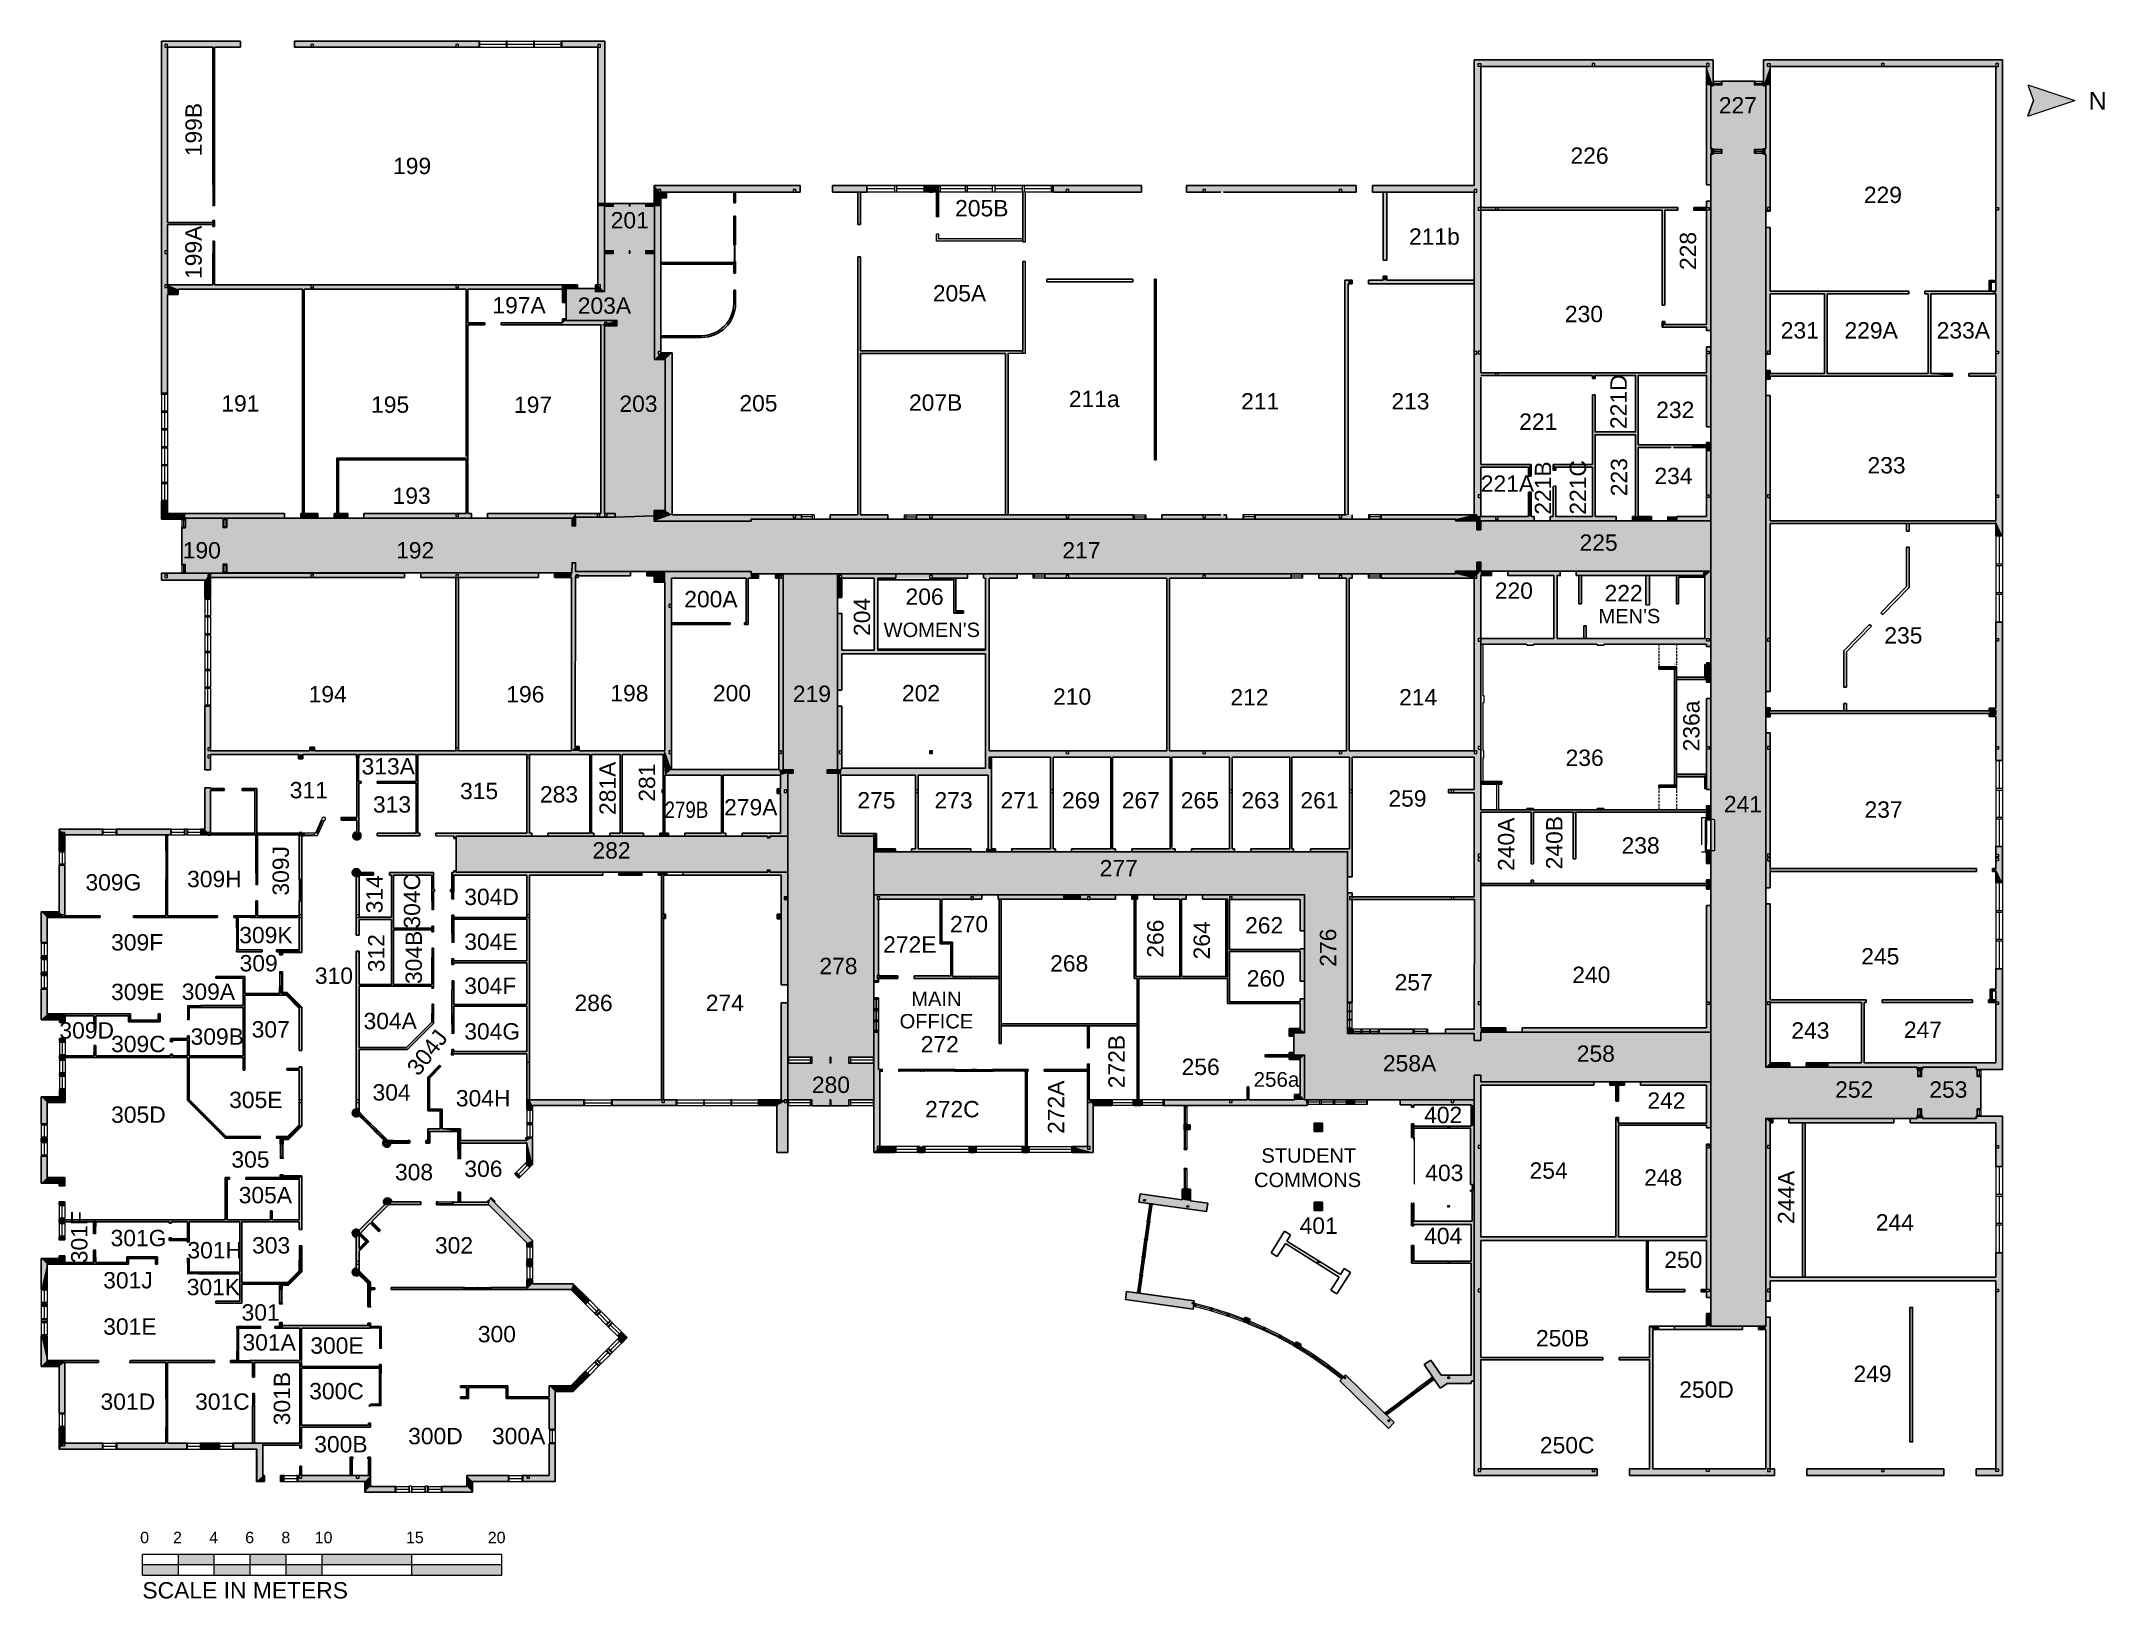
# Model space of a CAD drawing. Header units: millimetres. Extents: x 17496 to 132343, y 22085 to 108769.
import ezdxf

# ---------------------------------------------------------------- set-up
doc = ezdxf.new("R2010")
doc.units = ezdxf.units.MM
doc.header["$LTSCALE"] = 500
doc.header["$MEASUREMENT"] = 0
doc.linetypes.add('Dash', pattern=[6, 3, -3])
doc.linetypes.add('HIDDEN', pattern=[0.375, 0.25, -0.125])
doc.layers.get('0').update_dxf_attribs({"linetype": 'CONTINUOUS', "lineweight": 0})
for name, color, linetype, lineweight in [('A-GENM', 6, 'CONTINUOUS', 9), ('S-COLS', 6, 'CONTINUOUS', 9), ('SC1', 7, 'CONTINUOUS', 0), ('SOLID', 7, 'CONTINUOUS', 0), ('windows', 7, 'CONTINUOUS', 0)]:
    doc.layers.add(name, color=color, linetype=linetype, lineweight=lineweight)
for name, color, linetype in [('CORRIDOR HATCH', 253, 'CONTINUOUS'), ('Room Numbers', 7, 'CONTINUOUS'), ('walls', 7, 'CONTINUOUS')]:
    doc.layers.add(name, color=color, linetype=linetype)
doc.styles.get("Standard").update_dxf_attribs({"font": 'techl___.ttf'})
doc.styles.add('STANDARD 2', font='arial.ttf')
pattern_1 = [(45, (-597, -1304.27), (-247.49, 247.49), []), (45, (-597, -929.26), (-247.49, 247.49), [])]

msp = doc.modelspace()

# ---------------------------------------------------------------- texts
at = {"style": 'STANDARD 2'}
for s, height, p in [('0', 637, (22998, 25174)), ('2', 637, (24831, 25174)), ('4', 637, (26843, 25174)), ('6', 637, (28846, 25174)), ('8', 637, (30858, 25174)), ('10', 637, (32715, 25174)), ('15', 637, (37794, 25174)), ('20', 637, (42346, 25174)), ('SCALE IN METERS', 910, (23124, 22098))]:
    msp.add_text(s, height=height, dxfattribs=at).set_placement(p)
at = {"layer": 'Room Numbers', "style": 'STANDARD 2'}
for s, height, p in [('227', 910, (110865, 104749)), ('199', 910, (37074, 101376)), ('226', 910, (102609, 101950)), ('205B', 910, (68358, 99023)), ('229', 910, (118937, 99765)), ('201', 910, (49189, 98353)), ('211b', 910, (93621, 97445)), ('197A', 910, (42604, 93622)), ('203A', 910, (47356, 93600)), ('205A', 910, (67118, 94291)), ('230', 910, (102297, 93134)), ('231', 910, (114311, 92225)), ('229A', 910, (117861, 92225)), ('233A', 910, (122990, 92225)), ('191', 910, (27517, 88157)), ('195', 910, (35852, 88091)), ('197', 910, (43808, 88085)), ('203', 910, (49674, 88138)), ('205', 910, (56351, 88170)), ('207B', 910, (65790, 88205)), ('211a', 910, (74688, 88407)), ('211', 910, (84276, 88274)), ('213', 910, (92640, 88274)), ('232', 910, (107380, 87800)), ('221', 910, (99755, 87142)), ('234', 910, (107283, 84123)), ('233', 910, (119140, 84715)), ('193', 910, (37049, 83019)), ('221A', 910, (97616, 83693)), ('190', 910, (25370, 79984)), ('192', 910, (37245, 79984)), ('217', 910, (74327, 79984)), ('225', 910, (103113, 80411)), ('200A', 910, (53284, 77264)), ('206', 910, (65599, 77403)), ('220', 910, (98397, 77738)), ('222', 910, (104505, 77598)), ("MEN'S", 800, (104168, 76374)), ("WOMEN'S", 800, (64378, 75611)), ('235', 910, (120077, 75247)), ('194', 910, (32378, 71973)), ('196', 910, (43376, 71973)), ('198', 910, (49170, 72032)), ('200', 910, (54879, 72032)), ('219', 910, (59329, 71996)), ('202', 910, (65398, 72032)), ('210', 910, (73809, 71842)), ('212', 910, (83681, 71804)), ('214', 910, (93072, 71804)), ('236', 910, (102336, 68435)), ('313A', 910, (35323, 67961)), ('311', 910, (31326, 66633)), ('313', 910, (35957, 65838)), ('315', 910, (40804, 66587)), ('283', 910, (45252, 66400)), ('275', 910, (62918, 66068)), ('273', 910, (67210, 66068)), ('271', 910, (70889, 66068)), ('269', 910, (74305, 66068)), ('267', 910, (77634, 66068)), ('265', 910, (80918, 66068)), ('263', 910, (84291, 66068)), ('261', 910, (87576, 66068)), ('259', 910, (92475, 66170)), ('241', 910, (111147, 65856)), ('279A', 910, (55503, 65682)), ('237', 910, (118972, 65553)), ('238', 910, (105452, 63556)), ('282', 910, (48175, 63281)), ('277', 910, (76402, 62289)), ('309G', 910, (19955, 61501)), ('309H', 910, (25612, 61688)), ('304D', 910, (41039, 60693)), ('270', 910, (68072, 59176)), ('262', 910, (84497, 59111)), ('309F', 910, (21384, 58164)), ('309K', 910, (28516, 58567)), ('304E', 910, (41039, 58198)), ('272E', 910, (64354, 58042)), ('309', 910, (28535, 57001)), ('278', 910, (60805, 56846)), ('268', 910, (73647, 56992)), ('245', 910, (118792, 57385)), ('309E', 910, (21384, 55402)), ('309A', 910, (25313, 55415)), ('310', 910, (32725, 56307)), ('304F', 910, (41039, 55746)), ('260', 910, (84590, 56158)), ('257', 910, (92821, 55942)), ('240', 910, (102707, 56355)), ('MAIN', 800, (65920, 55078)), ('309D', 910, (18506, 53263)), ('307', 910, (29205, 53321)), ('304A', 910, (35434, 53785)), ('304G', 910, (41039, 53207)), ('OFFICE', 800, (65269, 53826)), ('243', 910, (114901, 53256)), ('247', 910, (121164, 53301)), ('309C', 910, (21384, 52505)), ('309B', 910, (25806, 52918)), ('272', 910, (66444, 52491)), ('258', 910, (102959, 51968)), ('256', 910, (80964, 51235)), ('258A', 910, (92169, 51431)), ('304', 910, (35934, 49813)), ('280', 910, (60387, 50235)), ('256a', 819, (84971, 50576)), ('252', 910, (117340, 49970)), ('253', 910, (122581, 49970)), ('305D', 910, (21384, 48573)), ('305E', 910, (27954, 49394)), ('304H', 910, (40571, 49486)), ('272C', 910, (66686, 48879)), ('402', 910, (94463, 48554)), ('242', 910, (106887, 49354)), ('STUDENT', 800, (85406, 46353)), ('305', 910, (28078, 46078)), ('308', 910, (37183, 45372)), ('306', 910, (41046, 45559)), ('403', 910, (94528, 45333)), ('254', 910, (100332, 45462)), ('248', 910, (106712, 45076)), ('305A', 910, (28484, 44094)), ('COMMONS', 800, (84996, 44996)), ('301G', 910, (21354, 41706)), ('401', 910, (87533, 42393)), ('404', 910, (94463, 41819)), ('244', 910, (119605, 42576)), ('301H', 910, (25631, 41028)), ('303', 910, (29231, 41298)), ('302', 910, (39407, 41298)), ('250', 910, (107827, 40496)), ('301J', 910, (20943, 39355)), ('301K', 910, (25594, 38979)), ('301', 910, (28645, 37564)), ('301E', 910, (20943, 36780)), ('301A', 910, (28695, 35899)), ('300', 910, (41794, 36358)), ('250B', 910, (100688, 36130)), ('300E', 910, (32471, 35722)), ('249', 910, (118358, 34149)), ('301D', 910, (20794, 32600)), ('301C', 910, (26058, 32600)), ('300C', 910, (32408, 33184)), ('250D', 910, (108661, 33271)), ('300B', 910, (32688, 30229)), ('300D', 910, (37915, 30684)), ('300A', 910, (42581, 30684)), ('250C', 910, (100905, 30176))]:
    msp.add_text(s, height=height, dxfattribs=at).set_placement(p)
for s, rotation, p in [('199B', 90, (26430, 102368)), ('199A', 90, (26423, 95538)), ('228', 90, (109601, 96036)), ('221D', 90, (105738, 87186)), ('221B', 90, (101533, 82418)), ('221C', 90, (103476, 82418)), ('223', 90, (105765, 83450)), ('204', 90, (63629, 75670)), ('236a', 90, (109788, 69246)), ('281A', 90, (49472, 65705)), ('281', 90, (51661, 66446)), ('240A', 90, (99483, 62592)), ('240B', 90, (102161, 62680)), ('309J', 90, (31281, 61220)), ('314', 90, (36495, 60230)), ('304C', 90, (38581, 59385)), ('266', 90, (79956, 57761)), ('264', 90, (82540, 57668)), ('312', 90, (36597, 56955)), ('304B', 90, (38683, 56298)), ('276', 90, (89570, 57260)), ('304J', 52.09716, (38488, 51122)), ('272B', 90, (77797, 50495)), ('272A', 90, (74432, 47956)), ('244A', 90, (115066, 42942)), ('301F', 90, (20064, 40758)), ('301B', 90, (31344, 31740))]:
    msp.add_text(s, height=910, rotation=rotation, dxfattribs=at).set_placement(p)
at = {"layer": 'Room Numbers'}
msp.add_text('279B', height=910, dxfattribs=at).set_placement((52187, 65541))
at = {"layer": 'Room Numbers', "char_height": 910, "attachment_point": 1, "style": 'STANDARD 2'}
for s, insert, width in [('286', (47176, 55703), 7303.08), ('274', (54480, 55703), 8220.4)]:
    msp.add_mtext(s, dxfattribs=dict(at, insert=insert, width=width))
at = {"layer": 'SOLID', "style": 'STANDARD 2'}
msp.add_text('N', height=1000, dxfattribs=at).set_placement((131448, 104954))

# ---------------------------------------------------------------- blocks, each defined once
blk = doc.blocks.new('AUW02D1S', base_point=(8, 3))
blk.add_line((7, 5.38), (9, 5.38))
blk = doc.blocks.new('A1001DAJ', base_point=(395.21, 332.45))
for p, q in [((395.21, 333.45), (395.21, 332.45)), ((396.21, 333.45), (395.21, 333.45)), ((395.21, 332.45), (396.21, 332.45)), ((396.21, 332.45), (396.21, 333.45))]:
    blk.add_line(p, q)
blk = doc.blocks.new('*U7')
at = {"linetype": 'Continuous'}
for points in [[(113346, 107743), (113346, 106293), (113716, 107373)], [(126646, 107743), (113346, 107743), (113716, 107373)], [(113716, 107373), (113346, 106293), (113716, 106343)], [(126646, 107743), (113716, 107373), (126276, 107373)], [(126646, 107743), (126276, 107373), (126646, 81243)], [(126276, 107373), (126276, 95458), (126646, 81243)], [(113716, 106343), (113346, 106293), (113476, 106293)], [(113716, 106343), (113476, 106293), (113716, 99308)], [(113476, 106293), (113476, 102791), (113716, 99308)], [(113346, 102791), (113346, 102493), (113476, 102493)], [(113476, 102791), (113346, 102791), (113476, 102493)], [(113476, 102791), (113476, 102493), (113716, 99308)], [(113476, 102493), (113476, 99308), (113716, 99308)], [(113476, 98408), (113476, 91353), (113716, 94858)], [(113716, 98408), (113476, 98408), (113716, 94858)], [(125916, 95458), (126016, 95358), (126276, 95358)], [(125916, 95458), (125916, 94858), (126016, 95358)], [(126276, 95458), (125916, 95458), (126276, 95358)], [(126016, 95358), (125916, 94858), (126016, 94858)], [(126276, 95458), (126276, 95358), (126646, 81243)], [(126276, 95358), (126276, 94858), (126646, 81243)], [(113716, 94858), (113476, 91353), (113716, 94708)], [(113716, 94708), (113476, 91353), (113716, 91353)], [(116741, 94708), (121436, 94858), (113716, 94858)], [(113716, 94858), (113716, 94708), (116741, 94708)], [(121436, 94858), (116741, 94708), (121436, 94708)], [(116891, 94708), (116741, 90278), (116891, 90278)], [(116741, 94708), (116891, 94708), (121436, 94708)], [(116741, 94708), (116741, 90278), (116891, 94708)], [(126016, 94858), (122336, 94708), (126276, 94708)], [(122336, 94858), (122336, 94708), (126016, 94858)], [(126016, 94858), (125916, 94858), (122336, 94858)], [(122336, 94708), (122511, 94708), (122661, 94708)], [(126276, 94708), (122336, 94708), (122661, 94708)], [(122511, 94708), (122511, 90278), (122661, 90278)], [(122661, 94708), (122511, 94708), (122661, 90278)], [(126276, 94708), (126276, 94858), (126016, 94858)], [(126276, 94858), (126276, 94708), (126646, 81243)], [(126276, 94708), (126276, 90278), (126646, 81243)], [(113716, 90278), (113716, 90453), (113476, 90453)], [(113476, 90453), (113476, 89953), (113716, 90278)], [(113716, 90278), (113476, 89953), (113716, 90128)], [(113716, 90128), (113476, 89953), (113716, 89953)], [(113716, 90278), (113716, 90128), (123877, 90128)], [(116891, 90278), (113716, 90278), (123877, 90128)], [(116741, 90278), (113716, 90278), (116891, 90278)], [(122511, 90278), (116891, 90278), (123877, 90128)], [(123877, 90278), (122511, 90278), (123877, 90128)], [(122511, 90278), (123877, 90278), (122661, 90278)], [(126276, 90278), (124777, 90128), (126276, 90128)], [(124777, 90278), (124777, 90128), (126276, 90278)], [(126276, 90278), (126276, 90128), (126646, 81243)], [(126276, 90128), (126276, 82078), (126646, 81243)], [(113716, 82078), (113716, 89053), (113476, 89053)], [(113476, 89053), (113476, 72573), (113716, 82078)], [(113716, 82078), (113476, 72573), (113716, 81928)], [(113716, 81928), (113476, 72573), (113716, 72573)], [(113716, 81928), (126276, 82078), (113716, 82078)], [(126276, 82078), (113716, 81928), (126276, 81928)], [(126276, 82078), (126276, 81928), (126646, 81243)], [(126276, 81928), (126276, 81243), (126646, 81243)]]:
    blk.add_solid(points, dxfattribs=at)
blk = doc.blocks.new('*U8')
at = {"linetype": 'Continuous'}
for points in [[(126276, 71658), (126646, 76443), (126276, 76443)], [(126646, 76443), (126276, 71658), (126646, 68743)], [(113716, 71498), (113716, 71673), (113476, 71673)], [(113476, 71673), (113476, 71173), (113716, 71498)], [(113716, 71498), (113476, 71173), (113716, 71348)], [(113716, 71348), (113476, 71173), (113716, 71173)], [(125916, 71348), (125916, 71498), (113716, 71498)], [(113716, 71498), (113716, 71348), (125916, 71348)], [(125916, 71658), (125916, 71498), (126016, 71558)], [(126016, 71558), (126276, 71658), (125916, 71658)], [(126016, 71558), (125916, 71498), (126016, 71288)], [(125916, 71498), (125916, 71348), (126016, 71288)], [(125916, 71348), (125916, 71188), (126016, 71288)], [(126016, 71288), (125916, 71188), (126276, 71188)], [(126276, 71658), (126016, 71558), (126276, 71558)], [(126276, 71288), (126276, 71558), (126016, 71558)], [(126016, 71558), (126016, 71288), (126276, 71288)], [(126276, 71188), (126276, 71288), (126016, 71288)], [(126276, 71658), (126276, 71558), (126646, 68743)], [(126276, 71558), (126276, 71288), (126646, 68743)], [(126276, 71288), (126276, 71188), (126646, 68743)], [(126276, 71188), (126276, 68743), (126646, 68743)]]:
    blk.add_solid(points, dxfattribs=at)
blk = doc.blocks.new('*U9')
at = {"linetype": 'Continuous'}
for points in [[(40350, 62502), (44670, 62352), (48748, 62352)], [(40350, 62502), (40450, 62352), (44670, 62352)], [(40350, 62502), (40350, 61563), (40450, 62352)], [(48748, 62352), (40450, 62502), (40350, 62502)], [(40450, 62352), (40350, 61563), (40450, 61439)], [(40450, 62604), (40450, 62502), (40590, 62520)], [(40590, 62604), (40450, 62604), (40590, 62520)], [(48748, 62520), (40450, 62502), (48748, 62352)], [(40590, 62520), (40450, 62502), (48748, 62520)], [(44670, 62352), (40450, 62352), (44520, 62352)], [(44520, 62352), (44520, 60008), (44670, 59952)], [(44670, 62352), (44520, 62352), (44670, 59952)], [(49648, 62520), (49648, 62352), (50924, 62352)], [(50924, 62520), (49648, 62520), (50924, 62352)], [(49648, 62352), (49970, 62352), (50924, 62352)], [(40350, 61563), (40275, 61439), (40450, 61439)], [(40275, 61563), (40275, 61439), (40350, 61563)], [(40450, 60126), (40350, 59102), (40450, 60008)], [(40350, 60126), (40350, 59102), (40450, 60126)], [(40450, 60008), (40350, 59102), (40450, 59908)], [(40450, 59908), (40350, 59102), (40450, 59102)], [(40450, 60008), (44520, 59908), (44670, 59952)], [(40450, 60008), (40450, 59908), (44520, 59908)], [(44520, 60008), (40450, 60008), (44670, 59952)], [(44670, 59952), (44520, 59908), (44670, 49848)], [(44520, 59908), (44520, 57583), (44670, 49848)], [(28355, 58195), (28355, 58095), (29789, 58095)], [(29789, 58195), (28355, 58195), (29789, 58095)], [(40450, 57583), (40450, 57702), (40350, 57702)], [(40350, 57702), (40350, 57378), (40450, 57583)], [(40450, 57583), (40350, 57378), (40450, 57483)], [(40450, 57483), (40350, 57378), (40450, 57378)], [(40450, 57583), (40450, 57483), (44520, 57483)], [(44520, 57583), (40450, 57583), (44520, 57483)], [(44520, 57583), (44520, 57483), (44670, 49848)], [(44520, 57483), (44520, 55158), (44670, 49848)], [(40450, 55978), (40350, 54051), (40450, 55158)], [(40350, 55978), (40350, 54051), (40450, 55978)], [(40450, 55158), (40350, 54051), (40450, 55058)], [(40450, 55158), (40450, 55058), (44520, 55058)], [(44520, 55158), (40450, 55158), (44520, 55058)], [(44520, 55158), (44520, 55058), (44670, 49848)], [(40450, 55058), (40350, 54051), (40450, 54051)], [(44520, 55058), (44520, 52736), (44670, 49848)], [(39667, 51778), (39005, 51116), (39743, 51702)], [(39743, 51702), (39005, 51116), (39105, 51064)], [(40350, 52460), (40303, 52414), (44520, 52409)], [(40303, 52414), (40450, 52409), (44520, 52409)], [(40303, 52414), (40379, 52338), (40450, 52409)], [(40350, 52651), (40350, 52460), (40450, 52533)], [(40450, 52651), (40350, 52651), (40450, 52533)], [(44520, 52533), (40350, 52460), (44520, 52409)], [(40450, 52533), (40350, 52460), (44520, 52533)], [(44520, 52736), (44520, 52533), (44670, 49848)], [(44520, 52533), (44520, 52409), (44670, 49848)], [(44520, 52409), (44520, 49848), (44670, 49848)], [(39005, 51116), (39005, 49240), (39105, 51064)], [(39105, 51064), (39005, 49240), (39105, 49340)], [(44670, 49848), (44520, 49328), (44840, 49528)], [(44520, 49848), (44520, 49328), (44670, 49848)], [(44840, 49528), (44520, 49328), (44840, 49328)], [(44840, 49528), (47697, 49848), (44670, 49848)], [(47697, 49848), (44840, 49528), (47697, 49528)], [(39105, 49340), (39005, 49240), (39705, 49240)], [(39005, 48240), (39131, 48090), (40682, 48090)], [(39005, 48240), (39005, 47590), (39131, 48090)], [(39705, 48240), (39005, 48240), (40682, 48090)], [(39805, 49340), (39105, 49340), (39705, 49240)], [(39805, 49340), (39705, 49240), (39805, 48240)], [(39705, 49240), (39705, 48240), (39805, 48240)], [(39805, 48240), (39705, 48240), (40682, 48090)], [(40832, 48240), (39805, 48240), (40682, 48090)], [(40832, 48240), (40682, 48090), (40832, 47590)], [(38905, 47590), (38905, 47440), (39131, 47440)], [(39005, 47590), (38905, 47590), (39131, 47440)], [(39131, 48090), (39005, 47590), (39131, 47440)], [(40682, 48090), (40682, 47066), (40832, 47590)], [(40832, 47590), (40682, 47066), (40832, 47440)], [(40832, 47440), (40682, 47066), (40832, 47066)], [(44520, 47590), (40832, 47440), (44520, 47440)], [(40832, 47590), (40832, 47440), (44520, 47590)], [(44840, 47728), (44520, 47590), (44840, 46260)], [(44520, 47728), (44520, 47590), (44840, 47728)], [(44520, 47590), (44520, 47440), (44840, 46260)], [(44520, 47440), (44520, 46393), (44840, 46260)], [(44520, 46393), (44473, 46345), (44840, 46260)], [(44473, 46345), (44699, 46119), (44840, 46260)]]:
    blk.add_solid(points, dxfattribs=at)
blk = doc.blocks.new('*U10')
at = {"linetype": 'Continuous'}
for points in [[(24530, 62113), (24430, 60093), (24530, 60093)], [(24430, 62113), (24430, 60093), (24530, 62113)], [(18816, 59993), (20780, 60093), (18816, 60093)], [(20780, 60093), (18816, 59993), (20780, 59993)], [(27305, 60093), (22630, 59993), (27305, 59993)], [(24430, 60093), (22630, 59993), (27305, 60093)], [(22630, 60093), (22630, 59993), (24430, 60093)], [(24530, 60093), (24430, 60093), (27305, 60093)], [(28205, 60093), (28205, 59993), (28355, 59993)], [(28455, 60093), (28205, 60093), (28355, 59993)], [(28455, 60093), (28355, 59993), (28455, 59993)], [(28455, 59993), (28355, 59443), (28455, 59443)], [(28355, 59993), (28355, 59443), (28455, 59993)], [(27220, 56722), (27220, 56622), (27890, 56721)], [(27890, 56721), (27220, 56622), (27890, 56621)]]:
    blk.add_solid(points, dxfattribs=at)
blk = doc.blocks.new('*U11')
at = {"linetype": 'Continuous'}
for points in [[(30895, 28778), (30970, 28938), (30820, 28938)], [(30895, 28778), (30820, 28938), (30820, 28618)], [(30895, 28778), (30820, 28618), (30970, 28618)], [(30895, 28778), (30970, 28618), (30970, 28938)]]:
    blk.add_solid(points, dxfattribs=at)
blk = doc.blocks.new('*U12')
at = {"linetype": 'Continuous'}
for points in [[(18506, 53213), (18830, 53263), (18506, 53263)], [(18830, 53263), (18506, 53213), (18830, 53213)], [(18830, 53213), (18506, 53113), (18830, 53113)], [(18506, 53213), (18506, 53113), (18830, 53213)]]:
    blk.add_solid(points, dxfattribs=at)
blk = doc.blocks.new('*U13')
at = {"linetype": 'Continuous'}
for points in [[(35181, 59068), (35031, 59018), (35181, 59018)], [(35031, 59068), (35031, 59018), (35181, 59068)], [(35031, 58118), (35031, 58068), (35181, 58068)], [(35181, 58118), (35031, 58118), (35181, 58068)]]:
    blk.add_solid(points, dxfattribs=at)
blk = doc.blocks.new('*U14')
at = {"linetype": 'Continuous'}
for points in [[(17496, 41018), (17816, 40698), (18489, 41018)], [(17496, 41018), (17496, 39318), (17816, 40698)], [(17816, 40698), (17496, 39318), (17816, 39318)], [(18489, 41018), (17816, 40698), (18809, 40798)], [(22257, 40798), (17816, 40698), (22357, 40698)], [(20409, 40798), (17816, 40698), (22257, 40798)], [(18809, 40798), (17816, 40698), (20409, 40798)], [(17816, 40698), (18813, 40698), (22357, 40698)], [(18489, 41018), (18809, 41168), (18489, 41168)], [(18809, 41168), (18489, 41018), (18809, 40798)], [(20533, 41088), (20409, 40798), (20533, 40798)], [(20409, 41088), (20409, 40798), (20533, 41088)], [(20533, 40798), (20409, 40798), (22257, 40798)], [(22257, 41115), (22257, 40798), (22357, 41015)], [(23957, 41115), (22257, 41115), (22357, 41015)], [(22357, 41015), (22257, 40798), (22357, 40698)], [(23957, 41115), (22357, 41015), (23857, 41015)], [(23957, 41115), (23857, 41015), (23957, 40698)], [(23857, 41015), (23857, 40698), (23957, 40698)], [(44840, 40929), (44520, 40618), (44840, 40618)], [(44520, 40929), (44520, 40618), (44840, 40929)], [(49823, 36901), (49597, 36675), (50106, 36618)], [(17816, 35338), (17816, 36718), (17496, 36718)], [(17496, 36718), (17496, 35018), (17816, 35338)], [(49597, 36675), (49653, 36618), (50106, 36618)], [(50106, 36618), (49597, 36562), (49823, 36335)], [(49653, 36618), (49597, 36562), (50106, 36618)], [(17816, 35338), (17496, 35018), (18496, 35018)], [(18816, 35238), (18820, 35338), (17816, 35338)], [(17816, 35338), (18496, 35018), (18816, 35238)], [(18816, 35238), (18496, 35018), (18816, 32418)], [(18496, 35018), (18496, 32418), (18816, 32418)], [(20674, 35338), (18816, 35238), (20674, 35238)], [(18816, 35238), (20674, 35338), (18820, 35338)], [(22457, 35238), (27131, 35338), (22457, 35338)], [(27131, 35338), (22457, 35238), (24426, 35238)], [(27131, 35338), (24426, 35238), (24526, 35238)], [(24526, 35238), (24426, 33218), (24526, 33218)], [(24426, 35238), (24426, 33218), (24526, 35238)], [(27131, 35338), (24526, 35238), (27131, 35238)], [(29256, 32864), (29256, 30738), (29356, 30738)], [(29356, 32864), (29256, 32864), (29356, 30738)], [(18816, 30738), (18816, 31618), (18496, 31618)], [(18496, 31618), (18496, 30418), (18816, 30738)], [(24426, 31618), (24426, 30738), (24526, 30738)], [(24526, 31618), (24426, 31618), (24526, 30738)], [(20896, 30738), (18496, 30418), (20896, 30418)], [(18816, 30738), (18496, 30418), (20896, 30738)], [(25591, 30738), (21696, 30418), (25591, 30418)], [(24526, 30738), (21696, 30418), (25591, 30738)], [(24426, 30738), (21696, 30418), (24526, 30738)], [(21696, 30738), (21696, 30418), (24426, 30738)]]:
    blk.add_solid(points, dxfattribs=at)
blk = doc.blocks.new('*U15')
at = {"linetype": 'Continuous'}
for points in [[(126276, 63943), (126276, 62718), (126646, 61943)], [(126646, 63943), (126276, 63943), (126646, 61943)], [(126276, 62718), (126101, 62568), (126276, 62568)], [(126101, 62718), (126101, 62568), (126276, 62718)], [(126276, 62718), (126276, 62568), (126646, 61943)], [(126276, 62568), (126276, 61943), (126646, 61943)]]:
    blk.add_solid(points, dxfattribs=at)
blk = doc.blocks.new('SHS-Square Hollow Section-Column - 90x90SHS_1-404-Level 1 - New')
at = {"layer": 'S-COLS'}
h = blk.add_hatch(dxfattribs=at)
h.set_pattern_fill('FP1_14', color=256, style=0, pattern_type=2)
h.set_pattern_definition(pattern_1)
edge = h.paths.add_edge_path(flags=0)
edge.add_line((37.8, 45), (-37.8, 45))
edge.add_spline(control_points=[(-37.8, 45), (-39.6, 44.8), (-43.6, 43.6), (-44.8, 39.6), (-45, 37.8)], knot_values=[0, 0, 0, 0, 5.51064143, 11.02128285, 11.02128285, 11.02128285, 11.02128285], degree=3, periodic=0)
edge.add_line((-45, 37.8), (-45, -37.8))
edge.add_spline(control_points=[(-45, -37.8), (-44.8, -39.6), (-43.6, -43.6), (-39.6, -44.8), (-37.8, -45)], knot_values=[0, 0, 0, 0, 5.51064143, 11.02128285, 11.02128285, 11.02128285, 11.02128285], degree=3, periodic=0)
edge.add_line((-37.8, -45), (37.8, -45))
edge.add_spline(control_points=[(37.8, -45), (39.6, -44.8), (43.6, -43.6), (44.8, -39.6), (45, -37.8)], knot_values=[0, 0, 0, 0, 5.51064143, 11.02128285, 11.02128285, 11.02128285, 11.02128285], degree=3, periodic=0)
edge.add_line((45, -37.8), (45, 37.8))
edge.add_spline(control_points=[(45, 37.8), (44.8, 39.6), (43.6, 43.6), (39.6, 44.8), (37.8, 45)], knot_values=[0, 0, 0, 0, 5.51064143, 11.02128285, 11.02128285, 11.02128285, 11.02128285], degree=3, periodic=0)
edge = h.paths.add_edge_path(flags=0)
edge.add_line((44.4, 34.6), (44.4, -35.1))
edge.add_spline(control_points=[(44.4, -35.1), (44.2, -37.6), (42.5, -42.8), (37.3, -44.5), (34.8, -44.7)], knot_values=[0, 0, 0, 0, 7.3475219, 14.6950438, 14.6950438, 14.6950438, 14.6950438], degree=3, periodic=0)
edge.add_line((34.8, -44.7), (-34.9, -44.7))
edge.add_spline(control_points=[(-34.9, -44.7), (-37.3, -44.5), (-42.6, -42.8), (-44.3, -37.6), (-44.5, -35.1)], knot_values=[0, 0, 0, 0, 7.3475219, 14.6950438, 14.6950438, 14.6950438, 14.6950438], degree=3, periodic=0)
edge.add_line((-44.5, -35.1), (-44.5, 34.6))
edge.add_spline(control_points=[(-44.5, 34.6), (-44.3, 37), (-42.6, 42.3), (-37.3, 44), (-34.9, 44.2)], knot_values=[0, 0, 0, 0, 7.3475219, 14.6950438, 14.6950438, 14.6950438, 14.6950438], degree=3, periodic=0)
edge.add_line((-34.9, 44.2), (34.8, 44.2))
edge.add_spline(control_points=[(34.8, 44.2), (37.3, 44), (42.5, 42.3), (44.2, 37), (44.4, 34.6)], knot_values=[0, 0, 0, 0, 7.3475219, 14.6950438, 14.6950438, 14.6950438, 14.6950438], degree=3, periodic=0)
h = blk.add_hatch(dxfattribs=at)
h.set_pattern_fill('FP1_14', color=256, style=0, pattern_type=2)
h.set_pattern_definition(pattern_1)
edge = h.paths.add_edge_path(flags=0)
edge.add_spline(control_points=[(44.4, 34.6), (44.2, 37), (42.5, 42.3), (37.3, 44), (34.8, 44.2)], knot_values=[0, 0, 0, 0, 7.3475219, 14.6950438, 14.6950438, 14.6950438, 14.6950438], degree=3, periodic=0)
edge.add_line((34.8, 44.2), (-34.9, 44.2))
edge.add_spline(control_points=[(-34.9, 44.2), (-37.3, 44), (-42.6, 42.3), (-44.3, 37), (-44.5, 34.6)], knot_values=[0, 0, 0, 0, 7.3475219, 14.6950438, 14.6950438, 14.6950438, 14.6950438], degree=3, periodic=0)
edge.add_line((-44.5, 34.6), (-44.5, -35.1))
edge.add_spline(control_points=[(-44.5, -35.1), (-44.3, -37.6), (-42.6, -42.8), (-37.3, -44.5), (-34.9, -44.7)], knot_values=[0, 0, 0, 0, 7.3475219, 14.6950438, 14.6950438, 14.6950438, 14.6950438], degree=3, periodic=0)
edge.add_line((-34.9, -44.7), (34.8, -44.7))
edge.add_spline(control_points=[(34.8, -44.7), (37.3, -44.5), (42.5, -42.8), (44.2, -37.6), (44.4, -35.1)], knot_values=[0, 0, 0, 0, 7.3475219, 14.6950438, 14.6950438, 14.6950438, 14.6950438], degree=3, periodic=0)
edge.add_line((44.4, -35.1), (44.4, 34.6))
edge = h.paths.add_edge_path(flags=0)
edge.add_spline(control_points=[(37.8, 41.4), (38.7, 41.3), (40.7, 40.7), (41.3, 38.7), (41.4, 37.8)], knot_values=[0, 0, 0, 0, 2.75532071, 5.51064143, 5.51064143, 5.51064143, 5.51064143], degree=3, periodic=0)
edge.add_line((41.4, 37.8), (41.4, -37.8))
edge.add_spline(control_points=[(41.4, -37.8), (41.3, -38.7), (40.7, -40.7), (38.7, -41.3), (37.8, -41.4)], knot_values=[0, 0, 0, 0, 2.75532071, 5.51064143, 5.51064143, 5.51064143, 5.51064143], degree=3, periodic=0)
edge.add_line((37.8, -41.4), (-37.8, -41.4))
edge.add_spline(control_points=[(-37.8, -41.4), (-38.7, -41.3), (-40.7, -40.7), (-41.3, -38.7), (-41.4, -37.8)], knot_values=[0, 0, 0, 0, 2.75532071, 5.51064143, 5.51064143, 5.51064143, 5.51064143], degree=3, periodic=0)
edge.add_line((-41.4, -37.8), (-41.4, 37.8))
edge.add_spline(control_points=[(-41.4, 37.8), (-41.3, 38.7), (-40.7, 40.7), (-38.7, 41.3), (-37.8, 41.4)], knot_values=[0, 0, 0, 0, 2.75532071, 5.51064143, 5.51064143, 5.51064143, 5.51064143], degree=3, periodic=0)
edge.add_line((-37.8, 41.4), (37.8, 41.4))
at = {"layer": 'SC1'}
for p, q in [((-45, 37.8), (-45, -37.8)), ((-41.4, -37.8), (-41.4, 37.8)), ((37.8, 45), (-37.8, 45)), ((-37.8, 41.4), (37.8, 41.4)), ((41.4, 37.8), (41.4, -37.8)), ((45, -37.8), (45, 37.8)), ((37.8, -41.4), (-37.8, -41.4)), ((-37.8, -45), (37.8, -45))]:
    blk.add_line(p, q, dxfattribs=at)
for centre, radius, start, end in [((-37.8, 37.8), 7.2, 90, 180), ((-37.8, 37.8), 3.6, 90, 180), ((37.8, 37.8), 7.2, 360, 90), ((37.8, 37.8), 3.6, 0, 90), ((-37.8, -37.8), 7.2, 180, 270), ((-37.8, -37.8), 3.6, 180, 270), ((37.8, -37.8), 7.2, 270, 360), ((37.8, -37.8), 3.6, 270, 0)]:
    blk.add_arc(centre, radius, start, end, dxfattribs=at)
blk = doc.blocks.new('Rectangular Mullion - 64mm x 150mm_1-362-Level 1 - New')
at = {"layer": 'windows', "lineweight": 25}
for p, q in [((0, 112), (-64, 112)), ((-64, 112), (-64, -38)), ((0, -38), (0, 112)), ((-64, -38), (0, -38))]:
    blk.add_line(p, q, dxfattribs=at)
blk = doc.blocks.new('Rectangular Mullion - 64mm x 150mm_1-361-Level 1 - New')
at = {"layer": 'windows', "lineweight": 25}
for p, q in [((0, 112), (-64, 112)), ((-64, 112), (-64, -38)), ((0, -38), (0, 112)), ((-64, -38), (0, -38))]:
    blk.add_line(p, q, dxfattribs=at)
blk = doc.blocks.new('Rectangular Mullion - 64mm x 150mm_1-360-Level 1 - New')
at = {"layer": 'windows', "lineweight": 25}
for p, q in [((0, 112), (-64, 112)), ((-64, 112), (-64, -38)), ((0, -38), (0, 112)), ((-64, -38), (0, -38))]:
    blk.add_line(p, q, dxfattribs=at)
blk = doc.blocks.new('Base Cabinet Blank Front - Base Cabinet Blank Front_1-372-Level 1 - New')
at = {"layer": 'windows'}
for p, q in [((62846, 135781), (60367, 135781)), ((60367, 135781), (60367, 135745)), ((60385, 135722), (60386, 135722)), ((60386, 135762), (62846, 135762)), ((60386, 135722), (60386, 135762)), ((62846, 135762), (62846, 135781))]:
    blk.add_line(p, q, dxfattribs=at)
blk = doc.blocks.new('STEEL COLUMN BASE PLATE1 - STEEL COLUMN BASE PLATE_1-370-Level 1 - New')
at = {"layer": 'walls'}
for p, q in [((59535, 123216), (59535, 123104)), ((59835, 123216), (59535, 123216)), ((59586, 123064), (59646, 123064)), ((59721, 123064), (59785, 123064)), ((59835, 123106), (59835, 123216))]:
    blk.add_line(p, q, dxfattribs=at)
blk = doc.blocks.new('Rectangular Mullion - 64mm x 150mm_1-323-Level 1 - New')
at = {"layer": 'windows', "lineweight": 25}
for p, q in [((-64, 112), (0, 112)), ((-64, -38), (-64, 112)), ((0, 112), (0, -38)), ((0, -38), (-64, -38))]:
    blk.add_line(p, q, dxfattribs=at)
blk = doc.blocks.new('Rectangular Mullion - 64mm x 150mm_1-320-Level 1 - New')
at = {"layer": 'windows', "lineweight": 25}
for p, q in [((-32, 112), (32, 112)), ((-32, -38), (-32, 112)), ((32, 112), (32, -38)), ((32, -38), (-32, -38))]:
    blk.add_line(p, q, dxfattribs=at)
blk = doc.blocks.new('Rectangular Mullion - 64mm x 150mm_1-319-Level 1 - New')
at = {"layer": 'windows', "lineweight": 25}
for p, q in [((-32, 112), (32, 112)), ((-32, -38), (-32, 112)), ((32, 112), (32, -38)), ((32, -38), (-32, -38))]:
    blk.add_line(p, q, dxfattribs=at)
blk = doc.blocks.new('Rectangular Mullion - 64mm x 150mm_1-315-Level 1 - New')
at = {"layer": 'windows', "lineweight": 25}
for p, q in [((-64, 112), (0, 112)), ((-64, -38), (-64, 112)), ((0, 112), (0, -38)), ((0, -38), (-64, -38))]:
    blk.add_line(p, q, dxfattribs=at)
blk = doc.blocks.new('Rectangular Mullion - 64mm x 150mm_1-312-Level 1 - New')
at = {"layer": 'windows', "lineweight": 25}
for p, q in [((-32, 112), (32, 112)), ((-32, -38), (-32, 112)), ((32, 112), (32, -38)), ((32, -38), (-32, -38))]:
    blk.add_line(p, q, dxfattribs=at)
blk = doc.blocks.new('Rectangular Mullion - 64mm x 150mm_1-311-Level 1 - New')
at = {"layer": 'windows', "lineweight": 25}
for p, q in [((-32, 112), (32, 112)), ((-32, -38), (-32, 112)), ((32, 112), (32, -38)), ((32, -38), (-32, -38))]:
    blk.add_line(p, q, dxfattribs=at)
blk = doc.blocks.new('Rectangular Mullion - 64mm x 150mm_1-307-Level 1 - New')
at = {"layer": 'windows', "lineweight": 25}
for p, q in [((-64, 112), (0, 112)), ((-64, -38), (-64, 112)), ((0, 112), (0, -38)), ((0, -38), (-64, -38))]:
    blk.add_line(p, q, dxfattribs=at)
blk = doc.blocks.new('Rectangular Mullion - 64mm x 150mm_1-304-Level 1 - New')
at = {"layer": 'windows', "lineweight": 25}
for p, q in [((-32, 112), (32, 112)), ((-32, -38), (-32, 112)), ((32, 112), (32, -38)), ((32, -38), (-32, -38))]:
    blk.add_line(p, q, dxfattribs=at)
blk = doc.blocks.new('Rectangular Mullion - 64mm x 150mm_1-303-Level 1 - New')
at = {"layer": 'windows', "lineweight": 25}
for p, q in [((-32, 112), (32, 112)), ((-32, -38), (-32, 112)), ((32, 112), (32, -38)), ((32, -38), (-32, -38))]:
    blk.add_line(p, q, dxfattribs=at)
blk = doc.blocks.new('Rectangular Mullion - 64mm x 150mm_1-299-Level 1 - New')
at = {"layer": 'windows', "lineweight": 25}
for p, q in [((-64, 38), (0, 38)), ((-64, -112), (-64, 38)), ((0, 38), (0, -112)), ((0, -112), (-64, -112))]:
    blk.add_line(p, q, dxfattribs=at)
blk = doc.blocks.new('Rectangular Mullion - 64mm x 150mm_1-295-Level 1 - New')
at = {"layer": 'windows', "lineweight": 25}
for p, q in [((-32, 38), (32, 38)), ((-32, -112), (-32, 38)), ((32, 38), (32, -112)), ((32, -112), (-32, -112))]:
    blk.add_line(p, q, dxfattribs=at)
blk = doc.blocks.new('Rectangular Mullion - 64mm x 150mm_1-290-Level 1 - New')
at = {"layer": 'windows', "lineweight": 25}
for p, q in [((-64, 112), (0, 112)), ((-64, -38), (-64, 112)), ((0, 112), (0, -38)), ((0, -38), (-64, -38))]:
    blk.add_line(p, q, dxfattribs=at)
blk = doc.blocks.new('Rectangular Mullion - 64mm x 150mm_1-270-Level 1 - New')
at = {"layer": 'windows', "lineweight": 25}
for p, q in [((-64, 38), (0, 38)), ((-64, -112), (-64, 38)), ((0, 38), (0, -112)), ((0, -112), (-64, -112))]:
    blk.add_line(p, q, dxfattribs=at)
blk = doc.blocks.new('Base Cabinet Blank Front1 - Base Cabinet Blank Front_1-33-Level 1 - New')
at = {"layer": 'windows'}
for p, q in [((62846, 135781), (60271, 135781)), ((60271, 135781), (60271, 135745)), ((60271, 135722), (60386, 135722)), ((60386, 135762), (62846, 135762)), ((60386, 135722), (60386, 135762)), ((62846, 135762), (62846, 135781))]:
    blk.add_line(p, q, dxfattribs=at)
blk = doc.blocks.new('M_Rolling Counter Shutter -partially open  - Counter Shutter 1800_1-394-Level 1 - New')
at = {"layer": 'windows', "linetype": 'Dash'}
for p, q in [((-952.5, -120), (952.5, -120)), ((-952.5, -120), (-952.5, -400)), ((-952.5, -400), (952.5, -400)), ((952.5, -120), (952.5, -400))]:
    blk.add_line(p, q, dxfattribs=at)
at = {"layer": 'windows', "lineweight": 18}
for p, q in [((892.5, -120), (-892.5, -120)), ((-892.5, -120), (-892.5, -174)), ((-892.5, -174), (892.5, -174)), ((892.5, -174), (892.5, -120))]:
    blk.add_line(p, q, dxfattribs=at)
blk = doc.blocks.new('Help Desk Counter - Help Desk Counter_1-389-Level 1 - New')
at = {"layer": 'windows'}
for p, q in [((42522, 152435), (42522, 152288)), ((42522, 152247), (42522, 152073)), ((44228, 152495), (42582, 152495)), ((42582, 151965), (44228, 151965)), ((44246, 152284), (44246, 152477)), ((44246, 152248), (44246, 152278)), ((44246, 152073), (44246, 152247)), ((44246, 152035), (44246, 152071))]:
    blk.add_line(p, q, dxfattribs=at)
for centre, radius, start, end in [((42582, 152435), 60, 90, 180), ((42582, 152025), 60, 226.36631, 270), ((44222, 152470), 25, 14.67818, 76.81686), ((44222, 151989), 25, 283.18314, 342.09802)]:
    blk.add_arc(centre, radius, start, end, dxfattribs=at)
blk = doc.blocks.new('KSGM - Hollow Metal Screen - Pass Thru - KSGM - Hollow Metal Screen - 3 sided frame 1750x1200_1-61-Level 1 - New')
at = {"layer": 'windows', "lineweight": 18}
for p, q in [((-893, 133), (-912, 133)), ((-912, 133), (-912, 120)), ((-910, 122), (-910, 131)), ((-910, 131), (-893, 131)), ((-902, 122), (-910, 122)), ((-902, 120), (-902, 122)), ((-864, 120), (-864, 82)), ((-864, 82), (-848, 82)), ((-862, 84), (-862, 120)), ((-846, 84), (-862, 84)), ((-848, 82), (-848, -91)), ((-846, -93), (-846, 84)), ((862, 84), (846, 84)), ((846, 84), (846, -93)), ((848, -91), (848, 82)), ((848, 82), (864, 82)), ((862, 120), (862, 84)), ((864, 82), (864, 120)), ((912, 133), (892, 133)), ((892, 131), (910, 131)), ((910, 122), (902, 122)), ((902, 122), (902, 120)), ((910, 131), (910, 122)), ((912, 120), (912, 133)), ((-912, -120), (-912, -133)), ((-912, -133), (-862, -133)), ((-910, -131), (-910, -122)), ((-910, -122), (-902, -122)), ((-864, -131), (-910, -131)), ((-902, -122), (-902, -120)), ((-848, -91), (-864, -91)), ((-864, -91), (-864, -131)), ((-862, -123), (-862, -93)), ((-862, -93), (-846, -93)), ((-862, -133), (-862, -129)), ((846, -93), (862, -93)), ((864, -91), (848, -91)), ((862, -93), (862, -123)), ((862, -129), (862, -133)), ((862, -133), (912, -133)), ((864, -131), (864, -91)), ((910, -131), (864, -131)), ((902, -120), (902, -122)), ((902, -122), (910, -122)), ((910, -122), (910, -131)), ((912, -133), (912, -120))]:
    blk.add_line(p, q, dxfattribs=at)
at = {"layer": 'windows'}
for p, q in [((-893, 122), (-902, 122)), ((-842, 84), (-846, 84)), ((-842, 84), (-842, -93)), ((-864, -122), (-902, -122)), ((-864, -120), (-893, -120)), ((-862, -123), (862, -123)), ((-862, -123), (-862, -129)), ((862, -129), (-862, -129)), ((-862, -133), (-862, -133)), ((-842, -93), (-846, -93)), ((862, -123), (862, -129))]:
    blk.add_line(p, q, dxfattribs=at)

# ---------------------------------------------------------------- hatches: boundary and pattern name
at = {"layer": 'CORRIDOR HATCH'}
h = msp.add_hatch(color=256, dxfattribs=at)
h.dxf.hatch_style = 1
h.paths.add_polyline_path([(63841, 63664), (63841, 61264), (87806, 61264), (87806, 53590), (87210, 53590), (87210, 52340), (87806, 52340), (87806, 49848), (91301, 49848), (93131, 49848), (97246, 49848), (97246, 51221), (97616, 51221), (97616, 50861), (110416, 50861), (110416, 53611), (97616, 53611), (97616, 53161), (97246, 53161), (97246, 53538), (90206, 53538), (90206, 63664)])
h.paths.add_polyline_path([(58796, 79119), (58796, 68219), (59340, 68219), (59340, 68029), (59041, 68029), (59041, 64520), (59041, 62520), (59041, 56258), (59041, 55258), (59041, 52228), (60388, 52228), (60388, 51899), (59041, 51899), (59041, 49848), (60388, 49848), (60388, 49519), (62438, 49519), (62438, 49848), (63841, 49848), (63841, 51899), (62438, 51899), (62438, 52228), (63841, 52228), (63840, 55534), (63840, 56404), (63841, 61264), (63841, 63664), (63841, 64527), (61841, 64527), (61841, 68029), (61240, 68029), (61240, 68219), (61810, 68219), (61810, 79119)])
h.paths.add_polyline_path([(40590, 64520), (40590, 62520), (57908, 62520), (57908, 62635), (58048, 62635), (58048, 62520), (59041, 62520), (59041, 64520), (58048, 64520), (58048, 64435), (57908, 64435), (57908, 64520)])
h.paths.add_polyline_path([(111041, 106541), (111041, 106343), (110546, 106343), (110546, 106293), (110416, 106293), (110416, 102791), (110537, 102791), (110546, 102743), (111041, 102743), (111041, 102543), (110547, 102543), (110537, 102493), (110416, 102493), (110416, 82083), (110416, 79283), (110416, 66219), (110416, 63001), (110416, 53611), (110416, 50861), (110416, 37253), (113476, 37253), (113476, 48813), (121896, 48813), (121896, 48943), (121946, 48943), (121946, 49347), (122144, 49347), (122144, 48943), (122194, 48943), (122194, 48813), (125196, 48813), (125196, 48943), (125246, 48943), (125246, 49347), (125444, 49347), (125446, 51147), (125246, 51147), (125246, 51541), (125196, 51543), (125196, 51673), (122194, 51673), (122194, 51551), (122146, 51543), (122146, 51147), (121946, 51147), (121946, 51541), (121896, 51551), (121896, 51673), (113476, 51673), (113476, 102493), (113346, 102493), (113346, 102543), (112841, 102543), (112841, 102741), (113346, 102741), (113346, 102791), (113476, 102791), (113476, 106293), (113346, 106293), (113346, 106343), (112841, 106343), (112841, 106541), (111041, 106543)])
h.paths.add_polyline_path([(48842, 99582), (48842, 97108), (49333, 97108), (49333, 96958), (48842, 96958), (48842, 94833), (48340, 94833), (48340, 95008), (46714, 95008), (46714, 93228), (49536, 93228), (49536, 92933), (48836, 92933), (48836, 82478), (49446, 82478), (49446, 82278), (51610, 82359), (51610, 82659), (52220, 82659), (52220, 91059), (51632, 91059), (51632, 96958), (51144, 96958), (51144, 97108), (51632, 97108), (51632, 99582), (51144, 99582), (51144, 99732), (49333, 99732), (49333, 99582)])
h.paths.add_polyline_path([(25516, 82228), (25516, 81697), (25316, 81697), (25316, 79647), (25514, 79647), (25514, 79168), (27617, 79178), (27617, 79657), (27816, 79657), (27816, 79178), (47034, 79178), (47036, 79747), (47236, 79747), (47235, 79257), (56998, 79259), (56998, 79119), (58796, 79119), (61810, 79119), (96216, 79119), (96216, 79283), (97396, 79283), (97396, 79783), (97616, 79783), (97616, 79283), (110416, 79283), (110416, 82083), (97616, 82083), (97616, 81583), (97396, 81583), (97396, 82083), (96216, 82083), (96216, 82179), (56998, 82179), (56998, 82059), (51610, 82059), (51610, 82359), (49446, 82278), (47236, 82278), (47236, 81797), (47036, 81797), (47036, 82228), (27817, 82228), (27817, 81707), (27617, 81707), (27617, 82228)])
at = {"layer": 'Room Numbers'}
msp.add_hatch(color=256, dxfattribs=at).paths.add_polyline_path([(55836, 76305), (55836, 76405), (52576, 76405), (52576, 76305)])
at = {"layer": 'SOLID'}
for points in [[(63091, 100362), (62941, 100362), (62941, 98562), (63091, 98562)], [(67448, 100362), (67321, 100362), (67321, 98990), (67448, 98990)], [(72271, 100362), (72121, 100362), (72121, 97612), (72271, 97612)], [(67448, 97771), (67448, 98025), (67321, 98025), (67321, 97644), (72147, 97644), (72147, 97771)], [(103066, 79043), (103216, 79043), (103216, 77465), (103066, 77465)], [(55836, 76305), (55836, 76405), (52576, 76405), (52576, 76305)], [(107518, 73827), (108515, 73827), (108515, 73952), (107518, 73952)], [(70246, 68919), (70384, 68919), (70384, 68320), (70246, 68320)], [(97616, 67563), (98792, 67563), (98792, 67413), (97616, 67413)], [(107518, 67373), (108515, 67373), (108515, 67248), (107518, 67248)], [(102908, 65871), (102758, 65871), (102758, 63259), (102908, 63259)], [(21696, 64913), (24700, 64913), (24700, 64593), (21696, 64593)], [(69849, 61264), (69849, 61014), (64091, 61014), (63841, 61264)], [(70749, 61014), (70749, 61264), (74415, 61264), (74415, 61014)], [(74415, 61264), (75315, 61264), (75315, 61014), (74415, 61014)], [(78514, 61014), (78514, 61264), (78190, 61264), (78190, 61014), (78317, 61014)], [(83421, 56714), (83521, 56714), (83521, 61014), (83421, 61014)], [(68386, 56714), (70819, 56714), (70819, 56614), (68386, 56614)], [(70919, 53979), (78491, 53979), (78491, 54079), (70919, 54079)], [(75821, 52743), (75821, 53979), (75721, 53979), (75721, 52743)], [(75821, 51543), (75821, 51843), (75721, 51843), (75721, 51543)], [(69371, 51543), (69471, 51543), (69471, 51443), (69371, 51443)], [(72371, 51443), (72421, 51443), (72421, 51543), (72371, 51543)], [(73321, 51543), (73321, 51443), (75121, 51443), (75121, 51543)], [(73321, 51543), (73321, 51443), (75121, 51443), (75121, 51543)], [(75721, 51293), (75721, 50393), (75821, 50393), (75821, 51293)], [(28979, 47812), (29683, 47812), (29683, 47712), (28979, 47712)], [(27737, 45290), (27837, 45290), (27837, 44390), (27737, 44390)], [(28881, 45538), (30789, 45538), (30789, 45438), (28881, 45438)]]:
    msp.add_hatch(color=256, dxfattribs=at).paths.add_polyline_path(points)
h = msp.add_hatch(color=256, dxfattribs=at)
h.paths.add_polyline_path([(100558, 65871), (100416, 65871), (100416, 63084), (100558, 63084)])
h.paths.add_polyline_path([(100558, 62084), (100416, 62084), (100416, 61889), (100558, 61889)])
h = msp.add_hatch(color=256, dxfattribs=at)
h.paths.add_polyline_path([(59041, 62520), (58048, 62520), (58048, 62635), (57908, 62635), (57908, 62520), (53222, 62520), (53222, 62352), (58671, 62352), (58671, 60186), (58459, 60186), (58459, 59923), (58671, 59923), (58671, 56258), (59041, 56258)])
h.paths.add_polyline_path([(58846, 61009), (58846, 61159), (58996, 61159), (58996, 61009)], flags=16)
h.paths.add_polyline_path([(58646, 60143), (58646, 59993), (58496, 59993), (58496, 60143)], flags=16)
at = {"layer": 'walls'}
for points in [[(66941, 69279), (66941, 69129), (67091, 69129), (67091, 69279)], [(58846, 61159), (58846, 61009), (58996, 61009), (58996, 61159)], [(115516, 39973), (115666, 39973), (115666, 48573), (115516, 48573)]]:
    msp.add_hatch(color=256, dxfattribs=at).paths.add_polyline_path(points)

# ---------------------------------------------------------------- linework, layer by layer
for p, q in [((43127, 24544), (23127, 24544)), ((23127, 23399), (23127, 24544)), ((25127, 23399), (25127, 24544)), ((27127, 23399), (27127, 24544)), ((29127, 23399), (29127, 24544)), ((31127, 23399), (31127, 24544)), ((33127, 23399), (33127, 24544)), ((38127, 23399), (38127, 24544)), ((43127, 23399), (43127, 24544)), ((43127, 23971), (23127, 23971)), ((23127, 23399), (43127, 23399))]:
    msp.add_line(p, q)
for points in [[(25127, 24544), (25127, 23971), (27127, 24544), (27127, 23971)], [(29127, 24544), (29127, 23971), (31127, 24544), (31127, 23971)], [(33127, 24544), (33127, 23971), (38127, 24544), (38127, 23971)], [(23127, 23971), (23127, 23399), (25127, 23971), (25127, 23399)], [(27127, 23971), (27127, 23399), (29127, 23971), (29127, 23399)], [(31127, 23971), (31127, 23399), (33127, 23971), (33127, 23399)], [(38127, 23971), (38127, 23399), (43127, 23971), (43127, 23399)]]:
    msp.add_solid(points)
at = {"layer": 'CORRIDOR HATCH'}
for points in [[(111041, 106541), (111041, 106343), (110546, 106343), (110546, 106293), (110416, 106293), (110416, 102791), (110537, 102791), (110546, 102743), (111041, 102743), (111041, 102543), (110547, 102543), (110537, 102493), (110416, 102493), (110416, 82083), (110416, 79283), (110416, 66219), (110416, 63001), (110416, 53611), (110416, 50861), (110416, 37253), (113476, 37253), (113476, 48813), (121896, 48813), (121896, 48943), (121946, 48943), (121946, 49347), (122144, 49347), (122144, 48943), (122194, 48943), (122194, 48813), (125196, 48813), (125196, 48943), (125246, 48943), (125246, 49347), (125444, 49347), (125446, 51147), (125246, 51147), (125246, 51541), (125196, 51543), (125196, 51673), (122194, 51673), (122194, 51551), (122146, 51543), (122146, 51147), (121946, 51147), (121946, 51541), (121896, 51551), (121896, 51673), (113476, 51673), (113476, 102493), (113346, 102493), (113346, 102543), (112841, 102543), (112841, 102741), (113346, 102741), (113346, 102791), (113476, 102791), (113476, 106293), (113346, 106293), (113346, 106343), (112841, 106343), (112841, 106541), (111041, 106543)], [(48842, 99582), (48842, 97108), (49333, 97108), (49333, 96958), (48842, 96958), (48842, 94833), (48340, 94833), (48340, 95008), (46714, 95008), (46714, 93228), (49536, 93228), (49536, 92933), (48836, 92933), (48836, 82478), (49446, 82478), (49446, 82278), (51610, 82359), (51610, 82659), (52220, 82659), (52220, 91059), (51632, 91059), (51632, 96958), (51144, 96958), (51144, 97108), (51632, 97108), (51632, 99582), (51144, 99582), (51144, 99732), (49333, 99732), (49333, 99582)], [(25516, 82228), (25516, 81697), (25316, 81697), (25316, 79647), (25514, 79647), (25514, 79168), (27617, 79178), (27617, 79657), (27816, 79657), (27816, 79178), (47034, 79178), (47036, 79747), (47236, 79747), (47235, 79257), (56998, 79259), (56998, 79119), (58796, 79119), (61810, 79119), (96216, 79119), (96216, 79283), (97396, 79283), (97396, 79783), (97616, 79783), (97616, 79283), (110416, 79283), (110416, 82083), (97616, 82083), (97616, 81583), (97396, 81583), (97396, 82083), (96216, 82083), (96216, 82179), (56998, 82179), (56998, 82059), (51610, 82059), (51610, 82359), (49446, 82278), (47236, 82278), (47236, 81797), (47036, 81797), (47036, 82228), (27817, 82228), (27817, 81707), (27617, 81707), (27617, 82228), (25516, 82228)], [(58796, 79119), (58796, 68219), (59340, 68219), (59340, 68029), (59041, 68029), (59041, 64520), (59041, 62520), (59041, 56258), (59041, 55258), (59041, 52228), (60388, 52228), (60388, 51899), (59041, 51899), (59041, 49848), (60388, 49848), (60388, 49519), (62438, 49519), (62438, 49848), (63841, 49848), (63841, 51899), (62438, 51899), (62438, 52228), (63841, 52228), (63840, 55534), (63840, 56404), (63841, 61264), (63841, 63664), (63841, 64527), (61841, 64527), (61841, 68029), (61240, 68029), (61240, 68219), (61810, 68219), (61810, 79119)], [(40590, 64520), (40590, 62520), (57908, 62520), (57908, 62635), (58048, 62635), (58048, 62520), (59041, 62520), (59041, 64520), (58048, 64520), (58048, 64435), (57908, 64435), (57908, 64520), (40590, 64520)], [(63841, 63664), (63841, 61264), (87806, 61264), (87806, 53590), (87210, 53590), (87210, 52340), (87806, 52340), (87806, 49848), (91301, 49848), (93131, 49848), (97246, 49848), (97246, 51221), (97616, 51221), (97616, 50861), (110416, 50861), (110416, 53611), (97616, 53611), (97616, 53161), (97246, 53161), (97246, 53538), (90206, 53538), (90206, 63664)]]:
    msp.add_lwpolyline(points, close=True, dxfattribs=at)
at = {"layer": 'Room Numbers'}
for p, q in [((55836, 76405), (52576, 76405)), ((52576, 76405), (52576, 76305)), ((55836, 76305), (52576, 76305)), ((55836, 76305), (55836, 76405)), ((56636, 76305), (56636, 76405))]:
    msp.add_line(p, q, dxfattribs=at)
at = {"layer": 'SC1', "flags": 128}
for points in [[(24516, 108448), (24516, 108598), (24366, 108598), (24366, 108448)], [(32646, 108448), (32646, 108598), (32496, 108598), (32496, 108448)], [(40716, 108448), (40716, 108598), (40566, 108598), (40566, 108448)], [(48617, 108448), (48617, 108598), (48467, 108598), (48467, 108448)], [(97466, 107373), (97466, 107523), (97616, 107523), (97616, 107373)], [(103971, 107373), (103971, 107523), (103821, 107523), (103821, 107373)], [(110325, 107373), (110325, 107523), (110176, 107523), (110176, 107373)], [(113566, 107373), (113566, 107523), (113716, 107523), (113716, 107373)], [(120071, 107373), (120071, 107523), (119921, 107523), (119921, 107373)], [(126425, 107373), (126425, 107523), (126276, 107523), (126276, 107373)], [(51986, 100362), (51986, 100512), (51836, 100512), (51836, 100362)], [(59491, 100362), (59491, 100512), (59341, 100512), (59341, 100362)], [(67091, 100362), (67091, 100512), (66941, 100512), (66941, 100362)], [(74691, 100362), (74691, 100512), (74541, 100512), (74541, 100362)], [(82291, 100362), (82291, 100512), (82141, 100512), (82141, 100362)], [(89891, 100362), (89891, 100512), (89741, 100512), (89741, 100362)], [(97396, 100362), (97396, 100512), (97246, 100512), (97246, 100362)], [(97616, 99373), (97616, 99523), (97466, 99523), (97466, 99373)], [(98591, 99373), (98591, 99523), (98441, 99523), (98441, 99373)], [(110176, 99373), (110176, 99523), (110325, 99523), (110325, 99373)], [(113716, 99373), (113716, 99523), (113566, 99523), (113566, 99373)], [(126276, 99373), (126276, 99523), (126425, 99523), (126425, 99373)], [(24516, 96958), (24516, 97108), (24366, 97108), (24366, 96958)], [(24516, 95058), (24516, 95208), (24366, 95208), (24366, 95058)], [(32646, 95058), (32646, 95208), (32496, 95208), (32496, 95058)], [(40716, 95058), (40716, 95208), (40566, 95208), (40566, 95058)], [(48617, 95058), (48617, 95208), (48467, 95208), (48467, 95058)], [(48990, 92958), (48990, 93108), (48841, 93108), (48841, 92958)], [(51986, 91352), (51986, 91502), (51836, 91502), (51836, 91352)], [(97396, 91352), (97396, 91502), (97246, 91502), (97246, 91352)], [(97616, 91373), (97616, 91523), (97466, 91523), (97466, 91373)], [(110176, 91373), (110176, 91523), (110325, 91523), (110325, 91373)], [(113716, 91373), (113716, 91523), (113566, 91523), (113566, 91373)], [(126276, 91373), (126276, 91523), (126425, 91523), (126425, 91373)], [(98591, 90173), (98591, 90323), (98441, 90323), (98441, 90173)], [(97616, 83373), (97616, 83523), (97466, 83523), (97466, 83373)], [(110176, 83373), (110176, 83523), (110325, 83523), (110325, 83373)], [(113716, 83373), (113716, 83523), (113566, 83523), (113566, 83373)], [(126276, 83373), (126276, 83523), (126425, 83523), (126425, 83373)], [(24516, 82328), (24516, 82478), (24366, 82478), (24366, 82328)], [(32646, 82333), (32646, 82483), (32496, 82483), (32496, 82333)], [(40716, 82333), (40716, 82483), (40566, 82483), (40566, 82333)], [(48590, 82333), (48590, 82483), (48441, 82483), (48441, 82333)], [(48990, 82333), (48990, 82483), (48841, 82483), (48841, 82333)], [(51986, 82269), (51986, 82419), (51836, 82419), (51836, 82269)], [(59491, 82269), (59491, 82419), (59341, 82419), (59341, 82269)], [(67091, 82269), (67091, 82419), (66941, 82419), (66941, 82269)], [(74691, 82269), (74691, 82419), (74541, 82419), (74541, 82269)], [(82291, 82269), (82291, 82419), (82141, 82419), (82141, 82269)], [(89891, 82269), (89891, 82419), (89741, 82419), (89741, 82269)], [(97396, 82269), (97396, 82419), (97246, 82419), (97246, 82269)], [(98591, 82173), (98591, 82323), (98441, 82323), (98441, 82173)], [(24516, 78918), (24516, 79068), (24366, 79068), (24366, 78918)], [(26916, 78918), (26916, 79068), (26766, 79068), (26766, 78918)], [(32646, 78923), (32646, 79073), (32496, 79073), (32496, 78923)], [(40716, 78923), (40716, 79073), (40566, 79073), (40566, 78923)], [(46991, 78923), (46991, 79073), (46841, 79073), (46841, 78923)], [(47391, 78923), (47391, 79073), (47241, 79073), (47241, 78923)], [(51986, 79049), (51986, 78899), (51836, 78899), (51836, 79049)], [(58700, 78879), (58700, 79029), (58551, 79029), (58551, 78879)], [(62060, 78879), (62060, 79029), (61910, 79029), (61910, 78879)], [(67091, 78879), (67091, 79029), (66941, 79029), (66941, 78879)], [(74691, 78879), (74691, 79029), (74541, 79029), (74541, 78879)], [(82291, 78879), (82291, 79029), (82141, 79029), (82141, 78879)], [(89891, 78879), (89891, 79029), (89741, 79029), (89741, 78879)], [(97396, 78879), (97396, 79029), (97246, 79029), (97246, 78879)], [(52576, 77279), (52576, 77429), (52426, 77429), (52426, 77279)], [(97616, 75373), (97616, 75523), (97466, 75523), (97466, 75373)], [(110176, 75373), (110176, 75523), (110325, 75523), (110325, 75373)], [(113716, 75373), (113716, 75523), (113566, 75523), (113566, 75373)], [(126276, 75373), (126276, 75523), (126425, 75523), (126425, 75373)], [(26916, 69288), (26916, 69438), (26766, 69438), (26766, 69288)], [(26916, 68888), (26916, 69038), (26766, 69038), (26766, 68888)], [(32006, 68888), (32006, 69038), (31856, 69038), (31856, 68888)], [(32646, 69288), (32646, 69438), (32496, 69438), (32496, 69288)], [(35181, 68893), (35181, 69043), (35031, 69043), (35031, 68893)], [(40716, 69293), (40716, 69443), (40566, 69443), (40566, 69293)], [(44671, 68893), (44671, 69043), (44521, 69043), (44521, 68893)], [(52576, 69129), (52576, 69279), (52426, 69279), (52426, 69129)], [(58700, 69129), (58700, 69279), (58551, 69279), (58551, 69129)], [(62060, 69129), (62060, 69279), (61910, 69279), (61910, 69129)], [(67091, 69129), (67091, 69279), (66941, 69279), (66941, 69129)], [(74691, 69129), (74691, 69279), (74541, 69279), (74541, 69129)], [(82291, 69129), (82291, 69279), (82141, 69279), (82141, 69129)], [(89891, 69129), (89891, 69279), (89741, 69279), (89741, 69129)], [(97396, 69129), (97396, 69279), (97246, 69279), (97246, 69129)], [(97616, 69373), (97616, 69523), (97466, 69523), (97466, 69373)], [(110176, 69373), (110176, 69523), (110325, 69523), (110325, 69373)], [(113716, 69373), (113716, 69523), (113566, 69523), (113566, 69373)], [(126276, 69373), (126276, 69523), (126425, 69523), (126425, 69373)], [(52181, 66954), (52181, 67104), (52031, 67104), (52031, 66954)], [(58646, 66954), (58646, 67104), (58496, 67104), (58496, 66954)], [(58996, 66954), (58996, 67104), (58846, 67104), (58846, 66954)], [(66296, 66954), (66296, 67104), (66146, 67104), (66146, 66954)], [(73811, 66954), (73811, 67104), (73661, 67104), (73661, 66954)], [(83786, 66954), (83786, 67104), (83636, 67104), (83636, 66954)], [(90461, 66954), (90461, 67104), (90311, 67104), (90311, 66954)], [(96121, 66954), (96121, 67104), (95971, 67104), (95971, 66954)], [(98591, 67413), (98591, 67563), (98441, 67563), (98441, 67413)], [(18816, 64588), (18816, 64738), (18666, 64738), (18666, 64588)], [(26916, 64588), (26916, 64738), (26766, 64738), (26766, 64588)], [(32006, 64588), (32006, 64738), (31856, 64738), (31856, 64588)], [(97616, 63373), (97616, 63523), (97466, 63523), (97466, 63373)], [(97616, 63163), (97616, 63313), (97466, 63313), (97466, 63163)], [(110176, 63373), (110176, 63523), (110325, 63523), (110325, 63373)], [(110176, 63163), (110176, 63313), (110325, 63313), (110325, 63163)], [(113716, 63373), (113716, 63523), (113566, 63523), (113566, 63373)], [(113716, 63163), (113716, 63313), (113566, 63313), (113566, 63163)], [(126276, 63373), (126276, 63523), (126425, 63523), (126425, 63373)], [(126276, 63163), (126276, 63313), (126425, 63313), (126425, 63163)], [(58996, 61009), (58996, 61159), (58846, 61159), (58846, 61009)], [(64161, 61009), (64161, 61159), (64011, 61159), (64011, 61009)], [(69386, 61009), (69386, 61159), (69236, 61159), (69236, 61009)], [(75871, 61009), (75871, 61159), (75721, 61159), (75721, 61009)], [(83786, 61009), (83786, 61159), (83636, 61159), (83636, 61009)], [(90461, 61009), (90461, 61159), (90311, 61159), (90311, 61009)], [(96121, 61009), (96121, 61159), (95971, 61159), (95971, 61009)], [(18816, 59993), (18816, 60143), (18666, 60143), (18666, 59993)], [(32006, 59993), (32006, 60143), (31856, 60143), (31856, 59993)], [(35181, 59993), (35181, 60143), (35031, 60143), (35031, 59993)], [(44671, 59993), (44671, 60143), (44521, 60143), (44521, 59993)], [(52181, 59993), (52181, 60143), (52031, 60143), (52031, 59993)], [(64161, 56614), (64161, 56764), (64011, 56764), (64011, 56614)], [(97616, 55163), (97616, 55313), (97466, 55313), (97466, 55163)], [(110176, 55163), (110176, 55313), (110325, 55313), (110325, 55163)], [(113716, 55163), (113716, 55313), (113566, 55313), (113566, 55163)], [(126276, 55163), (126276, 55313), (126425, 55313), (126425, 55163)], [(18816, 49698), (18816, 49848), (18666, 49848), (18666, 49698)], [(32006, 49698), (32006, 49848), (31856, 49848), (31856, 49698)], [(35181, 49698), (35181, 49848), (35031, 49848), (35031, 49698)], [(44671, 49698), (44671, 49848), (44521, 49848), (44521, 49698)], [(52181, 49698), (52181, 49848), (52031, 49848), (52031, 49698)], [(58646, 49698), (58646, 49848), (58496, 49848), (58496, 49698)], [(58996, 49698), (58996, 49848), (58846, 49848), (58846, 49698)], [(75871, 49698), (75871, 49848), (75721, 49848), (75721, 49698)], [(83786, 49698), (83786, 49848), (83636, 49848), (83636, 49698)], [(90441, 49698), (90441, 49848), (90291, 49848), (90291, 49698)], [(96121, 49698), (96121, 49848), (95971, 49848), (95971, 49698)], [(81268, 48283), (81269, 48373), (81359, 48373), (81358, 48283)], [(88522, 48283), (88522, 48373), (88612, 48373), (88612, 48283)], [(93779, 48283), (93779, 48373), (93869, 48373), (93869, 48283)], [(95775, 48283), (95776, 48373), (95866, 48373), (95865, 48283)], [(64161, 47098), (64161, 47248), (64011, 47248), (64011, 47098)], [(69386, 47098), (69386, 47248), (69236, 47248), (69236, 47098)], [(75871, 47098), (75871, 47248), (75721, 47248), (75721, 47098)], [(97616, 47163), (97616, 47313), (97466, 47313), (97466, 47163)], [(110176, 47163), (110176, 47313), (110325, 47313), (110325, 47163)], [(113716, 47163), (113716, 47313), (113566, 47313), (113566, 47163)], [(126276, 47163), (126276, 47313), (126425, 47313), (126425, 47163)], [(78849, 44220), (78861, 44309), (78950, 44297), (78938, 44208)], [(81264, 43884), (81276, 43974), (81365, 43961), (81353, 43872)], [(88522, 43873), (88522, 43963), (88612, 43963), (88612, 43873)], [(93779, 43873), (93779, 43963), (93869, 43963), (93869, 43873)], [(95775, 43873), (95776, 43963), (95866, 43963), (95865, 43873)], [(18816, 40698), (18816, 40848), (18666, 40848), (18666, 40698)], [(32006, 40698), (32006, 40848), (31856, 40848), (31856, 40698)], [(35181, 40698), (35181, 40848), (35031, 40848), (35031, 40698)], [(44671, 40698), (44671, 40848), (44521, 40848), (44521, 40698)], [(88522, 40773), (88522, 40863), (88612, 40863), (88612, 40773)], [(95775, 40773), (95776, 40863), (95866, 40863), (95865, 40773)], [(97616, 39163), (97616, 39313), (97466, 39313), (97466, 39163)], [(110176, 39163), (110176, 39313), (110325, 39313), (110325, 39163)], [(113716, 39163), (113716, 39313), (113566, 39313), (113566, 39163)], [(126276, 39163), (126276, 39313), (126425, 39313), (126425, 39163)], [(81559, 38490), (81572, 38579), (81661, 38566), (81648, 38477)], [(84533, 37572), (84567, 37656), (84650, 37622), (84616, 37538)], [(87366, 36197), (87411, 36275), (87489, 36230), (87444, 36152)], [(89983, 34395), (90046, 34459), (90110, 34396), (90047, 34332)], [(95776, 34348), (95776, 34438), (95866, 34438), (95866, 34348)], [(92435, 31994), (92498, 32059), (92562, 31996), (92499, 31931)], [(18816, 30588), (18816, 30738), (18666, 30738), (18666, 30588)], [(32006, 28788), (32006, 28938), (31856, 28938), (31856, 28788)], [(35181, 28788), (35181, 28938), (35031, 28938), (35031, 28788)], [(44671, 28788), (44671, 28938), (44521, 28938), (44521, 28788)], [(97616, 29163), (97616, 29313), (97466, 29313), (97466, 29163)], [(103971, 29163), (103971, 29313), (103821, 29313), (103821, 29163)], [(110176, 29163), (110176, 29313), (110325, 29313), (110325, 29163)], [(113716, 29163), (113716, 29313), (113566, 29313), (113566, 29163)], [(120071, 29163), (120071, 29313), (119921, 29313), (119921, 29163)], [(126276, 29163), (126276, 29313), (126425, 29313), (126425, 29163)]]:
    msp.add_lwpolyline(points, close=True, dxfattribs=at)
at = {"layer": 'SOLID'}
for p, q in [((128061, 106335), (128372, 105473)), ((128071, 106338), (130671, 105473)), ((128061, 104612), (128372, 105473)), ((128071, 104608), (130671, 105473)), ((128372, 105473), (128071, 104608)), ((62941, 98562), (62941, 100362)), ((63091, 98562), (63091, 100362)), ((73917, 100362), (74067, 100362)), ((48861, 99732), (48467, 99732)), ((46514, 94968), (46514, 95208)), ((46714, 95008), (46714, 95208)), ((64137, 91597), (64137, 91597)), ((64137, 91597), (64137, 91597)), ((47236, 82278), (47236, 82478)), ((51610, 79009), (51610, 79259)), ((52206, 78659), (52206, 79259)), ((56998, 79119), (56998, 78879)), ((106810, 77403), (107010, 77403)), ((64072, 74959), (70046, 74959)), ((97723, 75221), (97723, 72341)), ((110068, 74063), (110068, 73370)), ((110176, 74063), (110068, 74063)), ((97796, 72341), (97723, 72341)), ((97723, 71961), (97796, 71961)), ((97723, 71961), (97723, 69271)), ((97796, 71961), (97796, 72341)), ((97794, 69271), (97723, 69271)), ((97794, 68894), (97794, 69271)), ((97723, 68894), (97794, 68894)), ((97723, 68894), (97723, 67563)), ((110176, 67969), (108515, 67969)), ((108515, 67845), (110068, 67845)), ((110068, 67845), (110068, 67179)), ((98504, 65995), (98504, 67413)), ((98628, 65995), (98628, 67413)), ((108515, 67373), (108515, 67248)), ((110068, 67179), (110176, 67179)), ((102758, 65871), (102908, 65871)), ((26916, 64693), (26916, 64593)), ((31855, 64593), (31855, 64693)), ((32005, 64538), (31855, 64538)), ((35061, 64538), (35061, 64778)), ((35061, 64538), (35286, 64538)), ((102758, 63259), (102908, 63259)), ((35256, 62502), (35031, 62277)), ((35031, 62277), (35031, 62502)), ((35256, 62502), (35031, 62502)), ((35181, 62352), (35031, 62277)), ((35031, 62277), (35181, 62277)), ((35256, 62502), (35181, 62352)), ((35256, 62502), (35256, 62352)), ((113716, 62718), (113716, 62568)), ((113716, 59310), (113716, 59425)), ((30914, 58045), (30914, 58195)), ((68386, 56714), (68386, 56614)), ((69189, 56714), (69189, 56614)), ((119061, 55268), (119061, 55418)), ((119961, 55268), (119961, 55418)), ((119961, 55268), (119961, 55418)), ((124976, 55418), (124976, 55268)), ((124976, 55418), (124976, 55268)), ((125876, 55418), (125876, 55268)), ((126276, 55418), (126276, 55268)), ((44520, 51943), (44670, 51943)), ((35031, 49349), (35181, 49349)), ((35181, 49349), (35031, 49349)), ((35031, 49349), (35187, 48963)), ((35031, 49124), (35031, 49349)), ((35031, 49124), (35187, 48963)), ((35181, 49187), (35108, 49157)), ((36950, 47440), (36562, 47595)), ((36786, 47590), (36562, 47595)), ((36725, 47440), (36562, 47595)), ((36725, 47440), (36950, 47440)), ((36950, 47440), (36786, 47590)), ((30789, 45538), (30789, 45438)), ((30965, 45614), (30965, 45438)), ((36613, 44009), (36998, 44168)), ((36773, 44168), (36613, 44009)), ((36835, 44018), (36613, 44009)), ((36773, 44168), (36998, 44168)), ((36998, 44168), (36835, 44018)), ((35031, 42201), (35190, 42586)), ((35031, 42426), (35190, 42586)), ((35190, 42586), (35181, 42351)), ((35031, 42426), (35031, 42201)), ((35181, 42351), (35031, 42201)), ((35190, 40109), (35031, 40493)), ((35031, 40493), (35181, 40331)), ((35031, 40268), (35031, 40493)), ((35031, 40268), (35190, 40109)), ((35181, 40331), (35190, 40109)), ((30762, 39586), (30762, 39686)), ((30763, 37238), (30763, 37138)), ((30905, 37288), (30905, 37138))]:
    msp.add_line(p, q, dxfattribs=at)
at = {"layer": 'SOLID', "linetype": 'HIDDEN'}
for p, q in [((107518, 75221), (107518, 73952)), ((108515, 75221), (108515, 74072)), ((107518, 67248), (107518, 65995)), ((108515, 67248), (108515, 65995))]:
    msp.add_line(p, q, dxfattribs=at)
at = {"layer": 'SOLID'}
for points in [[(103066, 79043), (103216, 79043), (103216, 77465), (103066, 77465)], [(97616, 67563), (98792, 67563), (98792, 67413), (97616, 67413)], [(107518, 67373), (108515, 67373), (108515, 67248), (107518, 67248)], [(21696, 64913), (24700, 64913), (24700, 64593), (21696, 64593)]]:
    msp.add_lwpolyline(points, close=True, dxfattribs=at)
at = {"layer": 'SOLID', "const_width": 225}
for points in [[(35061, 64650, 0.4160831), (34947, 64537, 1)], [(34947, 64537, 1), (35172, 64537, 0.0004844), (35172, 64538, 1)], [(35143, 62502, 1), (34918, 62502, 1)], [(34918, 62502, 0.4142136), (35031, 62389, 1)], [(35031, 49237, 0.4142136), (34918, 49124, 1)], [(34918, 49124, 0.6631531), (35109, 49043, 1)], [(36643, 47518, 0.1927031), (36612, 47440, 1)], [(36612, 47440, 1), (36837, 47440, 1)], [(36885, 44168, 1), (36660, 44168, 1)], [(36660, 44168, 0.1989124), (36693, 44089, 1)], [(35110, 42506, 0.6681786), (34918, 42426, 1)], [(34918, 42426, 0.4142136), (35031, 42314, 1)], [(35031, 40382, 0.416597), (34917, 40269, 1)], [(34917, 40269, 0.6688028), (35109, 40190, 1)]]:
    msp.add_lwpolyline(points, format="xyb", dxfattribs=at)
at = {"layer": 'SOLID', "const_width": 0.25}
for points in [[(35060, 64538, 1), (35061, 64538, 1)], [(35060, 64538, 1), (35061, 64538, 1)], [(35030, 62502, 1), (35031, 62502, 1)], [(35030, 40268, 1), (35031, 40268, 1)], [(35030, 40269, 1), (35031, 40269, 1)]]:
    msp.add_lwpolyline(points, format="xyb", close=True, dxfattribs=at)
at = {"layer": 'SOLID'}
for points in [[(28586, 108768), (28586, 108448), (24196, 108768), (24516, 108448)], [(24196, 108768), (24516, 108448), (24196, 89175), (24516, 89175)], [(27036, 108448), (27136, 108448), (27037, 100801), (27137, 100801)], [(41861, 108768), (41861, 108448), (31586, 108769), (31586, 108449)], [(48861, 108768), (48467, 108448), (46461, 108768), (46461, 108448)], [(48861, 99732), (48467, 99732), (48861, 108768), (48467, 108448)], [(97278, 107687), (97616, 107373), (97246, 100732), (97616, 100362)], [(110546, 107743), (110176, 107373), (97278, 107687), (97616, 107373)], [(110176, 107373), (110546, 106293), (110546, 107743)], [(110176, 106343), (110416, 106293), (110176, 107373), (110546, 106293)], [(113346, 107743), (113716, 107373), (126646, 107743), (126276, 107373)], [(113346, 106293), (113716, 107373), (113346, 107743)], [(113476, 106293), (113716, 106343), (113346, 106293), (113716, 107373)], [(126276, 107373), (126646, 107743), (126276, 81243), (126646, 81243)], [(110176, 100773), (110416, 100773), (110176, 106343), (110416, 106293)], [(113476, 99308), (113716, 99308), (113476, 106293), (113716, 106343)], [(128041, 106346), (128372, 105473), (130671, 105473)], [(128041, 104601), (128372, 105473), (130671, 105473)], [(110537, 102791), (110537, 102493), (110416, 102791), (110416, 102493)], [(113476, 102791), (113476, 102493), (113346, 102791), (113346, 102493)], [(59738, 100732), (59738, 100362), (51610, 100732), (51986, 100362)], [(51610, 99732), (51986, 99582), (51610, 100732), (51986, 100362)], [(52286, 100062), (52286, 100362), (51986, 100062), (51986, 100362)], [(61538, 100732), (61538, 100362), (63438, 100732), (63438, 100362)], [(66638, 100732), (66638, 100362), (67418, 100732), (67418, 100362)], [(73838, 100732), (73838, 100362), (78738, 100732), (78738, 100362)], [(81238, 100362), (81238, 100732), (90688, 100362), (90688, 100732)], [(91588, 100732), (91588, 100362), (97246, 100732), (97246, 100362)], [(92388, 100362), (92388, 96591), (92188, 100362), (92188, 96591)], [(97246, 100732), (97616, 100362), (97246, 82419), (97616, 82323)], [(27036, 98788), (27136, 98788), (27036, 98464), (27136, 98464)], [(48861, 99732), (48842, 99582), (48467, 99732), (48467, 99582)], [(48467, 95208), (48842, 94833), (48467, 99582), (48842, 99582)], [(48933, 99732), (48933, 99582), (48861, 99732), (48842, 99582)], [(51538, 99732), (51538, 99582), (51610, 99732), (51986, 99582)], [(51632, 99582), (51986, 99582), (51632, 91059), (51986, 91429)], [(108581, 99523), (108581, 99373), (97616, 99523), (97616, 99373)], [(107861, 94073), (107711, 94073), (107861, 99373), (107711, 99373)], [(109481, 99523), (109481, 99373), (110176, 99523), (110176, 99373)], [(110176, 99873), (110416, 99873), (110176, 92669), (110416, 92669)], [(24516, 98676), (24516, 98576), (27036, 98676), (27036, 98576)], [(113716, 91353), (113476, 91353), (113716, 98408), (113476, 98408)], [(27036, 96976), (27136, 96976), (27036, 95208), (27136, 95208)], [(48933, 97108), (48933, 96958), (48842, 97108), (48842, 96958)], [(51538, 97108), (51538, 96958), (51632, 97108), (51632, 96958)], [(62941, 82419), (63091, 82419), (62941, 96762), (63091, 96762)], [(72121, 91394), (72271, 91394), (72121, 96512), (72271, 96512)], [(90041, 95466), (90241, 95466), (90041, 82419), (90241, 82419)], [(90241, 95466), (90466, 95466), (90241, 95266), (90466, 95266)], [(91366, 95466), (97246, 95466), (91366, 95266), (97246, 95266)], [(92188, 95691), (92388, 95691), (92188, 95466), (92388, 95466)], [(125916, 94858), (126016, 94858), (125916, 95458), (126016, 95358)], [(125916, 95458), (126016, 95358), (126276, 95458), (126276, 95358)], [(46514, 95208), (46514, 94968), (24516, 95208), (25116, 94968)], [(24516, 95208), (25116, 94968), (24516, 94668), (25116, 94668)], [(32036, 82478), (32136, 82478), (32036, 94968), (32136, 94968)], [(41136, 94968), (41236, 94968), (41136, 82478), (41236, 82478)], [(46514, 95208), (46714, 95208), (46514, 94228), (46714, 94228)], [(47340, 95208), (47340, 95008), (46714, 95208), (46714, 95008)], [(48340, 95208), (48340, 94833), (48467, 95208), (48842, 94833)], [(121436, 94858), (121436, 94708), (113716, 94858), (113716, 94708)], [(116741, 94708), (116891, 94708), (116741, 90278), (116891, 90278)], [(122336, 94858), (122336, 94708), (126276, 94858), (126276, 94708)], [(122511, 94708), (122661, 94708), (122511, 90278), (122661, 90278)], [(42186, 93093), (42186, 92993), (41236, 93093), (41236, 92993)], [(48636, 92993), (46514, 93093), (43086, 92993), (43086, 93093)], [(46714, 93228), (46514, 93093), (46714, 93328), (46514, 93328)], [(49536, 93228), (48636, 92993), (46714, 93228), (46514, 93093)], [(49536, 92933), (49536, 93228), (48836, 92933), (48636, 92993)], [(107861, 92998), (107711, 92848), (107861, 93173), (107711, 93173)], [(48836, 92933), (48636, 92993), (48836, 82478), (48636, 82478)], [(110176, 92998), (110176, 92848), (107861, 92998), (107711, 92848)], [(51632, 91059), (51986, 91429), (52220, 91059), (52602, 91429)], [(52220, 91059), (52602, 91429), (52220, 82659), (52602, 82419)], [(72271, 91394), (72271, 91544), (63091, 91394), (63091, 91544)], [(71168, 82419), (71318, 82419), (71168, 91394), (71318, 91544)], [(110176, 91769), (110416, 91769), (110176, 87316), (110416, 87316)], [(97616, 90323), (97616, 90173), (110176, 90323), (110176, 90173)], [(103831, 90173), (103981, 90173), (103831, 89998), (103981, 89998)], [(106381, 90173), (106231, 90173), (106381, 82323), (106231, 82323)], [(113716, 89953), (113476, 89953), (113716, 90453), (113476, 90453)], [(123877, 90278), (123877, 90128), (113716, 90278), (113716, 90128)], [(124777, 90278), (124777, 90128), (126276, 90278), (126276, 90128)], [(103831, 89098), (103981, 89098), (103831, 82323), (103981, 82323)], [(113716, 72573), (113476, 72573), (113716, 89053), (113476, 89053)], [(106231, 87023), (106231, 86873), (103981, 87023), (103981, 86873)], [(110176, 86310), (110176, 86160), (106381, 86310), (106381, 86160)], [(108347, 86160), (108197, 86160), (108347, 86160), (108197, 86160)], [(110176, 86310), (110176, 86160), (109422, 86310), (109422, 86160)], [(110176, 86428), (110416, 86428), (110176, 85985), (110416, 85985)], [(110176, 86428), (110416, 86428), (110176, 82323), (110416, 82083)], [(41136, 85573), (41136, 85473), (33946, 85573), (34046, 85473)], [(33946, 85573), (34046, 85473), (33946, 82478), (34046, 82478)], [(97616, 85063), (97616, 85213), (100264, 85063), (100414, 85213)], [(100264, 85063), (100414, 85213), (100264, 84568), (100414, 84568)], [(101646, 84893), (101796, 84893), (101646, 85213), (101796, 85063)], [(101646, 85213), (101796, 85063), (103831, 85213), (103831, 85063)], [(101646, 83993), (101796, 83993), (101646, 82323), (101796, 82323)], [(24196, 83168), (24516, 83168), (24196, 82168), (24516, 82478)], [(100264, 83668), (100414, 83668), (100264, 82323), (100414, 82323)], [(24196, 82168), (24516, 82478), (25516, 82168), (25516, 82478)], [(31036, 82478), (31036, 82228), (25516, 82478), (25516, 82228)], [(32898, 82478), (32898, 82238), (31936, 82478), (31936, 82238)], [(34550, 82478), (34550, 82228), (33798, 82478), (33798, 82228)], [(41436, 82478), (41436, 82228), (35450, 82478), (35450, 82228)], [(47236, 82478), (47036, 82228), (42336, 82478), (42336, 82228)], [(47236, 81797), (47036, 81797), (47236, 82478), (47036, 82228)], [(49446, 82478), (49446, 82278), (47236, 82478), (47236, 82278)], [(52220, 82659), (52602, 82419), (51610, 82659), (51610, 82059)], [(51610, 82059), (52602, 82419), (56998, 82059), (56998, 82179)], [(52602, 82419), (56998, 82179), (59817, 82419), (59817, 82179)], [(64621, 82419), (64621, 82179), (61410, 82419), (61410, 82179)], [(78266, 82419), (78266, 82179), (66214, 82419), (66214, 82179)], [(83466, 82419), (83466, 82179), (79866, 82419), (79866, 82179)], [(90466, 82419), (90466, 82179), (85066, 82419), (85066, 82179)], [(97246, 82419), (96216, 82179), (92066, 82419), (92066, 82179)], [(96216, 82083), (96216, 82179), (97396, 82083), (97246, 82419)], [(97246, 82419), (97616, 82323), (97396, 82083), (97616, 82083)], [(97396, 82083), (97616, 82083), (97396, 81583), (97616, 81583)], [(100580, 82323), (100580, 82083), (97616, 82323), (97616, 82083)], [(105156, 82323), (105156, 82083), (101480, 82323), (101480, 82083)], [(107122, 82323), (107122, 82083), (106056, 82323), (106056, 82083)], [(108522, 82323), (108522, 82083), (108022, 82323), (108022, 82083)], [(110176, 82323), (110416, 82083), (108522, 82323), (108522, 82083)], [(113716, 82078), (113716, 81928), (126276, 82078), (126276, 81928)], [(47236, 79747), (47036, 79747), (47216, 69513), (47016, 69268)], [(50296, 79257), (50296, 79007), (47236, 79257), (47216, 79007)], [(51196, 79259), (51196, 79009), (51610, 79259), (51610, 79009)], [(51610, 79259), (51610, 78659), (52206, 79259), (52206, 78659)], [(56998, 79259), (56998, 78879), (52206, 79259), (52576, 78879)], [(52206, 79259), (52576, 78879), (52206, 69268), (52576, 68229)], [(97246, 78879), (97616, 79283), (96216, 79119), (96216, 79283)], [(97246, 67862), (97616, 67862), (97246, 78879), (97616, 79283)], [(97396, 79783), (97616, 79783), (97396, 79283), (97616, 79283)], [(98216, 79283), (98216, 79043), (97616, 79283), (97616, 79043)], [(102026, 79283), (102026, 79043), (99116, 79283), (99116, 79043)], [(110026, 79283), (110026, 79043), (102926, 79283), (102926, 79043)], [(110176, 79043), (110416, 79283), (110026, 79043), (110026, 79283)], [(110176, 75083), (110416, 75083), (110176, 79043), (110416, 79283)], [(24196, 79168), (24196, 78768), (26916, 79168), (26596, 78768)], [(26916, 79168), (26596, 78768), (26916, 77775), (26596, 77775)], [(37720, 79168), (37720, 78918), (26916, 79168), (26916, 78918)], [(45170, 79178), (45170, 78928), (38620, 79178), (38620, 78928)], [(40716, 69268), (40566, 69268), (40716, 78928), (40566, 78928)], [(47034, 79178), (47016, 78928), (46070, 79178), (46070, 78928)], [(56736, 78879), (56836, 78879), (56736, 76405), (56836, 76305)], [(57420, 79119), (57420, 78879), (56998, 79119), (56998, 78879)], [(58370, 79119), (58370, 78879), (58796, 79119), (58551, 78879)], [(58796, 79119), (58551, 78879), (58796, 68219), (58551, 68229)], [(61810, 77813), (62050, 77813), (61810, 79119), (62050, 78879)], [(61810, 79119), (62050, 78879), (65050, 79119), (65050, 78879)], [(63860, 78879), (64060, 78879), (63863, 74884), (64060, 74879)], [(65050, 79119), (65050, 78879), (69046, 79119), (69046, 78879)], [(68279, 78879), (68403, 78879), (68279, 76937), (68403, 77061)], [(69946, 79119), (69946, 78879), (71811, 79119), (71811, 78879)], [(70046, 68319), (70246, 68320), (70046, 78879), (70246, 78879)], [(73361, 79119), (73361, 78879), (87060, 79119), (87060, 78879)], [(80141, 69279), (80291, 69279), (80141, 78879), (80291, 78879)], [(90466, 79119), (90466, 78879), (88610, 79119), (88610, 78879)], [(90141, 69279), (90291, 69279), (90141, 78879), (90291, 78879)], [(97246, 78879), (96216, 79119), (92066, 78879), (92066, 79119)], [(101676, 75523), (101876, 75523), (101676, 79043), (101876, 79043)], [(107010, 77403), (107010, 79043), (106810, 77403), (106810, 79043)], [(68403, 77061), (68283, 76941), (68830, 77061), (68830, 76937)], [(56736, 76405), (56836, 76305), (56636, 76405), (56636, 76305)], [(61810, 72653), (62060, 72653), (61810, 76913), (62060, 76913)], [(126276, 68743), (126646, 68743), (126276, 76443), (126646, 76443)], [(62060, 74879), (62060, 74679), (70046, 74879), (70046, 74679)], [(97616, 75523), (97616, 75283), (110176, 75523), (110176, 75283)], [(108515, 74183), (108395, 74183), (108515, 67372), (108395, 67373)], [(110176, 74063), (110068, 74063), (110176, 73246), (110068, 73246)], [(110416, 74183), (110176, 74183), (110416, 73090), (110176, 73090)], [(108515, 73370), (108515, 73246), (110068, 73370), (110068, 73246)], [(26916, 71768), (26596, 71768), (26916, 68214), (26596, 68214)], [(61810, 71753), (62066, 71731), (61810, 68219), (62060, 68319)], [(110416, 72190), (110176, 72190), (110416, 67119), (110176, 67119)], [(113716, 71673), (113476, 71673), (113476, 71173), (113716, 71173)], [(113716, 71673), (113476, 71673), (113716, 71173), (113476, 71173)], [(125916, 71498), (125916, 71348), (113716, 71498), (113716, 71348)], [(126276, 71658), (126276, 71188), (125916, 71658), (125916, 71188)], [(113476, 61653), (113716, 61653), (113476, 70273), (113716, 70273)], [(52206, 69268), (52101, 69068), (26916, 69268), (26916, 69068)], [(31804, 69068), (32055, 69068), (31804, 68837), (32055, 68837)], [(32696, 69481), (32696, 69268), (32445, 69481), (32445, 69268)], [(35061, 69068), (35161, 69068), (35061, 64763), (35161, 64688)], [(38361, 64688), (38461, 64688), (38361, 69068), (38461, 69068)], [(44671, 64688), (44521, 64688), (44671, 69068), (44521, 69068)], [(47426, 69268), (47016, 69268), (47426, 69513), (47216, 69513)], [(48121, 69068), (48021, 69068), (48121, 64688), (48021, 64688)], [(49721, 64688), (49821, 64688), (49721, 69068), (49821, 69068)], [(52206, 69268), (52576, 68229), (52101, 69068), (52201, 67929)], [(52101, 69068), (52201, 67929), (52101, 64688), (52201, 64688)], [(70207, 63814), (70383, 63814), (70207, 68920), (70383, 68919)], [(97246, 69279), (97246, 68919), (70246, 69279), (70246, 68919)], [(73811, 68919), (73661, 68919), (73811, 63814), (73661, 63814)], [(77118, 68919), (77018, 68919), (77118, 63814), (77018, 63814)], [(80326, 63814), (80426, 63814), (80326, 68919), (80426, 68919)], [(90456, 62264), (90306, 63814), (90456, 68919), (90306, 68919)], [(58551, 68229), (58641, 67929), (52576, 68229), (52201, 67929)], [(55451, 67929), (55351, 67929), (55451, 64688), (55351, 64688)], [(58796, 68219), (58551, 68229), (59041, 68029), (58641, 67929)], [(59041, 68029), (58641, 67929), (59041, 64520), (58641, 64688)], [(59340, 68219), (59340, 68029), (58796, 68219), (59041, 68029)], [(61810, 68219), (61841, 68029), (61240, 68219), (61240, 68029)], [(61810, 68219), (62060, 68319), (61841, 68029), (61991, 67919)], [(61841, 68029), (61991, 67919), (61841, 64527), (61991, 64677)], [(70383, 68320), (70383, 67919), (62060, 68319), (61991, 67919)], [(66296, 67919), (66146, 67919), (66296, 63814), (66146, 63814)], [(83636, 63814), (83786, 63814), (83636, 68879), (83786, 68879)], [(87096, 63814), (86996, 63814), (87096, 68879), (86996, 68879)], [(97246, 53161), (97616, 53161), (97246, 67862), (97616, 67862)], [(108515, 67969), (108515, 67845), (110068, 67969), (110068, 67845)], [(110188, 67969), (110068, 67969), (110176, 67179), (110068, 67179)], [(26916, 67214), (26596, 67214), (26916, 64593), (26596, 64913)], [(27676, 67171), (27676, 67071), (26916, 67171), (26916, 67071)], [(28676, 67171), (28676, 67071), (29486, 67171), (29386, 67071)], [(29486, 67171), (29386, 67071), (29486, 64693), (29386, 64693)], [(35292, 67575), (35292, 67475), (35161, 67575), (35161, 67475)], [(36192, 67575), (36192, 67475), (38361, 67575), (38361, 67475)], [(58641, 67158), (58451, 67158), (58641, 66910), (58451, 66910)], [(97246, 67121), (97246, 66945), (95811, 67121), (95811, 66945)], [(95811, 66945), (95811, 66945), (95811, 66945)], [(35061, 65569), (35061, 65419), (34191, 65569), (34191, 65419)], [(97616, 65995), (97616, 65871), (110176, 65995), (110176, 65871)], [(110176, 65455), (110416, 65455), (110176, 66219), (110416, 66219)], [(18816, 63713), (18496, 63713), (18816, 64593), (18496, 64913)], [(18816, 64593), (18496, 64913), (20896, 64593), (20896, 64913)], [(24430, 64593), (24530, 64593), (24430, 63713), (24530, 63713)], [(26916, 64593), (26596, 64913), (26400, 64593), (26400, 64913)], [(29386, 64693), (29430, 64593), (26916, 64693), (26916, 64593)], [(29486, 64693), (29386, 64693), (29530, 64593), (29430, 64593)], [(29530, 64593), (29430, 64593), (29530, 62469), (29430, 62469)], [(31855, 64693), (31855, 64593), (29486, 64693), (29530, 64593)], [(32130, 64690), (32130, 64538), (31855, 64693), (31855, 64538)], [(32005, 64538), (31855, 64538), (32005, 62119), (31855, 62119)], [(35061, 64763), (35161, 64688), (35061, 64538), (35285, 64559)], [(35285, 64559), (35061, 64538), (35286, 64538)], [(35285, 64688), (35285, 64559), (35161, 64688)], [(36185, 64688), (36185, 64538), (38561, 64688), (38561, 64538)], [(44795, 64688), (44795, 64520), (39461, 64688), (39461, 64538)], [(40450, 64534), (40590, 64520), (40450, 64404), (40590, 64404)], [(48245, 64688), (48245, 64520), (45695, 64688), (45695, 64520)], [(51019, 64688), (51019, 64520), (49145, 64688), (49145, 64520)], [(52410, 64688), (52410, 64520), (51919, 64688), (51919, 64520)], [(55601, 64688), (55601, 64520), (53310, 64688), (53310, 64520)], [(59041, 64520), (58641, 64688), (56501, 64520), (56501, 64688)], [(58048, 64520), (57908, 64520), (58048, 64435), (57908, 64435)], [(61841, 64527), (61991, 64677), (63841, 64527), (63991, 64677)], [(63841, 64527), (63991, 64677), (63841, 63664), (63991, 63814)], [(63841, 63664), (63991, 63814), (65038, 63664), (65038, 63814)], [(65938, 63814), (65938, 63664), (69226, 63814), (69226, 63664)], [(70603, 63814), (70603, 63664), (70126, 63814), (70126, 63664)], [(71503, 63814), (71503, 63664), (73937, 63814), (73937, 63664)], [(77287, 63814), (77287, 63664), (74837, 63814), (74837, 63664)], [(78187, 63814), (78187, 63664), (80612, 63814), (80612, 63664)], [(81512, 63814), (81512, 63664), (83912, 63814), (83912, 63664)], [(84812, 63814), (84812, 63664), (87196, 63814), (87196, 63664)], [(88096, 63814), (88096, 63664), (90306, 63814), (90206, 63664)], [(90206, 62264), (90456, 62264), (90206, 63664), (90306, 63814)], [(110176, 63001), (110416, 63001), (110176, 63730), (110416, 63730)], [(126276, 63943), (126646, 63943), (126276, 61943), (126646, 61943)], [(18496, 62913), (18816, 62913), (18496, 60313), (18816, 59993)], [(24430, 62113), (24530, 62113), (24430, 60093), (24530, 60093)], [(35256, 62502), (35031, 62277), (35181, 62352)], [(35256, 62502), (35031, 62502), (35031, 62277)], [(35181, 62352), (35181, 62277), (35031, 62277)], [(35181, 62277), (35031, 62277), (35181, 59018), (35031, 59018)], [(35256, 62502), (35181, 62352), (35256, 62352)], [(35982, 62502), (35982, 62352), (35256, 62502), (35256, 62352)], [(36882, 62502), (36882, 62352), (39331, 62502), (39231, 62352)], [(37107, 62352), (36983, 62352), (37107, 56270), (36983, 56270)], [(39331, 62502), (39231, 62352), (39331, 60918), (39231, 60918)], [(48748, 62520), (48748, 62352), (40350, 62502), (40450, 62352)], [(40350, 62502), (40450, 62352), (40350, 61563), (40450, 61439)], [(40450, 62604), (40590, 62604), (40450, 62502), (40590, 62520)], [(44670, 62352), (44520, 62352), (44670, 51943), (44520, 51943)], [(50924, 62520), (49648, 62520), (50924, 62352), (49648, 62352)], [(52322, 62520), (51824, 62520), (52322, 62352), (51824, 62352)], [(52120, 62352), (52020, 62352), (52120, 49848), (52020, 49848)], [(58048, 62635), (57908, 62635), (58048, 62520), (57908, 62520)], [(110176, 61569), (110416, 61569), (110176, 62101), (110416, 62101)], [(113716, 62718), (113716, 62568), (125201, 62718), (125201, 62568)], [(29430, 60093), (29530, 60093), (29430, 60919), (29530, 60919)], [(32005, 60919), (31855, 60919), (32005, 58045), (31855, 58195)], [(39375, 61563), (39331, 61563), (39375, 61439), (39331, 61439)], [(40350, 61563), (40450, 61439), (40275, 61563), (40275, 61439)], [(63841, 61264), (64091, 61014), (63841, 56474), (64090, 56474)], [(67521, 61014), (67621, 61014), (67521, 58532), (67621, 58614)], [(70819, 61014), (70919, 61014), (70819, 52993), (70919, 52993)], [(77290, 61264), (77290, 61014), (75315, 61264), (75315, 61014)], [(78317, 61014), (78417, 61014), (78317, 56714), (78417, 56714)], [(81226, 61264), (81226, 61014), (79414, 61264), (79414, 61014)], [(80866, 56714), (80966, 56714), (80866, 61014), (80966, 61014)], [(87556, 61014), (87806, 61264), (82126, 61014), (82123, 61261)], [(83621, 55314), (83521, 55214), (83621, 61014), (83521, 61014)], [(87556, 59264), (87806, 59264), (87556, 61014), (87806, 61264)], [(90206, 61364), (90456, 61364), (90206, 55288), (90456, 55288)], [(90456, 61159), (90456, 61009), (97246, 61159), (97246, 61009)], [(97616, 61889), (97616, 61789), (110176, 61889), (110176, 61789)], [(17496, 58613), (17816, 58613), (17496, 60313), (17816, 59993)], [(17496, 60313), (17816, 59993), (18496, 60313), (18816, 59993)], [(18816, 60093), (18816, 59993), (20780, 60093), (20780, 59993)], [(27305, 60093), (27305, 59993), (22624, 60091), (22630, 59993)], [(28455, 60093), (28355, 59993), (28205, 60093), (28205, 59993)], [(28455, 59443), (28355, 59443), (28455, 60093), (28355, 59993)], [(31855, 60093), (31855, 59993), (29129, 60093), (29129, 59993)], [(36983, 60018), (36983, 59894), (35181, 60018), (35181, 59894)], [(40450, 60126), (40350, 60126), (40450, 59102), (40350, 59102)], [(44520, 60008), (44520, 59908), (40450, 60008), (40450, 59908)], [(52238, 60186), (52120, 60186), (52238, 59944), (52120, 59944)], [(58671, 60186), (58459, 60186), (58671, 59923), (58459, 59923)], [(110176, 53851), (110416, 53611), (110176, 60669), (110416, 60669)], [(113716, 51913), (113476, 51673), (113716, 60753), (113476, 60753)], [(39231, 59406), (39231, 59306), (37107, 59406), (37107, 59306)], [(39331, 59518), (39231, 59518), (39331, 59194), (39231, 59194)], [(67521, 58532), (67604, 58632), (68121, 58532), (68221, 58632)], [(68121, 58532), (68221, 58632), (68121, 56759), (68221, 56714)], [(17496, 57813), (17496, 57713), (17816, 57813), (17816, 57713)], [(29789, 58195), (29789, 58095), (28355, 58195), (28355, 58095)], [(30764, 58095), (30914, 58195), (30589, 58095), (30589, 58195)], [(30764, 57919), (30914, 57919), (30764, 58095), (30914, 58195)], [(31855, 58195), (32005, 58045), (30914, 58195), (30914, 58045)], [(35031, 58118), (35181, 58118), (35031, 49237), (35181, 49349)], [(39331, 56070), (39231, 56070), (39331, 57794), (39231, 57794)], [(40450, 57702), (40350, 57702), (40450, 57378), (40350, 57378)], [(40450, 57583), (40450, 57483), (44520, 57583), (44520, 57483)], [(83621, 58214), (83621, 58114), (87556, 58214), (87556, 58114)], [(87556, 56464), (87806, 56464), (87556, 58264), (87806, 58264)], [(17816, 56913), (17816, 56813), (17496, 56913), (17496, 56813)], [(27220, 56722), (27220, 56622), (28830, 56721), (28730, 56621)], [(28830, 56721), (28730, 56621), (28830, 51497), (28730, 51497)], [(64091, 56759), (64091, 56614), (65179, 56759), (65179, 56614)], [(66079, 56759), (66079, 56614), (68136, 56759), (68236, 56714)], [(68223, 56714), (66079, 56614), (68386, 56714), (68386, 56614)], [(70919, 56714), (70919, 56614), (69189, 56714), (69189, 56614)], [(78317, 56714), (78317, 56614), (83521, 56714), (83521, 56614)], [(78491, 49848), (78591, 49848), (78491, 56614), (78591, 56614)], [(126646, 51543), (126276, 51913), (126646, 57143), (126276, 57143)], [(17496, 56013), (17816, 56013), (17496, 54313), (17813, 54625)], [(30764, 55773), (31118, 55673), (28830, 55773), (28830, 55673)], [(30914, 56123), (30764, 56123), (30914, 55823), (30764, 55773)], [(31191, 55823), (31118, 55673), (30914, 55823), (30764, 55773)], [(32005, 55008), (31855, 54935), (31191, 55823), (31118, 55673)], [(39231, 56270), (39231, 56170), (35181, 56270), (35181, 56170)], [(40450, 55978), (40350, 55978), (40450, 54051), (40350, 54051)], [(44520, 55158), (44520, 55058), (40450, 55158), (40450, 55058)], [(59041, 49848), (58671, 49848), (59041, 55258), (58671, 55258)], [(87556, 55314), (87556, 55214), (83621, 55314), (83521, 55214)], [(87556, 53830), (87806, 53590), (87556, 55464), (87806, 55464)], [(113716, 55418), (113716, 55268), (119061, 55418), (119061, 55268)], [(118811, 51913), (118961, 51913), (118811, 55418), (118961, 55268)], [(119961, 55418), (119961, 55268), (124976, 55418), (124976, 55268)], [(125876, 55418), (125876, 55268), (126276, 55418), (126276, 55268)], [(125976, 56018), (126076, 55918), (126276, 56018), (126276, 55918)], [(125976, 56018), (126076, 55918), (125976, 55418), (126076, 55418)], [(17813, 54625), (17496, 54313), (18830, 54633), (18506, 54313)], [(18506, 54163), (18835, 54164), (18506, 54313), (18830, 54633)], [(22455, 54633), (22355, 54533), (18830, 54633), (18831, 54533)], [(20530, 54533), (20430, 54533), (20530, 54183), (20430, 54183)], [(22455, 54292), (22355, 54192), (22455, 54633), (22355, 54533)], [(24007, 54292), (24107, 54192), (22455, 54292), (22355, 54192)], [(24007, 54633), (24107, 54633), (24007, 54292), (24107, 54192)], [(26369, 55097), (26368, 54997), (28730, 55097), (28730, 54997)], [(32005, 52597), (31855, 52597), (32005, 55008), (31855, 54935)], [(39231, 54174), (39331, 54098), (37827, 52770), (37878, 52646)], [(39231, 54670), (39331, 54670), (39231, 54174), (39331, 54098)], [(24804, 53080), (24680, 53080), (24804, 53171), (24680, 53271)], [(24804, 53171), (24680, 53271), (25631, 53171), (25631, 53271)], [(25631, 53409), (25731, 53409), (25631, 51485), (25731, 51485)], [(64091, 53614), (63841, 53614), (64091, 51543), (63841, 49848)], [(86960, 53390), (87210, 53390), (86960, 53830), (87210, 53590)], [(86960, 53830), (87210, 53590), (87556, 53830), (87806, 53590)], [(90206, 53788), (90456, 53788), (90206, 53538), (90456, 53538)], [(93856, 53788), (93856, 53538), (91956, 53788), (91956, 53538)], [(97246, 53788), (97246, 53538), (95656, 53788), (95656, 53538)], [(97616, 53851), (97616, 53611), (99019, 53851), (99019, 53611)], [(110176, 53851), (110416, 53611), (99911, 53851), (99911, 53611)], [(18507, 52313), (18510, 52113), (18827, 52313), (18830, 52113)], [(25631, 52308), (25631, 52208), (18830, 52308), (18830, 52208)], [(20530, 52483), (20430, 52483), (20530, 52308), (20430, 52308)], [(24804, 52308), (24680, 52308), (24804, 52398), (24680, 52398)], [(28730, 52308), (28730, 52208), (25731, 52308), (25731, 52208)], [(32005, 51697), (31855, 51697), (32005, 48386), (31855, 48459)], [(37827, 52770), (37878, 52646), (35181, 52770), (35181, 52646)], [(39743, 51702), (39667, 51778), (39105, 51064), (39005, 51116)], [(40379, 52338), (40303, 52414), (40450, 52409), (40350, 52460)], [(40450, 52409), (40350, 52460), (40450, 52651), (40350, 52651)], [(40450, 52533), (40450, 52409), (44520, 52533), (44520, 52409)], [(44520, 49328), (44670, 49848), (44520, 51943), (44670, 51943)], [(85606, 52248), (85606, 52348), (86960, 52248), (86960, 52348)], [(86960, 52100), (87210, 52340), (86960, 52490), (87210, 52490)], [(87556, 52100), (87806, 52340), (86960, 52100), (87210, 52340)], [(87556, 50148), (87806, 49848), (87556, 52100), (87806, 52340)], [(114823, 51913), (114823, 51673), (113716, 51913), (113476, 51673)], [(115723, 51913), (115723, 51673), (116981, 51913), (116981, 51673)], [(116981, 51913), (116981, 51673), (125246, 51913), (125196, 51673)], [(125196, 51543), (125196, 51913), (126646, 51543), (126276, 51913)], [(18510, 51313), (18506, 51213), (18830, 51313), (18826, 51213)], [(31855, 51497), (31855, 51597), (31160, 51497), (31160, 51597)], [(39105, 51064), (39005, 51116), (39105, 49340), (39005, 49240)], [(64091, 51543), (64161, 51443), (63841, 49848), (64161, 49848)], [(64231, 51543), (64231, 51443), (64091, 51543), (64161, 51443)], [(72271, 47248), (72371, 47248), (72271, 51543), (72371, 51543)], [(75121, 51543), (75121, 51443), (75821, 51543), (75721, 51443)], [(75821, 51543), (75721, 51443), (75821, 51293), (75721, 51293)], [(84606, 49848), (84706, 49848), (84606, 50576), (84706, 50576)], [(97246, 46343), (97616, 46343), (97246, 51221), (97616, 51221)], [(103904, 50861), (103904, 50661), (97616, 50861), (97616, 50661)], [(105614, 50861), (105614, 50661), (104805, 50861), (104805, 50661)], [(105134, 49775), (105285, 49775), (105134, 50661), (105285, 50661)], [(110416, 50861), (110176, 50661), (106504, 50861), (106506, 50668)], [(110176, 48288), (110416, 48288), (110176, 50661), (110416, 50861)], [(122194, 51673), (121896, 51673), (122194, 51551), (121896, 51551)], [(17496, 48518), (17816, 48518), (17496, 50018), (17816, 49698)], [(17496, 50018), (17816, 49698), (18506, 50018), (18830, 49698)], [(18506, 50018), (18830, 49698), (18506, 50413), (18826, 50413)], [(25731, 49860), (25631, 49860), (25660, 49789), (25631, 49819)], [(44840, 49328), (44520, 49328), (44840, 49528), (44670, 49848)], [(47697, 49848), (47697, 49528), (44670, 49848), (44840, 49528)], [(49263, 49848), (49263, 49528), (52841, 49848), (52841, 49528)], [(57441, 49848), (57441, 49528), (58671, 49848), (58441, 49528)], [(59041, 46928), (58441, 46928), (59041, 49848), (58441, 49528)], [(59041, 49848), (58441, 49528), (59041, 49848), (58671, 49848)], [(64161, 47248), (63841, 46928), (64161, 49848), (63841, 49848)], [(76041, 49528), (75721, 47248), (76041, 46928), (74891, 47248)], [(75721, 49848), (75821, 49848), (75721, 50393), (75821, 50393)], [(75721, 49848), (75821, 49848), (75721, 47248), (76041, 49528)], [(77041, 49848), (77041, 49528), (75821, 49848), (76041, 49528)], [(78711, 49848), (78711, 49528), (78321, 49848), (78321, 49528)], [(87943, 49848), (87944, 49528), (79991, 49848), (79991, 49528)], [(87256, 50148), (87256, 49848), (87556, 50148), (87806, 49848)], [(90181, 49594), (90535, 49594), (90181, 49848), (90535, 49848)], [(97246, 49848), (97246, 49571), (93131, 49848), (93131, 49571)], [(93886, 49440), (93886, 49571), (93762, 49440), (93762, 49571)], [(97076, 48390), (97076, 49571), (97246, 48390), (97246, 49571)], [(32005, 48386), (31855, 48459), (31255, 47636), (31208, 47812)], [(35031, 49349), (35031, 49124), (35187, 48963)], [(35108, 49157), (35181, 49187), (35031, 49349), (35181, 49349)], [(35108, 49157), (35181, 49187), (35187, 48963), (35415, 48947)], [(35187, 48963), (35415, 48947), (35309, 48841)], [(39105, 49340), (39005, 49240), (39805, 49340), (39705, 49240)], [(40832, 48240), (40682, 48090), (39005, 48240), (39131, 48090)], [(39131, 48090), (39005, 48240), (39130, 47434), (39005, 47590)], [(39805, 49340), (39705, 49240), (39805, 48240), (39705, 48240)], [(40832, 47066), (40682, 47066), (40832, 48240), (40682, 48090)], [(81110, 48239), (81110, 48439), (81260, 48239), (81260, 48439)], [(81260, 48203), (81260, 48452), (81438, 48203), (81438, 48452)], [(88337, 48097), (88337, 48557), (88797, 48097), (88797, 48557)], [(93886, 48514), (93886, 47755), (93762, 48514), (93762, 47755)], [(97048, 48390), (97048, 48266), (93886, 48390), (93886, 48266)], [(97048, 44775), (97048, 48390), (97246, 44775), (97246, 48390)], [(105276, 48437), (105276, 42223), (105134, 48873), (105134, 42223)], [(105134, 48873), (105285, 48873), (105276, 48437)], [(105285, 48561), (105276, 48437), (110176, 48561), (110176, 48437)], [(113476, 38653), (113716, 38653), (113476, 48813), (113716, 48573)], [(113476, 48813), (113866, 48813), (113716, 48573), (113866, 48573)], [(114766, 48813), (114766, 48573), (120606, 48813), (120606, 48573)], [(121506, 48813), (121506, 48573), (125196, 48813), (125246, 48573)], [(121896, 48943), (122194, 48943), (121896, 48813), (122194, 48813)], [(126646, 48943), (126276, 48573), (125196, 48943), (125246, 48573)], [(126276, 48573), (126646, 48943), (126276, 46143), (126646, 46143)], [(17496, 47718), (17496, 47518), (17816, 47718), (17816, 47518)], [(27708, 47741), (27737, 47712), (27779, 47812), (27779, 47712)], [(30583, 47812), (30583, 47712), (31208, 47812), (30789, 47712)], [(31208, 47812), (30789, 47712), (31255, 47636), (30965, 47636)], [(30789, 47712), (30965, 47636), (30789, 47386), (30965, 47386)], [(36562, 47595), (36554, 47818), (36449, 47712)], [(36950, 47440), (36786, 47590), (36562, 47595), (36554, 47818)], [(36950, 47440), (36562, 47595), (36725, 47440)], [(36786, 47590), (37055, 47590), (36950, 47440), (37055, 47440)], [(39130, 47434), (39005, 47590), (38905, 47440), (38905, 47590)], [(40832, 47590), (40832, 47440), (44520, 47590), (44520, 47440)], [(44520, 47728), (44840, 47728), (44520, 46393), (44840, 46260)], [(65001, 47248), (65001, 46928), (64161, 47248), (63841, 46928)], [(66621, 47248), (66621, 46928), (66301, 47248), (66301, 46928)], [(69481, 47248), (69481, 46928), (69181, 47248), (69181, 46928)], [(72121, 47248), (72121, 46928), (72421, 47248), (72421, 46928)], [(76041, 46928), (74891, 47248), (74891, 46928)], [(110176, 38853), (110416, 38853), (110176, 47388), (110416, 47388)], [(17816, 45538), (17496, 45218), (17816, 46718), (17496, 46718)], [(44520, 46393), (44840, 46260), (44473, 46345), (44699, 46119)], [(97246, 43543), (97246, 46343), (97615, 43543), (97616, 46343)], [(18809, 45538), (18489, 45218), (17816, 45538), (17496, 45218)], [(18809, 45063), (18489, 45063), (18809, 45538), (18489, 45218)], [(27837, 45290), (27737, 45290), (27837, 45438), (27737, 45538)], [(27981, 45538), (27981, 45438), (27737, 45538), (27837, 45438)], [(30965, 45686), (30789, 45686), (30965, 45614), (30789, 45538)], [(30789, 45538), (30965, 45614), (30789, 45438), (30965, 45438)], [(30965, 45614), (30965, 45438), (32005, 45614), (31855, 45438)], [(32005, 42634), (31855, 42634), (32005, 45614), (31855, 45438)], [(80994, 44290), (80994, 44879), (81451, 44227), (81451, 44879)], [(18489, 44168), (18489, 44018), (18809, 44168), (18809, 44018)], [(27737, 44390), (27837, 44390), (27737, 43168), (27837, 43168)], [(30255, 43668), (30355, 43668), (30255, 43168), (30355, 43168)], [(36613, 44009), (36835, 44018), (35190, 42586), (35181, 42351)], [(36998, 44168), (36835, 44018), (36613, 44009)], [(36998, 44168), (36773, 44168), (36613, 44009)], [(38617, 44168), (38617, 44018), (36998, 44168), (36835, 44018)], [(42283, 44156), (42400, 44006), (40419, 44156), (40419, 44006)], [(42493, 44365), (42400, 44006), (42283, 44156)], [(44840, 42018), (44520, 41886), (42493, 44365), (42400, 44006)], [(78591, 44163), (78654, 44616), (82358, 43639), (82421, 44092)], [(88337, 43688), (88337, 44148), (88797, 43688), (88797, 44148)], [(93886, 42842), (93762, 42842), (93886, 44095), (93762, 44095)], [(97140, 43101), (97140, 44775), (97246, 43101), (97246, 44775)], [(18489, 43218), (18489, 43018), (18809, 43218), (18809, 43018)], [(20409, 43168), (20409, 43068), (18809, 43168), (18809, 43068)], [(20533, 43168), (20409, 43168), (20533, 42791), (20409, 42791)], [(20533, 43168), (20533, 43068), (31855, 43168), (31855, 43068)], [(24740, 43068), (24740, 42992), (24616, 43068), (24616, 42992)], [(25651, 41939), (25731, 41928), (25631, 43068), (25731, 43062)], [(28555, 38642), (28655, 38542), (28555, 43068), (28655, 43068)], [(35031, 42201), (35181, 42351), (35190, 42586)], [(35190, 42586), (35031, 42426), (35031, 42201)], [(36372, 42594), (36284, 42506), (35891, 43075), (35803, 42987)], [(97076, 42911), (93886, 42911), (97076, 43095), (93886, 43095)], [(97076, 34199), (97076, 43101), (97246, 34199), (97246, 43101)], [(97246, 28943), (97616, 29313), (97246, 43543), (97616, 43543)], [(18489, 42218), (18809, 42218), (18489, 42068), (18809, 42068)], [(24740, 42178), (24616, 42178), (24740, 42114), (24616, 42014)], [(24740, 42114), (24616, 42014), (25631, 42114), (25631, 42014)], [(35031, 40493), (35181, 40331), (35031, 42201), (35181, 42351)], [(35261, 42445), (35181, 42351), (35733, 41973), (35568, 41963)], [(35733, 41973), (35568, 41963), (35181, 41420), (35181, 41576)], [(44840, 41728), (44520, 41728), (44840, 42018), (44520, 41886)], [(93886, 40880), (93762, 40756), (93886, 41742), (93762, 41742)], [(110176, 42223), (110176, 42023), (97616, 42223), (97616, 42023)], [(17816, 39318), (17496, 39318), (17816, 40698), (17496, 41018)], [(18813, 40698), (18489, 41018), (17816, 40698), (17496, 41018)], [(18813, 40698), (18809, 41168), (18489, 41018), (18489, 41168)], [(22257, 40798), (22357, 40698), (18813, 40798), (18813, 40698)], [(20409, 40798), (20533, 40798), (20409, 41091), (20533, 41091)], [(23957, 41115), (23857, 41015), (22257, 41115), (22357, 41015)], [(22257, 41115), (22357, 41015), (22257, 40798), (22357, 40698)], [(23957, 40698), (23857, 40698), (23957, 41115), (23857, 41015)], [(25731, 40767), (25631, 40767), (25731, 41028), (25631, 41028)], [(26231, 40267), (26231, 40167), (28555, 40267), (28555, 40167)], [(31855, 40341), (32005, 40288), (31200, 39686), (31254, 39536)], [(31855, 40934), (32005, 40934), (31855, 40341), (32005, 40288)], [(35190, 40109), (35181, 40331), (35031, 40493)], [(35031, 40493), (35031, 40268), (35190, 40109)], [(35666, 39633), (35816, 39695), (35190, 40109), (35181, 40331)], [(44840, 40929), (44520, 40929), (44840, 40618), (44520, 40618)], [(93762, 40756), (93886, 40880), (97076, 40756), (97076, 40880)], [(126276, 29313), (126646, 28943), (126276, 41343), (126646, 41343)], [(30762, 39686), (30762, 39586), (28655, 39686), (28655, 39586)], [(31200, 39686), (31254, 39536), (30762, 39686), (30912, 39536)], [(30762, 39686), (30912, 39536), (30762, 39321), (30912, 39321)], [(35666, 39162), (35816, 39162), (35666, 39633), (35816, 39695)], [(36068, 39388), (36068, 39298), (35816, 39388), (35816, 39298)], [(36968, 39388), (36968, 39298), (41012, 39398), (41012, 39298)], [(42536, 39398), (42536, 39298), (44520, 39398), (44520, 39298)], [(44840, 39618), (44520, 39298), (44840, 39818), (44520, 39818)], [(47106, 39618), (46973, 39298), (44840, 39618), (44520, 39298)], [(47984, 38739), (47758, 38513), (47106, 39618), (46973, 39298)], [(77835, 38730), (77898, 39183), (81603, 38206), (81666, 38658)], [(106834, 39295), (106834, 39171), (108976, 39295), (108976, 39171)], [(109876, 39295), (109876, 39171), (110176, 39295), (110176, 39171)], [(126276, 39973), (126276, 39773), (113716, 39973), (113716, 39773)], [(27220, 38642), (27220, 38542), (28555, 38642), (28655, 38542)], [(110176, 37953), (110416, 37953), (110176, 37253), (110416, 37253)], [(121501, 38298), (121651, 38298), (121501, 30813), (121651, 30813)], [(28379, 37240), (28379, 37140), (29699, 37240), (29699, 37140)], [(30763, 37238), (30763, 37138), (30499, 37238), (30499, 37138)], [(30905, 37464), (30763, 37464), (30905, 37138), (30763, 37138)], [(30905, 37288), (30905, 37138), (35666, 37288), (35816, 37138)], [(31880, 37138), (31980, 37138), (31880, 30465), (31980, 30465)], [(35666, 37288), (35816, 37138), (35666, 37414), (35816, 37414)], [(49653, 36618), (50106, 36618), (49597, 36675), (49823, 36901)], [(84447, 37494), (84497, 37630), (84631, 37422), (84685, 37555)], [(84452, 37648), (84494, 37752), (84731, 37537), (84772, 37639)], [(107499, 37253), (107499, 37063), (107014, 37253), (107199, 37063)], [(107014, 37253), (107199, 37063), (107014, 29313), (107199, 29313)], [(112176, 37253), (112176, 37063), (108399, 37253), (108399, 37063)], [(113476, 37253), (113476, 37063), (113076, 37253), (113076, 37063)], [(113476, 29313), (113716, 29313), (113476, 37753), (113716, 37753)], [(17816, 35338), (17496, 35018), (17816, 36718), (17496, 36718)], [(28373, 35344), (28479, 35238), (28379, 35890), (28479, 35890)], [(49597, 36562), (49823, 36335), (49653, 36618), (50106, 36618)], [(87263, 36138), (87334, 36264), (87419, 36038), (87499, 36164)], [(87296, 36287), (87354, 36383), (87554, 36131), (87611, 36228)], [(18496, 35018), (17816, 35338), (17496, 35018)], [(18816, 35238), (18825, 35333), (18496, 35018), (17816, 35338)], [(18816, 35238), (18496, 35018), (18816, 32418), (18496, 32418)], [(18825, 35333), (18816, 35238), (20674, 35338), (20674, 35238)], [(22457, 35338), (22457, 35238), (27131, 35338), (27131, 35238)], [(24526, 35238), (24426, 35238), (24526, 33218), (24426, 33218)], [(28031, 35338), (28031, 35238), (28373, 35344), (28479, 35238)], [(29125, 35338), (29125, 35238), (31874, 35344), (31880, 35238)], [(29256, 35238), (29356, 35238), (29256, 34414), (29356, 34414)], [(36316, 35013), (36316, 34913), (31980, 35013), (31980, 34913)], [(36316, 35113), (36416, 35113), (36316, 34612), (36416, 34612)], [(46973, 33938), (47106, 33618), (47758, 34723), (47984, 34497)], [(89769, 34220), (90088, 34546), (92484, 31562), (92804, 31888)], [(94460, 35113), (94834, 35375), (95352, 33795), (95730, 34051)], [(95716, 34073), (95406, 34530), (97076, 34073), (97076, 34530)], [(104414, 35505), (104414, 35381), (97616, 35505), (97616, 35381)], [(107014, 35505), (107014, 35381), (105314, 35505), (105314, 35381)], [(40832, 33938), (40832, 33838), (43472, 33938), (43372, 33838)], [(40832, 33328), (40832, 33228), (41172, 33328), (41272, 33228)], [(41172, 33328), (41272, 33228), (41172, 33838), (41272, 33838)], [(43472, 33938), (43372, 33838), (43472, 33328), (43372, 33228)], [(43472, 33328), (43372, 33228), (45772, 33328), (45772, 33228)], [(45772, 31518), (46096, 31518), (45772, 33938), (46096, 33618)], [(45772, 33938), (46096, 33618), (46973, 33938), (47106, 33618)], [(29356, 32864), (29256, 32864), (29356, 30738), (29256, 30738)], [(35816, 32912), (35816, 32762), (35716, 32912), (35716, 32762)], [(18496, 31618), (18816, 31618), (18496, 30418), (18816, 30738)], [(24526, 31618), (24426, 31618), (24526, 30738), (24426, 30738)], [(31980, 31738), (31980, 31638), (35716, 31738), (35816, 31638)], [(35716, 31738), (35816, 31638), (35716, 31862), (35816, 31862)], [(18816, 30738), (20896, 30738), (18496, 30418), (20896, 30418)], [(21696, 30738), (21696, 30418), (25591, 30738), (25591, 30418)], [(26391, 30738), (26391, 30418), (27391, 30738), (27391, 30418)], [(28191, 30738), (28191, 30418), (29820, 30738), (29496, 30418)], [(29820, 30738), (29496, 30418), (29820, 28933), (29496, 28618)], [(31880, 30738), (31880, 30638), (29820, 30738), (29820, 30638)], [(34791, 28938), (34691, 28938), (34791, 29863), (34691, 29963)], [(34791, 29863), (34691, 29963), (34841, 29863), (34841, 29963)], [(35716, 29863), (35816, 29963), (35666, 29863), (35666, 29963)], [(35716, 28938), (35816, 28938), (35716, 29863), (35816, 29963)], [(45772, 28938), (46096, 28618), (45776, 30718), (46096, 30718)], [(29820, 28933), (29496, 28618), (29920, 28938), (29917, 28614)], [(30970, 28938), (30820, 28938), (30970, 28618), (30818, 28614)], [(31770, 28938), (31770, 28618), (35816, 28938), (35496, 28618)], [(31880, 29465), (31980, 29465), (31880, 28938), (31980, 28938)], [(35816, 28938), (35496, 28618), (35816, 28338), (35496, 28018)], [(41176, 28338), (41496, 28018), (41176, 28938), (41496, 28618)], [(41176, 28938), (41496, 28618), (43496, 28938), (43496, 28618)], [(44296, 28938), (44296, 28618), (45772, 28938), (46096, 28618)], [(97616, 29313), (97246, 28943), (104096, 29313), (104096, 28943)], [(105896, 29313), (105896, 28943), (113966, 29313), (113966, 28943)], [(115766, 29313), (115766, 28943), (123396, 29313), (123396, 28943)], [(125196, 29313), (125196, 28943), (126276, 29313), (126646, 28943)], [(35816, 28338), (35496, 28018), (37196, 28338), (37196, 28018)], [(39796, 28338), (39796, 28018), (41176, 28338), (41496, 28018)]]:
    msp.add_solid(points, dxfattribs=at)
at = {"layer": 'walls'}
for p, q in [((24192, 89118), (24196, 108768)), ((24196, 108768), (24196, 89125)), ((28586, 108768), (24196, 108768)), ((24196, 108768), (28586, 108768)), ((24516, 108448), (24516, 98676)), ((27036, 108448), (24516, 108448)), ((27037, 108448), (24516, 108448)), ((24516, 108448), (24516, 98676)), ((27037, 100801), (27037, 108448)), ((28586, 108448), (27136, 108448)), ((28586, 108448), (27136, 108448)), ((27136, 108448), (27137, 100801)), ((28586, 108768), (28586, 108448)), ((28586, 108768), (28586, 108448)), ((41861, 108768), (31586, 108769)), ((31586, 108769), (31586, 108449)), ((41861, 108448), (31586, 108449)), ((48861, 108768), (46461, 108768)), ((46461, 108768), (46461, 108448)), ((48861, 108768), (46461, 108768)), ((46461, 108768), (46461, 108768)), ((48467, 108448), (46461, 108448)), ((46461, 108448), (48467, 108448)), ((48467, 108448), (48467, 99582)), ((48467, 108448), (48467, 95208)), ((48861, 108768), (48861, 99732)), ((48861, 99732), (48861, 108768)), ((97246, 107743), (97246, 100732)), ((110546, 107743), (97246, 107743)), ((110546, 107743), (97278, 107743)), ((97616, 107373), (97616, 100362)), ((110176, 107373), (97616, 107373)), ((110176, 107373), (110176, 106343)), ((110546, 107743), (110546, 106293)), ((110546, 106293), (110546, 107743)), ((126646, 107743), (113346, 107743)), ((113346, 107743), (113346, 106293)), ((126646, 107743), (113346, 107743)), ((113346, 107743), (113346, 106293)), ((126276, 107373), (113716, 107373)), ((113716, 107373), (113716, 106343)), ((113716, 107373), (126276, 107373)), ((113716, 99308), (113716, 107373)), ((126276, 107373), (126276, 95458)), ((126276, 107373), (126276, 94868)), ((126646, 107743), (126646, 81243)), ((126646, 81243), (126646, 107743)), ((110546, 106293), (110416, 106293)), ((110416, 106293), (110546, 106293)), ((110416, 102791), (110416, 106293)), ((113476, 106293), (113346, 106293)), ((113346, 106293), (113476, 106293)), ((113476, 102791), (113476, 106293)), ((110416, 102791), (110537, 102791)), ((110416, 100773), (110416, 102493)), ((110537, 102493), (110416, 102493)), ((110537, 102791), (110537, 102493)), ((113476, 102791), (113346, 102791)), ((113346, 102791), (113346, 102493)), ((113346, 102493), (113476, 102493)), ((113476, 102493), (113476, 99308)), ((27137, 100801), (27037, 100801)), ((51610, 100732), (51610, 99732)), ((59738, 100732), (51610, 100732)), ((59738, 100732), (51610, 100732)), ((59738, 100362), (51986, 100362)), ((51986, 100362), (51986, 99582)), ((52286, 100062), (51986, 100062)), ((51986, 100062), (51986, 91429)), ((59738, 100362), (52286, 100362)), ((52286, 100362), (52286, 100062)), ((56036, 100360), (56036, 99778)), ((56136, 100360), (56136, 99778)), ((59738, 100732), (59738, 100362)), ((59738, 100732), (59738, 100362)), ((61538, 100732), (61538, 100362)), ((78738, 100732), (61538, 100732)), ((61538, 100362), (61538, 100732)), ((62941, 100362), (61538, 100362)), ((62941, 100362), (61538, 100362)), ((62941, 98562), (62941, 100362)), ((63438, 100362), (63091, 100362)), ((63438, 100362), (63091, 100362)), ((63091, 100362), (63091, 98562)), ((63438, 100732), (63438, 100362)), ((63438, 100732), (63438, 100362)), ((66638, 100732), (66638, 100362)), ((66638, 100732), (66638, 100362)), ((67518, 100732), (67518, 100362)), ((69023, 100732), (69023, 100362)), ((72121, 97612), (72121, 100362)), ((73718, 100732), (73718, 100362)), ((73818, 100732), (73818, 100362)), ((78738, 100732), (73838, 100732)), ((78738, 100362), (73838, 100362)), ((74067, 100362), (78738, 100362)), ((78738, 100732), (78738, 100362)), ((78738, 100732), (78738, 100362)), ((81238, 100732), (81238, 100362)), ((90688, 100732), (81238, 100732)), ((90688, 100732), (81238, 100732)), ((81238, 100362), (81238, 100732)), ((83141, 100362), (81238, 100362)), ((81238, 100362), (83141, 100362)), ((90688, 100362), (83291, 100362)), ((90688, 100362), (90291, 100362)), ((90688, 100732), (90688, 100362)), ((90688, 100732), (90688, 100362)), ((97246, 100732), (91588, 100732)), ((91588, 100732), (91588, 100362)), ((97246, 100732), (91588, 100732)), ((91588, 100362), (91588, 100732)), ((97246, 100362), (91588, 100362)), ((92188, 100362), (92188, 96591)), ((92388, 100362), (92388, 96591)), ((110176, 100773), (110416, 100773)), ((27036, 98676), (27036, 98788)), ((27036, 98788), (27136, 98788)), ((27136, 98788), (27136, 98464)), ((48933, 99582), (48842, 99582)), ((48842, 98463), (48842, 99582)), ((48933, 99732), (48861, 99732)), ((48933, 99732), (48861, 99732)), ((48861, 99582), (48933, 99582)), ((48933, 99582), (48933, 99732)), ((51610, 99732), (51538, 99732)), ((51632, 99582), (51538, 99582)), ((51632, 99582), (51632, 91059)), ((56036, 99778), (56136, 99778)), ((56036, 99028), (56036, 97447)), ((56036, 99028), (56136, 99028)), ((56136, 99028), (56136, 97447)), ((97616, 99373), (97616, 90323)), ((107711, 99373), (97616, 99373)), ((107711, 94073), (107711, 99373)), ((108581, 99523), (108581, 99373)), ((109481, 99523), (109481, 99373)), ((109481, 99523), (109481, 99373)), ((110176, 99873), (110416, 99873)), ((110416, 92669), (110416, 99873)), ((113716, 99308), (113476, 99308)), ((24516, 98676), (27036, 98676)), ((24516, 98576), (24516, 95208)), ((27036, 98576), (24516, 98576)), ((24516, 98576), (24516, 95208)), ((27036, 98464), (27036, 98576)), ((27136, 98464), (27036, 98464)), ((48842, 94833), (48842, 98313)), ((63091, 98562), (62941, 98562)), ((113476, 98408), (113716, 98408)), ((113476, 98408), (113476, 91353)), ((113716, 94868), (113716, 98408)), ((27036, 95208), (27036, 96976)), ((27036, 96976), (27136, 96976)), ((27136, 96976), (27136, 95208)), ((48933, 96958), (48842, 96958)), ((48842, 96958), (48933, 96958)), ((48933, 97108), (48861, 97108)), ((48933, 97108), (48861, 97108)), ((48933, 96958), (48933, 97108)), ((51632, 97108), (51538, 97108)), ((51632, 96958), (51538, 96958)), ((56036, 97489), (56136, 97489)), ((56036, 97447), (56136, 97447)), ((56036, 96502), (56036, 95853)), ((56036, 96502), (56136, 96502)), ((56071, 97447), (56071, 96502)), ((56101, 97447), (56101, 96502)), ((56136, 96502), (56136, 95853)), ((62941, 82419), (62941, 96762)), ((62941, 96762), (63091, 96762)), ((63091, 96762), (63091, 91544)), ((72271, 97612), (72121, 97612)), ((72121, 91544), (72121, 96512)), ((72121, 96512), (72271, 96512)), ((92388, 96591), (92188, 96591)), ((56036, 96460), (51986, 96460)), ((56036, 96360), (51986, 96360)), ((56036, 96460), (56136, 96460)), ((56036, 95895), (56136, 95895)), ((56036, 95853), (56136, 95853)), ((78256, 95531), (73456, 95531)), ((73456, 95531), (73456, 95383)), ((73456, 95383), (78256, 95384)), ((78256, 95384), (78256, 95531)), ((79456, 95531), (79556, 95531)), ((79456, 92081), (79456, 95531)), ((79456, 95381), (79556, 95381)), ((79506, 94331), (79506, 95381)), ((79556, 92081), (79556, 95531)), ((90041, 95466), (90041, 82419)), ((90041, 95466), (90466, 95466)), ((90466, 95266), (90466, 95466)), ((91366, 95466), (92188, 95466)), ((91366, 95266), (91366, 95466)), ((92188, 95691), (92188, 95466)), ((92388, 95691), (92188, 95691)), ((92388, 95691), (92388, 95466)), ((92388, 95466), (92388, 95691)), ((92388, 95466), (97246, 95466)), ((125916, 95458), (125916, 94858)), ((126276, 95458), (125916, 95458)), ((126016, 95358), (126016, 94858)), ((126276, 95358), (126016, 95358)), ((126276, 95358), (126276, 94858)), ((24516, 95208), (27036, 95208)), ((24516, 94668), (24516, 89125)), ((25116, 94668), (24516, 94668)), ((24516, 94668), (24516, 89175)), ((25116, 94968), (25116, 94668)), ((32036, 94968), (25116, 94968)), ((25116, 94968), (25116, 94668)), ((27136, 95208), (47340, 95208)), ((32036, 82478), (32036, 94968)), ((41136, 94968), (32136, 94968)), ((32136, 94968), (32136, 82478)), ((41136, 85651), (41136, 94968)), ((46514, 94968), (41236, 94968)), ((41236, 94968), (41236, 93093)), ((46514, 94228), (46514, 94968)), ((46714, 94228), (46514, 94228)), ((47340, 95008), (46714, 95008)), ((46714, 95008), (46714, 94228)), ((47340, 95208), (47340, 95008)), ((48467, 95208), (48340, 95208)), ((48340, 95208), (48340, 94833)), ((48340, 94833), (48842, 94833)), ((56036, 94908), (56136, 94908)), ((56036, 94908), (56036, 94183)), ((56036, 94865), (56136, 94865)), ((56136, 94908), (56136, 94183)), ((79456, 94331), (79556, 94331)), ((79456, 94281), (79556, 94281)), ((79506, 93231), (79506, 94281)), ((90241, 95266), (90241, 82419)), ((90241, 95266), (90466, 95266)), ((91366, 95266), (97246, 95266)), ((116741, 94708), (113716, 94708)), ((113716, 94708), (113716, 91353)), ((121433, 94858), (113719, 94857)), ((116741, 90278), (116741, 94708)), ((116741, 94708), (116741, 94708)), ((116891, 94708), (121436, 94708)), ((116891, 90278), (116891, 94708)), ((121433, 94858), (121436, 94708)), ((126276, 94858), (122336, 94858)), ((122336, 94708), (122336, 94858)), ((122336, 94708), (122511, 94708)), ((122511, 94708), (122511, 90278)), ((122661, 94708), (126295, 94708)), ((122661, 90278), (122661, 94708)), ((126276, 94708), (126276, 90278)), ((126276, 94708), (126276, 90278)), ((41236, 93093), (42186, 93093)), ((42186, 93093), (42186, 92993)), ((43086, 93093), (46514, 93093)), ((43086, 92993), (43086, 93093)), ((46514, 93093), (46514, 93328)), ((46514, 93328), (46714, 93328)), ((46714, 93328), (46714, 93228)), ((46714, 93228), (49536, 93228)), ((49536, 93228), (49536, 92933)), ((79456, 93231), (79556, 93231)), ((79456, 93181), (79556, 93181)), ((79506, 92131), (79506, 93181)), ((107711, 94073), (107861, 94073)), ((107711, 92848), (107711, 93173)), ((107711, 93173), (107861, 93173)), ((107861, 92998), (107861, 93173)), ((42186, 92993), (41236, 92993)), ((41236, 92993), (41236, 82478)), ((48636, 92993), (43086, 92993)), ((48636, 82478), (48636, 92993)), ((49536, 92933), (48836, 92933)), ((48836, 92933), (48836, 82478)), ((51986, 92383), (54236, 92383)), ((51986, 92283), (54236, 92283)), ((79456, 88781), (79456, 92231)), ((79456, 92131), (79556, 92131)), ((79456, 92081), (79556, 92081)), ((79506, 91031), (79506, 92081)), ((79556, 88781), (79556, 92231)), ((110176, 92848), (107711, 92848)), ((110176, 92669), (110176, 92848)), ((110176, 92669), (110176, 92669)), ((110176, 92669), (110416, 92669)), ((51632, 91059), (52220, 91059)), ((51986, 91429), (52602, 91429)), ((52220, 91059), (52220, 82659)), ((52602, 91429), (52602, 82419)), ((63091, 91544), (72106, 91544)), ((63091, 82419), (63091, 91394)), ((63091, 91394), (71168, 91394)), ((63220, 91541), (72108, 91541)), ((63220, 91541), (72093, 91541)), ((63220, 91541), (72108, 91541)), ((63220, 91541), (72093, 91541)), ((71168, 91394), (71168, 82419)), ((71318, 82419), (71318, 91394)), ((72108, 91541), (72108, 91394)), ((79456, 91031), (79556, 91031)), ((79456, 90981), (79556, 90981)), ((79506, 89931), (79506, 90981)), ((110176, 90323), (110176, 91769)), ((110416, 91769), (110176, 91769)), ((110416, 87316), (110416, 91769)), ((113716, 91353), (113476, 91353)), ((79456, 89931), (79556, 89931)), ((79456, 89881), (79556, 89881)), ((79506, 88831), (79506, 89881)), ((97616, 90323), (110176, 90323)), ((103831, 90173), (97616, 90173)), ((97616, 90076), (97616, 85213)), ((103831, 89998), (103831, 90173)), ((103831, 89998), (103981, 89998)), ((113476, 90453), (113716, 90453)), ((113476, 90453), (113476, 89953)), ((113476, 89953), (113716, 89953)), ((113716, 90453), (113716, 90278)), ((113716, 90278), (116741, 90278)), ((113716, 90128), (123877, 90128)), ((113716, 89953), (113716, 90128)), ((122511, 90278), (116891, 90278)), ((123877, 90278), (122661, 90278)), ((123877, 90128), (123877, 90278)), ((126276, 90278), (124777, 90278)), ((124777, 90278), (124777, 90128)), ((124777, 90128), (126276, 90128)), ((126276, 90128), (126276, 82078)), ((126276, 90128), (126276, 82078)), ((24516, 89175), (24192, 89118)), ((79456, 86581), (79456, 88931)), ((79456, 88831), (79556, 88831)), ((79456, 88781), (79556, 88781)), ((79506, 87731), (79506, 88781)), ((79556, 86581), (79556, 88931)), ((103831, 85213), (103831, 89098)), ((103831, 89098), (103981, 89098)), ((113716, 89053), (113476, 89053)), ((113476, 89053), (113476, 72573)), ((113716, 82078), (113716, 89053)), ((79456, 87731), (79556, 87731)), ((79456, 87681), (79556, 87681)), ((79506, 86631), (79506, 87681)), ((110416, 87316), (110176, 87316)), ((79456, 86631), (79556, 86631)), ((79456, 86581), (79556, 86581)), ((79456, 86581), (79456, 85481)), ((79506, 85531), (79506, 86581)), ((79556, 86581), (79556, 85481)), ((109422, 86160), (109422, 86310)), ((110176, 86428), (110416, 86428)), ((110416, 86428), (110176, 86428)), ((110416, 82083), (110416, 86428)), ((110416, 85985), (110416, 86428)), ((33946, 82478), (33946, 85573)), ((33946, 85573), (41136, 85573)), ((34046, 85551), (34046, 82478)), ((41136, 85473), (34046, 85473)), ((41136, 82478), (41136, 85551)), ((79456, 85531), (79556, 85531)), ((79456, 85481), (79556, 85481)), ((97616, 85213), (100414, 85213)), ((100414, 85213), (100414, 84568)), ((101646, 85213), (103831, 85213)), ((101646, 84893), (101646, 85213)), ((110176, 85985), (110416, 85985)), ((100414, 84568), (100264, 84541)), ((101796, 84893), (101646, 84893)), ((101646, 83993), (101796, 84019)), ((101646, 82323), (101646, 83993)), ((24196, 83168), (24196, 82168)), ((24516, 83168), (24196, 83168)), ((24196, 83168), (24196, 82168)), ((24516, 83168), (24516, 82478)), ((24516, 82478), (24516, 83168)), ((24516, 83168), (24516, 83168)), ((100264, 83668), (100414, 83668)), ((100414, 83668), (100414, 82323)), ((25323, 82168), (24196, 82168)), ((24196, 82168), (25516, 82168)), ((25516, 82478), (24516, 82478)), ((31036, 82478), (24516, 82478)), ((31036, 82478), (24516, 82478)), ((25516, 82228), (25516, 82166)), ((25516, 82168), (25516, 82228)), ((25516, 82228), (31036, 82228)), ((27817, 82238), (27817, 82176)), ((31036, 82228), (31036, 82478)), ((31036, 82228), (31036, 82478)), ((31936, 82238), (31936, 82478)), ((31936, 82478), (32036, 82478)), ((32898, 82238), (31936, 82238)), ((32136, 82478), (32898, 82478)), ((32898, 82478), (32898, 82238)), ((33798, 82228), (33798, 82478)), ((33798, 82478), (33946, 82478)), ((34550, 82228), (33798, 82228)), ((34046, 82478), (34550, 82478)), ((34550, 82478), (34550, 82228)), ((35450, 82228), (35450, 82478)), ((35450, 82478), (41136, 82478)), ((41436, 82228), (35450, 82228)), ((41236, 82478), (41436, 82478)), ((41436, 82478), (41436, 82228)), ((42336, 82228), (42336, 82478)), ((42336, 82478), (48636, 82478)), ((47036, 82228), (42336, 82228)), ((47036, 81797), (47036, 82228)), ((47236, 81797), (47036, 81797)), ((49446, 82278), (47236, 82278)), ((47236, 82278), (47236, 81797)), ((48836, 82478), (49446, 82478)), ((49446, 82478), (49446, 82278)), ((52220, 82659), (51610, 82659)), ((51610, 82659), (51610, 82059)), ((51610, 82059), (56998, 82059)), ((52602, 82419), (59817, 82419)), ((56998, 82059), (56998, 82179)), ((56998, 82179), (59817, 82179)), ((59817, 82419), (59817, 82179)), ((61410, 82179), (61410, 82419)), ((61410, 82419), (62941, 82419)), ((61410, 82179), (64621, 82179)), ((64621, 82419), (63091, 82419)), ((64621, 82419), (63721, 82419)), ((64621, 82179), (64621, 82419)), ((71366, 82419), (66214, 82419)), ((66214, 82419), (66214, 82179)), ((71366, 82419), (66214, 82419)), ((66214, 82179), (78266, 82179)), ((78266, 82419), (71366, 82419)), ((78266, 82419), (78266, 82179)), ((83141, 82419), (79866, 82419)), ((79866, 82179), (79866, 82419)), ((79866, 82179), (83466, 82179)), ((83466, 82419), (83291, 82419)), ((83466, 82419), (83466, 82179)), ((85066, 82179), (85066, 82419)), ((90141, 82419), (85066, 82419)), ((85066, 82179), (90466, 82179)), ((90466, 82419), (90466, 82179)), ((92066, 82179), (92066, 82419)), ((92066, 82179), (96216, 82179)), ((96216, 82179), (96216, 82083)), ((96216, 82083), (97396, 82083)), ((97396, 82083), (97396, 81583)), ((97396, 81583), (97616, 81583)), ((97616, 81583), (97616, 82083)), ((97616, 82083), (100580, 82083)), ((100414, 82323), (100580, 82323)), ((100580, 82323), (100580, 82083)), ((101480, 82083), (101480, 82323)), ((101480, 82323), (101646, 82323)), ((101480, 82083), (105156, 82083)), ((105156, 82323), (105156, 82083)), ((106056, 82083), (106056, 82323)), ((106056, 82083), (107122, 82083)), ((107122, 82323), (107122, 82083)), ((108022, 82083), (108022, 82323)), ((108022, 82083), (108522, 82083)), ((108522, 82323), (108522, 82083)), ((108522, 82083), (108522, 82323)), ((108522, 82083), (110416, 82083)), ((126276, 82078), (113716, 82078)), ((126276, 81928), (126276, 81243)), ((121316, 81510), (121466, 81510)), ((121316, 80610), (121466, 80610)), ((126646, 81243), (126276, 81243)), ((126276, 81243), (126646, 81243)), ((47036, 79747), (47034, 79174)), ((47236, 79747), (47036, 79747)), ((47235, 79257), (47236, 79747)), ((50296, 79257), (47235, 79257)), ((50296, 79007), (50296, 79257)), ((56998, 79259), (51196, 79259)), ((51196, 79259), (51196, 79009)), ((56998, 79119), (56998, 79259)), ((96216, 79283), (96187, 79119)), ((97396, 79283), (96216, 79283)), ((97616, 79783), (97396, 79783)), ((97396, 79783), (97396, 79283)), ((97616, 79283), (97616, 79783)), ((98216, 79283), (97616, 79283)), ((98216, 79283), (98216, 79043)), ((99116, 79043), (99116, 79283)), ((102026, 79283), (99116, 79283)), ((102026, 79283), (102026, 79043)), ((110026, 79283), (102926, 79283)), ((102926, 79043), (102926, 79283)), ((102926, 79283), (110026, 79283)), ((110416, 79283), (110026, 79283)), ((110026, 79283), (110026, 79043)), ((110026, 79043), (110026, 79283)), ((110026, 79283), (110026, 79043)), ((110416, 75083), (110416, 79283)), ((24196, 79168), (24196, 78768)), ((26916, 79168), (24196, 79168)), ((24196, 79168), (24196, 78768)), ((37720, 79168), (24196, 79168)), ((26596, 78768), (24196, 78768)), ((24196, 78768), (26596, 78768)), ((26596, 77775), (26596, 78768)), ((26596, 78768), (26596, 77775)), ((26916, 77775), (26916, 79168)), ((26916, 77775), (26916, 78918)), ((26916, 78918), (37720, 78918)), ((37720, 78918), (37720, 79168)), ((45170, 79178), (38620, 79178)), ((38620, 79178), (38620, 78928)), ((38620, 78928), (40566, 78928)), ((40566, 78928), (40566, 69268)), ((40716, 69268), (40716, 78928)), ((40716, 78928), (45170, 78928)), ((40716, 78928), (45170, 78928)), ((45170, 78928), (45170, 79178)), ((47034, 79174), (46070, 79174)), ((46070, 79174), (46070, 78928)), ((46070, 78928), (47016, 78928)), ((47016, 78928), (47016, 69268)), ((47216, 69513), (47234, 79007)), ((47234, 79007), (50296, 79007)), ((51196, 79009), (51610, 79009)), ((51610, 79009), (51610, 78659)), ((51610, 78659), (52206, 78659)), ((52206, 78659), (52206, 69268)), ((52576, 68229), (52576, 78879)), ((52576, 78879), (56736, 78879)), ((56736, 78879), (56736, 76405)), ((56836, 76305), (56836, 78879)), ((56836, 78879), (57420, 78879)), ((57420, 79119), (56998, 79119)), ((57420, 78879), (57420, 79119)), ((58370, 79119), (58370, 78879)), ((58796, 79119), (58370, 79119)), ((58370, 78879), (58551, 78879)), ((58551, 78879), (58551, 68229)), ((58796, 68219), (58796, 79119)), ((65050, 79119), (61810, 79119)), ((61810, 79119), (61810, 77813)), ((62050, 77813), (62050, 78879)), ((62050, 78879), (63860, 78879)), ((63860, 78879), (63860, 74879)), ((64060, 74879), (64060, 78879)), ((64060, 78879), (65050, 78879)), ((64072, 78799), (68279, 78799)), ((69046, 79119), (65050, 79119)), ((65050, 79119), (65050, 78879)), ((69046, 78879), (67110, 78879)), ((68279, 76937), (68279, 78879)), ((68403, 78879), (68403, 77061)), ((69046, 78879), (69046, 79119)), ((71811, 79119), (69946, 79119)), ((69946, 78879), (69946, 79119)), ((70046, 74879), (70046, 78879)), ((70246, 69279), (70246, 78879)), ((70246, 78879), (71811, 78879)), ((71811, 78879), (71811, 79119)), ((87060, 79119), (73361, 79119)), ((73361, 79119), (73361, 78879)), ((73361, 78879), (80141, 78879)), ((80141, 78879), (80141, 69279)), ((80291, 69279), (80291, 78879)), ((80291, 78879), (87060, 78879)), ((87060, 78879), (87060, 79119)), ((90466, 79119), (88610, 79119)), ((88610, 79119), (88610, 78879)), ((88610, 78879), (90141, 78879)), ((90141, 78879), (90141, 69274)), ((90291, 69279), (90291, 78879)), ((90291, 78879), (90466, 78879)), ((90466, 78879), (90466, 79119)), ((96216, 79119), (92066, 79119)), ((92066, 79119), (92066, 78879)), ((92066, 78879), (97246, 78879)), ((97246, 78879), (97246, 69279)), ((103076, 79043), (102926, 79043)), ((103066, 79043), (103066, 77465)), ((103216, 77465), (103216, 79043)), ((106826, 79043), (103226, 79043)), ((110082, 79043), (107026, 79043)), ((108513, 79043), (108513, 77454)), ((108616, 77454), (108616, 78942)), ((110082, 78942), (108616, 78942)), ((119880, 76959), (121316, 78428)), ((26596, 77775), (26916, 77775)), ((61810, 77813), (62050, 77813)), ((68830, 77061), (68403, 77061)), ((68830, 76937), (68830, 77061)), ((103066, 77465), (103216, 77465)), ((108616, 77454), (108513, 77454)), ((119880, 76959), (119987, 76855)), ((55836, 76405), (52576, 76405)), ((55836, 76305), (52576, 76305)), ((55836, 76305), (55836, 76405)), ((56736, 76405), (56636, 76405)), ((56636, 76405), (56636, 76305)), ((56636, 76305), (56836, 76305)), ((62060, 76913), (61810, 76913)), ((61810, 76913), (61810, 72653)), ((62060, 74879), (62060, 76913)), ((68279, 76937), (68830, 76937)), ((103354, 76225), (103354, 75523)), ((103478, 76225), (103354, 76225)), ((103478, 75523), (103478, 76225)), ((117816, 74848), (119251, 76316)), ((119251, 76316), (119358, 76211)), ((126646, 76443), (126276, 76443)), ((126276, 76443), (126276, 71658)), ((126276, 76443), (126646, 76443)), ((126646, 76443), (126646, 68743)), ((126646, 68743), (126646, 76443)), ((63860, 74879), (62060, 74879)), ((62060, 72653), (62060, 74679)), ((62060, 74679), (70046, 74679)), ((70046, 74879), (64060, 74879)), ((70046, 74679), (70046, 68319)), ((97616, 67862), (97616, 75523)), ((97616, 75221), (100181, 75221)), ((100181, 75221), (100181, 75149)), ((100181, 75149), (100558, 75149)), ((100558, 75149), (100558, 75221)), ((100558, 75221), (104094, 75221)), ((104094, 75221), (104094, 75149)), ((104094, 75149), (104471, 75149)), ((104471, 75149), (104471, 75221)), ((104471, 75221), (110176, 75221)), ((110176, 75083), (110176, 75221)), ((110176, 75083), (110416, 75083)), ((108515, 73952), (107518, 73952)), ((107518, 73827), (108515, 73827)), ((108395, 73827), (108395, 67373)), ((108515, 67372), (108515, 73827)), ((110416, 74183), (110176, 74183)), ((110176, 73090), (110176, 74183)), ((110416, 73090), (110416, 74183)), ((61810, 72653), (62060, 72653)), ((110176, 73370), (108515, 73370)), ((108515, 73246), (110176, 73246)), ((108515, 67969), (108515, 73246)), ((110176, 73090), (110416, 73090)), ((113476, 72573), (113716, 72573)), ((117816, 72816), (117966, 72816)), ((26596, 68214), (26596, 71768)), ((26916, 71768), (26596, 71768)), ((26596, 71768), (26596, 68214)), ((26916, 69268), (26916, 71768)), ((26916, 69268), (26916, 71768)), ((62060, 71753), (61810, 71753)), ((61810, 71753), (61810, 68219)), ((62060, 68319), (62060, 71753)), ((110176, 72190), (110176, 67119)), ((110416, 72190), (110176, 72190)), ((110416, 67119), (110416, 72190)), ((113716, 71673), (113476, 71673)), ((113476, 71673), (113476, 71173)), ((113716, 71188), (113716, 71348)), ((113716, 71348), (125916, 71348)), ((117816, 71916), (117966, 71916)), ((125916, 71498), (125916, 71658)), ((125916, 71658), (126276, 71658)), ((125916, 71348), (125916, 71188)), ((126276, 71558), (126276, 71288)), ((113476, 71173), (113716, 71173)), ((113716, 70273), (113476, 70273)), ((113476, 70273), (113476, 61653)), ((126276, 71188), (126276, 68743)), ((32445, 69268), (26916, 69268)), ((26916, 68214), (26916, 69068)), ((26916, 68214), (26916, 69068)), ((26916, 69068), (31804, 69068)), ((31804, 69068), (31804, 68837)), ((32055, 68837), (32055, 69068)), ((32055, 69068), (35061, 69068)), ((32696, 69481), (32445, 69481)), ((32445, 69481), (32445, 69268)), ((32696, 69268), (32696, 69481)), ((40566, 69268), (32696, 69268)), ((35061, 69068), (35061, 65569)), ((35161, 67575), (35161, 69068)), ((35161, 69068), (38361, 69068)), ((38361, 69068), (38361, 67575)), ((38461, 64688), (38461, 69068)), ((38461, 69068), (44521, 69068)), ((47016, 69268), (40716, 69268)), ((44521, 69068), (44521, 64688)), ((44671, 64688), (44671, 69068)), ((44671, 69068), (48021, 69068)), ((47426, 69513), (47216, 69513)), ((47426, 69268), (47426, 69513)), ((52206, 69268), (47426, 69268)), ((48021, 69068), (48021, 64688)), ((48121, 64688), (48121, 69068)), ((48121, 69068), (49721, 69068)), ((49721, 69068), (49721, 64688)), ((49821, 64688), (49821, 69068)), ((49821, 69068), (52101, 69068)), ((52101, 69068), (52101, 64688)), ((80141, 69279), (70246, 69279)), ((70383, 63814), (70383, 68919)), ((70383, 68919), (73661, 68919)), ((73661, 68919), (73661, 63814)), ((73811, 63814), (73811, 68919)), ((73811, 68919), (77018, 68919)), ((77018, 68919), (77018, 63814)), ((77118, 63814), (77118, 68922)), ((77118, 68922), (80326, 68919)), ((90141, 69274), (80291, 69279)), ((80326, 68919), (80326, 63814)), ((80426, 63887), (80426, 68919)), ((80426, 68919), (83636, 68919)), ((83636, 68919), (83636, 63814)), ((83786, 63814), (83786, 68919)), ((83786, 68919), (86996, 68919)), ((86996, 68919), (86996, 63814)), ((87096, 63814), (87096, 68919)), ((87096, 68919), (90306, 68919)), ((97246, 69279), (90291, 69279)), ((90306, 68919), (90306, 63814)), ((90456, 62264), (90456, 68919)), ((90456, 68919), (97246, 68919)), ((97246, 68919), (97246, 67121)), ((26916, 68214), (26596, 68214)), ((26596, 68214), (26916, 68214)), ((31804, 68837), (32055, 68837)), ((52201, 64688), (52201, 67929)), ((52201, 67929), (55351, 67929)), ((58551, 68229), (52576, 68229)), ((55351, 67929), (55351, 64688)), ((55451, 64688), (55451, 67929)), ((55451, 67929), (58641, 67929)), ((58641, 67929), (58641, 67158)), ((59340, 68219), (58796, 68219)), ((59041, 64520), (59041, 68029)), ((59041, 68029), (59340, 68029)), ((59340, 68029), (59340, 68219)), ((61810, 68219), (61240, 68219)), ((61240, 68219), (61240, 68029)), ((61240, 68029), (61841, 68029)), ((61841, 68029), (61841, 64527)), ((61991, 64677), (61991, 67919)), ((61991, 67919), (66146, 67919)), ((70046, 68319), (62060, 68319)), ((66146, 67919), (66146, 63814)), ((66296, 63814), (66296, 67919)), ((66296, 67919), (70207, 67919)), ((70207, 67919), (70207, 63814)), ((97246, 68879), (97246, 68762)), ((97616, 67862), (97616, 67563)), ((108515, 67954), (110176, 67954)), ((110176, 67830), (108515, 67830)), ((126646, 68743), (126276, 68743)), ((126646, 68743), (126276, 68743)), ((26916, 67214), (26596, 67214)), ((26596, 64913), (26596, 67214)), ((26916, 67214), (26596, 67214)), ((26596, 67214), (26596, 64913)), ((26916, 67171), (26916, 67214)), ((26916, 67171), (26916, 67214)), ((27676, 67171), (26916, 67171)), ((26916, 64693), (26916, 67071)), ((26916, 64693), (26916, 67071)), ((26916, 67071), (27676, 67071)), ((27676, 67071), (27676, 67171)), ((27676, 67071), (27676, 67071)), ((29486, 67171), (28676, 67171)), ((28676, 67171), (28676, 67071)), ((28676, 67071), (29386, 67071)), ((29386, 67071), (29386, 64693)), ((29487, 64689), (29486, 67171)), ((35292, 67575), (35161, 67575)), ((35164, 64684), (35164, 67475)), ((35164, 67475), (35292, 67475)), ((35292, 67475), (35292, 67575)), ((38361, 67575), (36192, 67575)), ((36192, 67575), (36192, 67475)), ((36192, 67475), (38361, 67475)), ((38361, 67475), (38361, 64688)), ((58641, 67158), (58451, 67158)), ((58451, 67158), (58451, 66910)), ((58451, 66910), (58641, 66910)), ((58641, 66910), (58641, 64688)), ((97246, 67121), (95811, 67121)), ((95811, 67121), (95811, 66945)), ((95811, 66945), (97246, 66945)), ((97246, 66945), (97246, 61159)), ((97616, 67563), (98792, 67563)), ((98792, 67413), (97616, 67413)), ((97616, 67413), (97616, 65995)), ((98792, 67563), (98792, 67413)), ((107518, 67373), (108515, 67373)), ((107518, 67373), (107518, 67248)), ((108515, 67248), (107518, 67248)), ((108515, 67372), (108515, 67248)), ((110416, 67119), (110176, 67119)), ((35061, 65569), (34191, 65569)), ((34191, 65569), (34191, 65419)), ((110176, 65995), (97616, 65995)), ((97616, 65871), (97616, 53851)), ((100416, 65871), (97616, 65871)), ((100181, 66066), (100558, 66066)), ((100181, 65995), (100181, 66066)), ((100416, 62984), (100416, 65871)), ((100558, 66066), (100558, 65995)), ((100558, 62984), (100558, 65871)), ((102758, 65871), (100558, 65871)), ((102758, 63259), (102758, 65871)), ((102908, 63259), (102908, 65871)), ((104094, 66066), (104471, 66066)), ((104094, 65995), (104094, 66066)), ((104471, 66066), (104471, 65995)), ((110416, 66219), (110176, 66219)), ((110176, 66219), (110176, 65995)), ((110416, 65455), (110416, 66219)), ((18496, 64913), (18496, 63713)), ((20896, 64913), (18496, 64913)), ((18496, 64913), (18496, 63713)), ((20896, 64913), (18496, 64913)), ((18496, 64913), (18496, 64913)), ((18816, 64593), (18816, 63713)), ((20896, 64593), (18816, 64593)), ((18816, 63713), (18816, 64593)), ((18816, 64593), (20896, 64593)), ((20896, 64593), (20896, 64913)), ((24700, 64913), (21696, 64913)), ((21696, 64593), (21696, 64913)), ((21696, 64913), (24700, 64913)), ((24430, 64593), (21696, 64593)), ((24430, 64593), (21696, 64593)), ((24430, 63713), (24430, 64593)), ((24700, 64593), (24530, 64593)), ((24700, 64593), (24530, 64593)), ((24530, 64593), (24530, 63713)), ((24700, 64913), (24700, 64593)), ((26596, 64913), (26400, 64913)), ((26400, 64913), (26400, 64593)), ((26916, 64593), (26400, 64593)), ((26400, 64593), (29430, 64593)), ((26402, 64913), (26596, 64913)), ((29386, 64693), (26916, 64693)), ((29430, 64593), (29430, 62469)), ((32130, 64690), (29487, 64689)), ((29530, 62469), (29530, 64593)), ((29530, 64593), (31855, 64593)), ((31855, 64593), (31855, 62119)), ((32005, 62119), (32005, 64538)), ((32005, 64538), (32130, 64538)), ((32130, 64538), (32130, 64690)), ((34191, 65419), (35061, 65419)), ((35061, 65419), (35061, 64684)), ((35061, 64684), (35164, 64684)), ((35285, 64688), (35161, 64688)), ((35285, 64688), (35285, 64538)), ((38361, 64688), (36185, 64688)), ((36185, 64688), (36185, 64538)), ((36185, 64538), (38561, 64538)), ((38561, 64688), (38461, 64688)), ((38561, 64538), (38561, 64688)), ((44521, 64688), (39461, 64688)), ((39461, 64688), (39461, 64538)), ((39461, 64538), (40450, 64534)), ((40450, 64534), (40450, 64404)), ((40450, 64404), (40590, 64404)), ((40590, 64404), (40590, 64520)), ((40590, 64520), (44795, 64520)), ((44795, 64688), (44671, 64688)), ((44795, 64520), (44795, 64688)), ((48021, 64688), (45695, 64688)), ((45695, 64688), (45695, 64520)), ((45695, 64520), (48245, 64520)), ((48245, 64688), (48121, 64688)), ((48245, 64520), (48245, 64688)), ((49721, 64688), (49145, 64688)), ((49145, 64688), (49145, 64520)), ((49145, 64520), (51019, 64520)), ((51019, 64688), (49821, 64688)), ((51019, 64520), (51019, 64688)), ((52101, 64688), (51919, 64688)), ((51919, 64688), (51919, 64520)), ((51919, 64520), (52410, 64520)), ((52410, 64688), (52201, 64688)), ((52410, 64520), (52410, 64688)), ((55351, 64688), (53310, 64688)), ((53310, 64688), (53310, 64520)), ((53310, 64520), (55601, 64520)), ((55601, 64688), (55451, 64688)), ((55601, 64520), (55601, 64688)), ((58641, 64688), (56501, 64688)), ((56501, 64688), (56501, 64520)), ((56501, 64520), (57908, 64520)), ((57908, 64520), (57908, 64435)), ((57908, 64435), (58048, 64435)), ((58048, 64435), (58048, 64520)), ((58048, 64520), (59041, 64520)), ((61841, 64527), (63841, 64527)), ((63991, 64677), (61991, 64677)), ((63841, 64664), (63841, 63664)), ((63991, 63814), (63991, 64677)), ((18496, 63713), (18816, 63713)), ((24530, 63713), (24430, 63713)), ((63841, 63664), (65038, 63664)), ((65038, 63814), (63991, 63814)), ((65038, 63664), (65038, 63814)), ((66146, 63814), (65938, 63814)), ((65938, 63814), (65938, 63664)), ((65938, 63664), (69226, 63664)), ((69226, 63814), (66296, 63814)), ((69226, 63664), (69226, 63814)), ((70207, 63814), (70126, 63814)), ((70126, 63814), (70126, 63664)), ((70126, 63664), (70603, 63664)), ((70603, 63814), (70383, 63814)), ((70603, 63664), (70603, 63814)), ((73661, 63814), (71503, 63814)), ((71503, 63814), (71530, 63664)), ((71530, 63664), (73937, 63664)), ((73937, 63814), (73811, 63814)), ((73937, 63664), (73937, 63814)), ((77018, 63814), (74837, 63814)), ((74837, 63814), (74837, 63664)), ((74837, 63664), (77287, 63664)), ((77287, 63814), (77118, 63814)), ((77287, 63664), (77287, 63814)), ((80326, 63814), (78187, 63814)), ((78187, 63814), (78187, 63664)), ((78187, 63662), (80612, 63664)), ((80612, 63814), (80426, 63814)), ((80612, 63664), (80612, 63814)), ((83636, 63814), (81512, 63814)), ((81512, 63814), (81512, 63664)), ((81512, 63664), (83912, 63664)), ((83912, 63814), (83786, 63814)), ((83912, 63664), (83912, 63814)), ((86996, 63814), (84812, 63814)), ((84812, 63814), (84812, 63664)), ((84812, 63664), (87196, 63664)), ((87196, 63814), (87096, 63814)), ((87196, 63664), (87196, 63814)), ((90306, 63814), (88146, 63814)), ((88146, 63814), (88146, 63664)), ((88146, 63664), (90206, 63664)), ((90206, 63664), (90206, 62264)), ((102758, 63259), (102908, 63259)), ((110416, 63001), (110416, 63728)), ((126646, 63943), (126276, 63943)), ((126276, 63943), (126276, 62718)), ((126276, 63943), (126646, 63943)), ((126646, 63943), (126646, 61943)), ((126646, 63943), (126646, 61943)), ((18496, 62913), (18496, 60313)), ((18496, 62913), (18496, 60313)), ((18816, 62913), (18496, 62913)), ((18816, 62913), (18816, 59993)), ((18816, 60093), (18816, 62913)), ((24430, 62113), (24430, 60093)), ((24530, 62113), (24430, 62113)), ((24530, 60093), (24530, 62113)), ((29430, 62469), (29530, 62469)), ((31855, 62119), (32005, 62119)), ((35982, 62502), (35031, 62502)), ((35031, 62502), (35031, 59018)), ((35181, 60018), (35181, 62352)), ((35181, 62352), (35982, 62352)), ((35982, 62352), (35982, 62502)), ((39331, 62502), (36882, 62502)), ((36882, 62502), (36882, 62352)), ((36882, 62352), (36983, 62352)), ((36983, 62352), (36983, 60018)), ((37107, 59406), (37107, 62352)), ((37107, 62352), (39231, 62352)), ((39231, 62352), (39231, 60918)), ((39331, 61563), (39331, 62502)), ((40350, 61563), (40350, 62502)), ((40350, 62502), (40450, 62502)), ((40450, 62502), (40450, 62604)), ((40450, 62604), (40590, 62604)), ((44520, 62352), (40450, 62352)), ((40450, 62352), (40450, 61439)), ((40590, 62604), (40590, 62520)), ((40590, 62520), (48748, 62520)), ((44520, 60008), (44520, 62352)), ((48748, 62352), (44670, 62352)), ((44670, 62352), (44670, 49848)), ((48748, 62520), (48748, 62352)), ((52322, 62520), (51824, 62520)), ((51824, 62520), (51824, 62352)), ((51824, 62352), (52020, 62352)), ((52020, 62352), (52020, 49848)), ((52120, 62352), (52322, 62352)), ((52120, 60186), (52120, 62352)), ((52322, 62352), (52322, 62520)), ((52322, 62520), (53222, 62520)), ((52322, 62352), (53222, 62352)), ((57908, 62520), (53222, 62520)), ((53222, 62520), (53222, 62352)), ((53222, 62352), (58671, 62352)), ((58048, 62635), (57908, 62635)), ((57908, 62635), (57908, 62520)), ((58048, 62520), (58048, 62635)), ((59041, 62520), (58048, 62520)), ((58671, 62352), (58671, 60186)), ((59041, 56258), (59041, 62520)), ((90206, 62264), (90456, 62264)), ((100558, 62984), (100416, 62984)), ((100416, 61889), (100416, 62084)), ((100558, 62084), (100416, 62084)), ((100558, 61889), (100558, 62084)), ((110416, 63001), (110176, 63001)), ((110176, 62101), (110416, 62101)), ((110416, 61569), (110416, 62101)), ((120881, 62718), (113716, 62718)), ((113716, 62568), (125201, 62568)), ((113716, 62568), (113716, 61653)), ((116981, 62568), (125201, 62568)), ((125201, 62568), (125201, 62718)), ((126101, 62568), (126101, 62718)), ((126101, 62568), (126276, 62568)), ((126276, 62568), (126276, 61943)), ((29530, 60919), (29430, 60919)), ((29430, 60919), (29430, 60093)), ((29530, 60093), (29530, 60919)), ((32005, 60919), (31855, 60919)), ((31855, 60919), (31855, 60093)), ((32005, 58045), (32005, 60919)), ((39231, 60918), (39331, 60918)), ((39375, 61563), (39331, 61563)), ((39331, 60918), (39331, 61439)), ((39331, 61439), (39375, 61439)), ((39375, 61439), (39375, 61563)), ((40275, 61439), (40275, 61563)), ((40275, 61563), (40350, 61563)), ((40450, 61439), (40275, 61439)), ((63841, 56514), (63841, 61264)), ((63841, 61264), (69849, 61264)), ((67519, 61014), (64091, 61014)), ((64091, 61014), (64091, 56759)), ((67521, 58532), (67521, 61014)), ((69849, 61014), (67619, 61014)), ((67621, 61014), (67621, 58632)), ((69849, 61014), (69849, 61264)), ((70749, 61264), (74415, 61264)), ((74415, 61014), (70749, 61014)), ((70769, 61014), (70749, 61014)), ((70819, 52993), (70819, 61014)), ((70919, 61014), (70919, 52993)), ((74415, 61264), (74415, 61014)), ((75315, 61014), (75315, 61264)), ((75315, 61264), (77290, 61264)), ((75719, 61014), (75315, 61014)), ((77290, 61014), (75819, 61014)), ((77290, 61264), (77290, 61014)), ((78514, 61264), (78190, 61264)), ((78190, 61264), (78190, 61014)), ((78190, 61014), (78317, 61014)), ((78317, 61014), (78514, 61014)), ((78317, 61014), (78317, 56714)), ((78417, 56714), (78417, 61014)), ((78514, 61014), (78514, 61264)), ((81226, 61264), (79414, 61264)), ((79414, 61264), (79414, 61014)), ((79414, 61014), (79414, 61264)), ((79414, 61264), (81226, 61264)), ((80866, 61014), (79414, 61014)), ((80866, 61014), (80866, 56714)), ((80966, 56714), (80966, 61014)), ((80966, 61014), (81226, 61014)), ((81226, 61014), (81226, 61264)), ((81226, 61264), (81226, 61014)), ((82126, 61261), (82126, 61014)), ((82126, 61014), (83521, 61014)), ((87806, 61264), (82142, 61261)), ((83521, 61014), (83521, 56714)), ((83621, 58214), (83621, 60996)), ((83621, 60996), (87558, 60996)), ((87558, 60996), (87556, 59264)), ((87806, 59264), (87806, 61264)), ((90456, 61364), (90206, 61364)), ((90206, 61364), (90206, 55288)), ((90456, 61159), (90456, 61364)), ((97246, 61159), (90456, 61159)), ((90456, 55288), (90456, 61009)), ((90456, 61009), (97269, 61009)), ((97269, 61009), (97246, 53788)), ((97616, 61889), (97616, 61789)), ((110176, 61789), (97616, 61789)), ((110176, 61569), (110176, 61789)), ((110416, 61569), (110176, 61569)), ((113476, 61653), (113716, 61653)), ((126646, 61943), (126276, 61943)), ((126276, 61943), (126646, 61943)), ((18496, 60313), (17496, 60313)), ((17496, 60313), (17496, 58613)), ((18496, 60313), (17496, 60313)), ((17496, 60313), (17496, 58613)), ((17816, 59993), (17816, 58613)), ((18816, 59993), (17816, 59993)), ((17816, 58613), (17816, 59993)), ((17816, 59993), (20780, 59993)), ((20780, 60093), (18816, 60093)), ((20780, 59993), (20780, 60093)), ((24430, 60093), (22630, 60093)), ((22630, 60093), (22630, 59993)), ((22630, 59993), (27305, 59993)), ((27305, 60093), (24530, 60093)), ((27305, 59993), (27305, 60093)), ((28205, 60093), (28205, 59993)), ((28455, 60093), (28205, 60093)), ((28205, 59993), (28355, 59993)), ((28355, 59993), (28355, 59443)), ((28455, 59443), (28455, 60093)), ((29129, 60093), (29129, 59993)), ((29430, 60093), (29129, 60093)), ((29129, 59993), (31855, 59993)), ((31855, 60093), (29530, 60093)), ((31855, 59993), (31855, 58195)), ((36983, 60018), (35181, 60018)), ((35181, 59018), (35181, 59894)), ((35181, 59894), (36983, 59894)), ((36983, 59894), (36983, 56270)), ((40350, 59102), (40350, 60126)), ((40350, 60126), (40450, 60126)), ((40450, 60126), (40450, 60008)), ((40450, 60008), (44520, 60008)), ((44520, 59908), (40450, 59908)), ((40450, 59908), (40450, 59102)), ((44520, 57583), (44520, 59908)), ((52238, 60186), (52120, 60186)), ((52120, 56552), (52120, 59944)), ((52120, 59944), (52238, 59944)), ((52238, 59944), (52238, 60186)), ((58671, 60186), (58459, 60186)), ((58459, 60186), (58459, 59923)), ((58671, 59923), (58459, 59923)), ((58671, 60186), (58671, 56258)), ((110176, 53851), (110176, 60669)), ((110176, 60669), (110416, 60669)), ((110416, 53611), (110416, 60669)), ((113716, 60753), (113476, 60753)), ((113476, 60753), (113476, 51673)), ((113716, 60753), (113716, 55418)), ((17496, 58613), (17816, 58613)), ((28355, 59443), (28455, 59443)), ((35031, 59018), (35181, 59018)), ((39231, 59406), (37107, 59406)), ((37107, 56270), (37107, 59306)), ((37107, 59306), (39231, 59306)), ((39331, 59518), (39231, 59518)), ((39231, 59518), (39231, 59406)), ((39231, 59306), (39231, 59194)), ((39231, 59194), (39331, 59194)), ((39331, 59194), (39331, 59518)), ((40450, 59102), (40350, 59102)), ((67621, 58632), (68221, 58632)), ((68221, 58632), (68221, 56714)), ((87556, 59264), (87806, 59264)), ((28355, 58195), (28355, 58095)), ((29789, 58195), (28355, 58195)), ((28355, 58095), (29789, 58095)), ((29789, 58095), (29789, 58195)), ((31855, 58195), (30589, 58195)), ((30589, 58195), (30589, 58095)), ((30589, 58095), (30764, 58095)), ((30764, 58095), (30764, 57919)), ((30764, 57919), (30914, 57919)), ((30914, 57919), (30914, 58045)), ((30914, 58045), (32005, 58045)), ((35181, 58118), (35031, 58118)), ((35031, 58118), (35031, 49124)), ((35181, 56270), (35181, 58118)), ((39331, 57794), (39231, 57794)), ((39231, 57794), (39231, 56270)), ((39331, 56070), (39331, 57794)), ((40350, 57378), (40350, 57702)), ((40350, 57702), (40450, 57702)), ((40450, 57702), (40471, 57583)), ((44520, 57483), (40450, 57483)), ((40450, 57483), (40450, 57378)), ((40471, 57583), (44520, 57583)), ((44520, 55158), (44520, 57483)), ((68121, 58532), (67521, 58532)), ((68121, 56759), (68121, 58532)), ((87556, 58214), (83621, 58214)), ((83621, 55314), (83621, 58114)), ((83621, 58114), (87556, 58114)), ((87806, 58264), (87556, 58264)), ((87556, 58264), (87556, 58214)), ((87556, 58114), (87556, 56464)), ((87806, 56464), (87806, 58264)), ((28830, 56721), (27220, 56722)), ((27220, 56722), (27220, 56622)), ((27220, 56622), (28730, 56621)), ((28730, 56621), (28730, 55097)), ((28830, 55773), (28830, 56721)), ((40450, 57378), (40350, 57378)), ((52120, 49848), (52120, 56552)), ((64090, 56404), (63840, 56404)), ((64090, 56474), (63841, 56474)), ((64090, 56474), (63841, 56474)), ((64021, 56474), (64090, 56474)), ((64090, 56474), (64090, 56614)), ((64090, 56474), (64090, 56404)), ((64091, 56759), (65179, 56759)), ((65179, 56614), (64091, 56614)), ((65179, 56759), (65179, 56614)), ((66079, 56614), (66079, 56759)), ((66079, 56759), (68123, 56759)), ((68386, 56614), (66079, 56614)), ((68221, 56714), (68386, 56714)), ((69189, 56614), (69189, 56714)), ((70919, 56714), (70919, 56614)), ((78317, 56714), (78317, 56714)), ((78317, 56714), (78317, 56614)), ((78317, 56614), (78491, 56614)), ((80918, 56714), (78417, 56714)), ((78491, 56614), (78491, 49848)), ((78591, 49848), (78591, 56614)), ((78591, 56614), (83521, 56614)), ((83521, 56714), (81018, 56714)), ((83521, 56614), (83521, 55214)), ((87556, 56464), (87806, 56464)), ((126646, 57143), (126276, 57143)), ((126276, 57143), (126276, 56018)), ((126276, 57143), (126276, 56018)), ((126646, 57143), (126276, 57143)), ((126646, 57143), (126646, 51543)), ((126646, 51543), (126646, 57143)), ((17496, 56013), (17496, 54313)), ((17496, 56013), (17496, 54313)), ((17813, 56013), (17496, 56013)), ((17816, 56013), (17816, 54633)), ((17816, 54633), (17816, 56013)), ((30764, 55773), (28830, 55773)), ((28830, 51497), (28830, 55673)), ((28830, 55673), (31118, 55673)), ((30914, 56123), (30764, 56123)), ((30764, 56123), (30764, 55773)), ((30914, 55823), (30914, 56123)), ((31191, 55823), (30914, 55823)), ((31118, 55673), (31855, 54935)), ((32005, 55008), (31191, 55823)), ((36983, 56270), (35181, 56270)), ((35181, 52770), (35181, 56170)), ((35181, 56170), (39231, 56170)), ((39231, 56270), (37107, 56270)), ((39231, 56170), (39231, 56070)), ((39231, 56070), (39331, 56070)), ((40350, 54051), (40350, 55978)), ((40350, 55978), (40450, 55978)), ((40450, 55978), (40450, 55158)), ((40450, 55158), (44520, 55158)), ((58671, 56258), (59041, 56258)), ((58671, 55258), (59041, 55258)), ((58671, 49848), (58671, 55258)), ((58671, 49848), (58671, 55258)), ((59041, 55258), (59041, 46928)), ((63840, 55534), (63840, 53614)), ((64090, 55534), (63840, 55534)), ((64090, 55454), (63840, 55454)), ((63965, 55454), (63965, 54911)), ((64091, 53614), (64090, 55534)), ((83521, 55214), (87556, 55214)), ((87556, 55314), (83621, 55314)), ((87806, 55464), (87556, 55464)), ((87556, 55464), (87556, 55314)), ((87556, 55214), (87556, 53830)), ((87806, 53590), (87806, 55464)), ((90206, 55288), (90456, 55288)), ((118811, 55418), (113716, 55418)), ((113716, 55268), (118811, 55268)), ((113716, 55268), (113716, 51913)), ((119061, 55418), (118811, 55418)), ((118811, 55268), (118811, 51913)), ((118961, 51913), (118961, 55268)), ((119061, 55268), (118961, 55268)), ((119061, 55418), (119061, 55268)), ((124976, 55418), (119961, 55418)), ((119961, 55418), (119961, 55268)), ((119961, 55268), (124976, 55268)), ((124976, 55418), (124976, 55268)), ((126276, 55418), (125876, 55418)), ((125876, 55418), (125876, 55268)), ((125876, 55268), (126276, 55268)), ((125876, 55268), (126276, 55268)), ((126276, 56018), (125976, 56018)), ((125976, 56018), (125976, 55418)), ((126076, 55418), (126076, 55918)), ((126076, 55918), (126276, 55918)), ((126276, 55918), (126276, 55418)), ((126276, 55268), (126276, 51913)), ((126276, 55268), (126276, 51913)), ((18506, 54313), (17496, 54313)), ((17496, 54313), (18506, 54313)), ((22455, 54633), (17816, 54633)), ((18830, 54633), (17830, 54633)), ((18506, 54313), (18506, 54163)), ((18506, 54313), (18506, 54163)), ((18506, 54163), (18835, 54164)), ((18830, 54163), (18506, 54163)), ((18830, 54533), (18830, 54167)), ((18835, 54164), (18835, 54533)), ((18835, 54533), (20430, 54533)), ((20430, 54533), (20430, 54183)), ((20430, 54183), (20530, 54183)), ((20530, 54183), (20530, 54533)), ((20530, 54533), (22355, 54533)), ((22355, 54533), (22355, 54192)), ((22355, 54192), (24107, 54192)), ((22455, 54292), (22455, 54633)), ((24007, 54292), (22455, 54292)), ((24107, 54633), (24007, 54633)), ((24007, 54633), (24007, 54292)), ((24107, 54192), (24107, 54633)), ((26369, 55097), (26368, 54997)), ((26368, 54997), (28730, 54997)), ((28730, 55097), (26369, 55097)), ((28730, 54997), (28730, 52308)), ((31855, 54935), (31855, 52597)), ((32005, 52597), (32005, 55008)), ((39231, 54174), (37827, 52770)), ((37878, 52646), (39331, 54098)), ((39331, 54670), (39231, 54670)), ((39231, 54670), (39231, 54174)), ((39331, 54098), (39331, 54670)), ((40450, 54051), (40350, 54051)), ((44520, 55058), (40450, 55058)), ((40450, 55058), (40450, 54051)), ((44520, 52533), (44520, 55058)), ((64090, 54911), (63840, 54911)), ((64090, 54831), (63840, 54831)), ((64090, 54288), (63840, 54288)), ((64090, 54208), (63840, 54208)), ((63965, 54831), (63965, 54288)), ((63965, 54208), (63965, 53704)), ((70919, 53979), (78491, 53979)), ((18830, 53263), (18506, 53263)), ((18506, 53213), (18506, 53113)), ((18830, 53263), (18830, 53208)), ((18830, 53213), (18830, 53113)), ((25631, 53271), (24680, 53271)), ((24680, 53271), (24680, 53080)), ((24680, 53080), (24804, 53080)), ((24804, 53080), (24804, 53171)), ((24804, 53171), (25631, 53171)), ((25731, 53409), (25631, 53409)), ((25631, 53409), (25631, 53271)), ((25631, 53171), (25631, 52308)), ((25731, 52308), (25731, 53409)), ((64090, 53704), (63840, 53704)), ((63841, 53614), (63841, 46928)), ((64091, 53614), (63841, 53614)), ((64091, 51543), (64091, 53614)), ((70819, 52993), (70919, 52993)), ((87556, 53830), (86960, 53830)), ((86960, 53830), (86960, 53390)), ((86960, 53390), (87210, 53390)), ((87210, 53390), (87210, 53590)), ((87210, 53590), (87806, 53590)), ((91956, 53538), (91956, 53788)), ((91956, 53788), (93856, 53788)), ((93856, 53538), (91956, 53538)), ((93856, 53788), (93856, 53538)), ((97246, 53788), (95656, 53788)), ((95656, 53788), (95656, 53538)), ((95656, 53538), (97246, 53538)), ((97246, 53538), (97246, 53161)), ((97246, 53161), (97616, 53161)), ((97616, 53851), (99019, 53851)), ((97616, 53611), (99019, 53611)), ((97616, 53161), (97616, 53611)), ((99019, 53851), (99019, 53611)), ((99911, 53611), (99911, 53851)), ((99911, 53851), (110176, 53851)), ((99911, 53611), (110416, 53611)), ((18507, 52313), (18506, 52113)), ((18506, 52113), (18830, 52113)), ((18827, 52313), (18507, 52313)), ((18827, 52308), (18827, 52313)), ((20430, 52308), (18827, 52308)), ((18830, 52113), (18830, 52208)), ((18830, 52208), (25631, 52208)), ((20530, 52483), (20430, 52483)), ((20430, 52483), (20430, 52308)), ((20530, 52308), (20530, 52483)), ((24680, 52308), (20530, 52308)), ((24804, 52398), (24680, 52398)), ((24680, 52398), (24680, 52308)), ((24804, 52308), (24804, 52398)), ((25631, 52308), (24804, 52308)), ((25631, 52208), (25631, 51483)), ((28730, 52308), (25731, 52308)), ((25731, 51483), (25731, 52208)), ((25731, 52208), (28730, 52208)), ((28730, 52208), (28730, 51497)), ((31855, 52597), (32005, 52597)), ((31855, 51697), (31855, 51597)), ((32005, 51697), (31855, 51697)), ((32005, 48386), (32005, 51697)), ((37827, 52770), (35181, 52770)), ((35181, 49187), (35181, 52646)), ((35181, 52646), (37878, 52646)), ((39005, 51116), (39667, 51778)), ((39743, 51702), (39105, 51064)), ((39667, 51778), (39743, 51702)), ((39667, 51778), (39667, 51778)), ((40303, 52414), (40350, 52460)), ((40379, 52325), (40303, 52414)), ((40350, 52460), (40350, 52651)), ((40350, 52651), (40450, 52651)), ((40450, 52409), (40379, 52325)), ((40450, 52651), (40450, 52533)), ((40450, 52533), (44520, 52533)), ((44520, 52409), (40450, 52409)), ((44520, 49328), (44520, 52409)), ((86960, 52348), (85606, 52348)), ((85606, 52348), (85606, 52248)), ((85606, 52248), (86960, 52248)), ((87210, 52490), (86960, 52490)), ((86960, 52490), (86960, 52348)), ((86960, 52248), (86960, 52100)), ((86960, 52100), (87556, 52100)), ((87210, 52340), (87210, 52490)), ((87806, 52340), (87210, 52340)), ((87556, 52100), (87556, 50148)), ((87806, 49848), (87806, 52340)), ((114823, 51913), (113716, 51913)), ((114823, 51673), (114823, 51913)), ((115723, 51913), (115723, 51673)), ((118811, 51913), (115723, 51913)), ((126276, 51913), (118961, 51913)), ((126276, 51913), (125246, 51913)), ((25631, 51485), (25731, 51485)), ((28730, 51497), (28830, 51497)), ((31855, 51597), (31160, 51597)), ((31160, 51597), (31160, 51497)), ((31160, 51497), (31855, 51497)), ((31855, 51497), (31855, 48459)), ((39005, 49240), (39005, 51116)), ((39105, 51064), (39105, 49340)), ((64231, 51543), (64091, 51543)), ((64161, 47248), (64161, 51443)), ((64161, 51443), (64301, 51443)), ((64301, 51443), (64301, 51543)), ((72321, 51543), (72221, 51543)), ((72271, 51543), (72271, 47248)), ((72271, 51543), (72421, 51543)), ((72371, 47248), (72371, 51543)), ((72421, 51543), (72421, 51443)), ((73321, 51543), (73321, 51443)), ((73321, 51543), (73321, 51443)), ((73321, 51543), (73321, 51443)), ((75121, 51543), (73321, 51543)), ((73321, 51543), (75121, 51543)), ((73321, 51543), (75121, 51543)), ((73321, 51543), (73321, 51443)), ((75121, 51443), (73321, 51443)), ((75121, 51443), (73321, 51443)), ((75121, 51443), (75121, 51543)), ((75121, 51543), (75821, 51543)), ((75121, 51443), (75121, 51543)), ((75721, 51443), (75121, 51443)), ((75721, 51293), (75721, 51443)), ((75821, 51293), (75721, 51293)), ((75821, 51543), (75821, 51293)), ((84706, 50576), (84606, 50576)), ((84606, 50576), (84606, 49848)), ((84706, 49848), (84706, 50576)), ((97616, 51221), (97246, 51221)), ((97246, 51221), (97246, 49848)), ((97616, 50861), (97616, 51221)), ((97616, 50861), (97616, 51221)), ((103904, 50861), (97616, 50861)), ((103904, 50661), (103904, 50861)), ((104805, 50861), (104805, 50661)), ((105614, 50861), (104805, 50861)), ((105614, 50661), (105614, 50861)), ((110416, 50861), (106504, 50861)), ((106504, 50861), (106504, 50661)), ((110416, 48288), (110416, 50861)), ((113476, 51673), (114823, 51673)), ((115723, 51673), (116981, 51673)), ((121896, 51673), (116981, 51673)), ((121896, 51551), (121896, 51673)), ((122194, 51551), (121896, 51551)), ((122194, 51673), (125196, 51673)), ((122194, 51673), (122194, 51551)), ((125196, 51673), (125196, 51543)), ((125196, 51673), (125196, 51543)), ((126646, 51543), (125196, 51543)), ((125196, 51543), (126646, 51543)), ((18506, 50018), (17496, 50018)), ((17496, 50018), (17496, 48518)), ((18506, 50018), (17496, 50018)), ((17496, 50018), (17496, 48518)), ((17816, 49698), (17816, 48518)), ((18830, 49698), (17816, 49698)), ((17816, 48518), (17816, 49698)), ((17816, 49698), (18830, 49698)), ((18506, 50417), (18506, 50018)), ((18506, 50413), (18506, 50018)), ((18830, 50413), (18506, 50413)), ((18830, 50417), (18830, 49698)), ((18830, 49698), (18830, 50413)), ((44520, 49848), (44520, 49328)), ((47693, 49848), (44670, 49848)), ((44670, 49848), (47697, 49848)), ((44840, 49528), (44840, 49328)), ((47686, 49528), (44840, 49528)), ((47697, 49528), (44840, 49528)), ((44840, 49528), (44840, 49328)), ((47697, 49848), (47697, 49528)), ((47697, 49848), (47697, 49848)), ((52841, 49528), (49262, 49528)), ((52020, 49848), (49263, 49848)), ((52020, 49848), (49263, 49848)), ((49263, 49848), (49263, 49528)), ((49263, 49528), (52841, 49528)), ((52841, 49848), (52120, 49848)), ((52841, 49848), (52120, 49848)), ((52841, 49528), (52841, 49848)), ((58671, 49848), (57441, 49848)), ((57441, 49528), (57441, 49848)), ((57441, 49848), (58671, 49848)), ((58441, 49528), (57441, 49528)), ((58441, 49528), (57441, 49528)), ((58441, 46928), (58441, 49528)), ((58441, 46928), (58441, 49528)), ((59041, 46928), (59041, 49848)), ((63841, 46928), (63841, 49848)), ((64161, 47248), (64161, 49848)), ((75721, 47248), (75721, 50393)), ((75721, 50393), (75821, 50393)), ((75721, 49848), (75721, 47248)), ((75821, 50393), (75821, 49848)), ((77091, 49848), (75821, 49848)), ((75821, 49848), (77091, 49848)), ((76041, 49528), (76041, 46928)), ((77091, 49528), (76041, 49528)), ((77091, 49528), (76041, 49528)), ((76041, 49528), (76041, 46928)), ((77041, 49848), (77041, 49528)), ((77041, 49848), (77041, 49528)), ((77091, 49848), (77091, 49528)), ((78271, 49848), (78271, 49528)), ((78321, 49848), (78321, 49528)), ((78711, 49848), (78321, 49848)), ((78321, 49848), (78321, 49528)), ((78321, 49528), (78711, 49528)), ((78491, 49848), (78591, 49848)), ((78711, 49528), (78711, 49848)), ((78711, 49848), (78711, 49528)), ((78711, 49848), (78711, 49528)), ((78761, 49848), (78761, 49528)), ((84606, 49848), (79941, 49848)), ((84606, 49848), (79941, 49848)), ((79941, 49848), (79941, 49528)), ((87946, 49528), (79941, 49528)), ((79941, 49528), (87944, 49528)), ((79991, 49848), (79991, 49528)), ((79991, 49848), (79991, 49528)), ((79991, 49528), (87944, 49528)), ((87256, 49848), (84706, 49848)), ((87256, 49848), (84706, 49848)), ((87556, 50148), (87256, 50148)), ((87256, 50148), (87256, 49848)), ((87943, 49848), (87806, 49848)), ((87943, 49848), (87806, 49848)), ((87944, 49528), (87943, 49848)), ((97246, 49848), (93131, 49848)), ((93131, 49848), (93131, 49571)), ((93131, 49571), (93762, 49571)), ((93762, 49440), (93762, 49571)), ((93886, 49440), (93762, 49440)), ((93886, 49571), (93886, 49440)), ((93886, 49571), (97076, 49571)), ((97076, 49571), (97076, 48390)), ((97246, 34199), (97246, 49848)), ((97246, 46343), (97246, 49528)), ((97616, 46343), (97616, 49848)), ((105285, 49775), (105134, 49775)), ((17496, 48518), (17816, 48518)), ((31855, 48459), (31208, 47812)), ((31255, 47636), (32005, 48386)), ((35031, 49124), (35309, 48841)), ((35415, 48947), (35181, 49187)), ((35309, 48841), (35415, 48947)), ((39705, 49240), (39005, 49240)), ((39005, 47590), (39005, 48240)), ((39005, 48240), (39705, 48240)), ((39105, 49340), (39805, 49340)), ((39705, 48240), (39705, 49240)), ((39805, 49340), (39805, 48240)), ((39805, 48240), (40832, 48240)), ((40832, 48240), (40832, 47590)), ((44840, 49328), (44520, 49328)), ((81110, 48439), (81110, 48239)), ((81438, 48452), (81260, 48452)), ((81438, 48203), (81438, 48452)), ((88797, 48557), (88337, 48557)), ((88337, 48557), (88337, 48098)), ((88797, 48098), (88797, 48557)), ((93762, 48514), (93762, 47755)), ((93886, 48514), (93762, 48514)), ((93886, 48390), (93886, 48514)), ((97076, 48390), (93886, 48390)), ((93886, 47755), (93886, 48266)), ((93886, 48266), (97048, 48266)), ((97048, 48266), (97048, 45131)), ((97076, 48395), (97076, 48390)), ((105134, 48873), (105285, 48873)), ((110416, 48288), (110176, 48288)), ((113476, 48813), (113476, 38653)), ((113476, 48813), (113866, 48813)), ((113866, 48573), (113716, 48573)), ((113716, 48573), (113716, 39973)), ((113866, 48573), (113866, 48813)), ((114766, 48573), (114766, 48813)), ((114766, 48813), (120606, 48813)), ((115516, 48573), (115516, 39973)), ((115666, 48573), (115666, 39973)), ((120606, 48573), (120606, 48813)), ((121506, 48813), (121506, 48573)), ((121506, 48813), (121896, 48813)), ((126276, 48573), (121506, 48573)), ((121896, 48813), (121896, 48943)), ((121896, 48943), (122194, 48943)), ((122194, 48943), (122194, 48813)), ((122194, 48813), (125196, 48813)), ((126646, 48943), (125196, 48943)), ((125196, 48943), (125196, 48813)), ((126646, 48943), (125196, 48943)), ((125196, 48943), (125213, 48814)), ((126276, 48573), (125246, 48573)), ((126276, 48573), (126276, 46143)), ((126276, 46143), (126276, 48573)), ((126646, 48943), (126646, 46143)), ((126646, 46143), (126646, 48943)), ((27779, 47812), (27708, 47741)), ((29683, 47812), (29683, 47712)), ((31208, 47812), (30583, 47812)), ((30583, 47712), (30583, 47812)), ((30583, 47712), (30789, 47712)), ((30789, 47712), (30789, 47386)), ((30789, 47386), (30965, 47386)), ((30965, 47386), (30965, 47636)), ((30965, 47636), (31255, 47636)), ((36449, 47711), (36554, 47818)), ((36725, 47440), (36449, 47712)), ((36554, 47818), (36786, 47590)), ((37082, 47440), (36725, 47440)), ((36786, 47590), (37055, 47590)), ((37055, 47590), (37055, 47440)), ((38905, 47440), (38905, 47590)), ((38905, 47590), (39005, 47590)), ((39131, 47440), (38905, 47440)), ((40682, 48090), (39131, 48090)), ((39131, 48090), (39131, 47440)), ((40682, 47066), (40682, 48090)), ((40832, 47590), (44520, 47590)), ((44520, 47440), (40832, 47440)), ((40832, 47440), (40832, 47066)), ((44520, 47590), (44441, 47728)), ((44441, 47728), (44840, 47728)), ((44520, 47712), (44520, 47590)), ((44520, 47440), (44520, 46393)), ((44520, 46393), (44520, 47440)), ((44840, 47728), (44840, 46260)), ((44840, 47712), (44840, 46260)), ((64989, 47248), (64161, 47248)), ((65001, 46928), (65001, 47248)), ((66301, 46928), (66301, 47248)), ((66321, 47248), (66421, 47248)), ((66521, 47248), (66621, 47248)), ((66617, 47248), (66617, 46928)), ((69181, 46928), (69181, 47248)), ((69181, 47248), (69321, 47248)), ((69421, 47248), (69481, 47248)), ((69481, 47248), (69481, 46928)), ((72221, 47248), (72121, 47248)), ((72121, 47248), (72121, 46928)), ((72421, 47248), (72321, 47248)), ((72421, 46928), (72421, 47248)), ((74891, 46928), (74891, 47248)), ((74891, 47248), (75721, 47248)), ((81260, 48203), (81438, 48203)), ((88337, 48098), (88797, 48098)), ((93762, 47755), (93886, 47755)), ((110176, 47388), (110416, 47388)), ((110416, 38853), (110416, 47388)), ((17496, 46718), (17496, 45218)), ((17496, 46718), (17496, 45218)), ((17816, 46718), (17496, 46718)), ((17816, 46718), (17816, 45538)), ((17816, 45538), (17816, 46718)), ((40832, 47066), (40682, 47066)), ((44473, 46345), (44520, 46393)), ((44473, 46345), (44520, 46393)), ((44699, 46119), (44473, 46345)), ((44699, 46119), (44840, 46260)), ((44840, 46260), (44699, 46119)), ((59041, 46928), (58441, 46928)), ((59041, 46928), (58441, 46928)), ((64989, 46928), (63841, 46928)), ((63841, 46928), (64989, 46928)), ((66621, 46928), (66321, 46928)), ((66621, 46928), (66321, 46928)), ((69481, 46928), (69181, 46928)), ((72121, 46928), (72421, 46928)), ((76041, 46928), (74891, 46928)), ((76041, 46928), (74891, 46928)), ((126646, 46143), (126276, 46143)), ((126646, 46143), (126276, 46143)), ((18489, 45218), (17496, 45218)), ((17496, 45218), (18489, 45218)), ((18809, 45538), (17816, 45538)), ((18489, 45218), (18489, 45063)), ((18489, 45218), (18489, 45063)), ((18809, 45063), (18489, 45063)), ((18489, 45063), (18809, 45063)), ((18809, 45063), (18809, 45538)), ((18809, 45438), (18809, 45063)), ((27737, 45538), (27737, 45290)), ((27981, 45538), (27737, 45538)), ((27737, 45290), (27837, 45290)), ((27837, 45290), (27837, 45438)), ((27837, 45438), (27981, 45438)), ((27981, 45538), (27981, 45438)), ((30789, 45538), (28881, 45538)), ((28881, 45538), (28881, 45438)), ((28881, 45438), (31855, 45438)), ((30965, 45686), (30789, 45686)), ((30789, 45686), (30789, 45538)), ((30965, 45614), (30965, 45686)), ((32005, 45614), (30965, 45614)), ((31855, 45438), (31855, 43168)), ((32005, 42634), (32005, 45614)), ((80994, 44879), (80994, 44290)), ((81451, 44879), (80994, 44879)), ((81451, 44227), (81451, 44879)), ((97048, 45131), (97150, 45131)), ((97150, 44819), (97048, 44819)), ((97048, 44819), (97048, 44775)), ((97150, 45131), (97150, 44819)), ((18489, 44168), (18489, 44018)), ((18809, 44168), (18489, 44168)), ((18809, 44168), (18809, 44018)), ((27837, 44390), (27737, 44390)), ((27737, 44390), (27737, 44276)), ((27737, 44276), (27737, 43168)), ((27837, 43168), (27837, 44390)), ((30355, 43668), (30255, 43668)), ((30255, 43668), (30255, 43168)), ((30355, 43168), (30355, 43668)), ((35031, 42426), (36773, 44168)), ((36835, 44018), (35895, 43071)), ((36773, 44168), (38617, 44168)), ((38617, 44018), (36835, 44018)), ((38617, 44168), (38617, 44018)), ((40419, 44006), (40419, 44156)), ((40419, 44156), (42283, 44156)), ((42400, 44006), (40419, 44006)), ((40419, 44006), (40419, 44006)), ((42283, 44156), (42493, 44365)), ((42283, 44156), (42493, 44365)), ((42400, 44006), (44520, 41886)), ((44520, 41886), (42400, 44006)), ((42493, 44365), (44840, 42018)), ((42493, 44365), (44840, 42018)), ((78654, 44616), (78591, 44163)), ((78591, 44163), (82358, 43639)), ((80994, 44290), (78654, 44616)), ((82421, 44092), (81451, 44227)), ((82358, 43639), (82421, 44092)), ((88797, 44148), (88337, 44148)), ((88337, 44148), (88337, 43688)), ((88337, 43688), (88797, 43688)), ((88797, 43688), (88797, 44148)), ((93762, 44095), (93762, 42842)), ((93789, 44095), (93762, 44095)), ((93886, 44095), (93859, 44095)), ((93886, 43095), (93886, 44095)), ((97048, 44775), (97140, 44775)), ((97140, 44775), (97140, 43101)), ((18489, 43218), (18489, 43018)), ((18809, 43218), (18489, 43218)), ((18489, 43018), (18809, 43018)), ((18809, 43168), (18809, 43218)), ((20409, 43168), (18809, 43168)), ((18809, 43018), (18809, 43068)), ((18809, 43068), (20409, 43068)), ((20533, 43168), (20409, 43168)), ((20409, 43068), (20409, 42791)), ((20409, 42791), (20533, 42791)), ((26632, 43168), (20533, 43168)), ((20533, 42791), (20533, 43068)), ((20533, 43068), (24616, 43068)), ((24616, 43068), (24616, 42992)), ((24616, 42992), (24740, 42992)), ((24740, 42992), (24740, 43068)), ((24740, 43068), (25631, 43068)), ((25631, 43068), (25631, 42114)), ((25731, 41928), (25731, 43062)), ((25731, 43062), (28555, 43062)), ((27737, 43168), (26632, 43168)), ((30255, 43168), (27837, 43168)), ((28555, 43062), (28555, 40267)), ((28655, 39686), (28655, 43068)), ((28655, 43068), (31855, 43068)), ((31855, 43168), (30355, 43168)), ((31855, 43068), (31855, 42634)), ((31855, 42634), (32005, 42634)), ((35807, 42983), (35268, 42439)), ((36284, 42506), (35807, 42983)), ((35895, 43071), (36372, 42594)), ((36372, 42594), (36284, 42506)), ((86694, 42545), (85943, 41345)), ((87033, 42332), (86694, 42545)), ((93762, 42842), (93886, 42842)), ((97076, 43095), (93886, 43095)), ((93886, 42842), (93886, 42911)), ((93886, 42911), (97076, 42911)), ((97076, 43101), (97076, 43095)), ((97076, 43101), (97140, 43101)), ((97076, 42911), (97076, 40880)), ((97246, 28943), (97246, 43543)), ((97246, 43543), (97246, 28943)), ((18489, 42218), (18489, 42068)), ((18809, 42068), (18489, 42068)), ((18809, 42218), (18809, 42068)), ((24740, 42178), (24616, 42178)), ((24616, 42178), (24616, 42014)), ((24616, 42014), (25631, 42014)), ((24740, 42114), (24740, 42178)), ((25631, 42114), (24740, 42114)), ((25631, 42014), (25631, 41928)), ((25631, 41928), (25731, 41928)), ((35031, 40268), (35031, 42426)), ((35568, 41963), (35179, 42349)), ((35181, 42351), (35181, 41576)), ((35733, 41973), (35181, 41420)), ((35181, 41576), (35568, 41963)), ((35181, 41420), (35181, 40331)), ((35268, 42439), (35733, 41973)), ((44520, 41886), (44520, 41679)), ((44520, 41728), (44520, 41886)), ((44840, 41728), (44520, 41728)), ((44840, 42018), (44840, 41679)), ((44840, 42018), (44840, 41728)), ((85943, 41345), (86282, 41133)), ((86282, 41133), (86738, 41861)), ((86738, 41861), (89725, 39991)), ((86821, 41993), (87033, 42332)), ((89808, 40123), (86821, 41993)), ((93762, 41742), (93762, 40756)), ((93886, 41742), (93762, 41742)), ((93886, 40880), (93886, 41742)), ((97616, 35505), (97616, 42023)), ((97616, 35505), (97616, 42023)), ((97616, 42023), (110176, 42023)), ((110176, 42023), (110176, 39295)), ((18489, 41018), (17496, 41018)), ((17496, 41018), (17496, 39318)), ((17496, 39318), (17496, 41018)), ((17496, 41018), (18489, 41018)), ((17816, 40698), (17816, 39318)), ((18813, 40698), (17816, 40698)), ((22357, 40698), (17816, 40698)), ((17816, 40698), (17816, 39318)), ((18489, 41168), (18489, 41018)), ((18809, 41168), (18489, 41168)), ((18489, 41018), (18489, 41168)), ((18489, 41168), (18809, 41168)), ((18809, 41168), (18809, 40798)), ((18809, 41168), (18809, 40798)), ((18809, 40798), (20409, 40798)), ((20409, 40798), (20409, 41088)), ((20409, 41088), (20533, 41088)), ((20533, 41088), (20533, 40798)), ((20533, 40798), (22257, 40798)), ((22257, 40798), (22257, 41115)), ((22257, 41115), (23957, 41115)), ((23857, 41015), (22357, 41015)), ((22357, 41015), (22357, 40698)), ((23857, 40698), (23857, 41015)), ((23957, 40698), (23857, 40698)), ((23957, 41115), (23957, 40698)), ((28555, 40267), (26231, 40267)), ((26231, 40267), (26231, 40167)), ((31855, 40341), (31200, 39686)), ((31254, 39536), (32005, 40288)), ((32005, 40934), (31855, 40934)), ((31855, 40934), (31855, 40341)), ((32005, 40288), (32005, 40934)), ((35666, 39633), (35031, 40268)), ((35181, 40331), (35816, 39695)), ((44520, 40929), (44520, 40618)), ((44840, 40929), (44520, 40929)), ((44520, 40918), (44520, 40617)), ((44520, 40618), (44840, 40618)), ((44840, 40618), (44840, 40929)), ((44840, 40925), (44840, 40617)), ((89608, 39050), (90359, 40249)), ((90020, 40462), (89808, 40123)), ((90359, 40249), (90020, 40462)), ((93762, 40756), (97076, 40756)), ((97076, 40880), (93886, 40880)), ((97076, 40756), (97076, 34530)), ((126646, 41343), (126276, 41343)), ((126276, 41343), (126276, 39973)), ((126276, 41343), (126646, 41343)), ((126276, 39973), (126276, 41343)), ((126646, 41343), (126646, 28943)), ((126646, 28943), (126646, 41343)), ((17816, 39318), (17496, 39318)), ((26231, 40167), (28555, 40167)), ((28555, 40167), (28555, 38642)), ((31200, 39686), (28655, 39686)), ((28655, 38542), (28655, 39586)), ((28655, 39586), (30762, 39586)), ((30762, 39586), (30762, 39321)), ((30762, 39321), (30912, 39321)), ((30912, 39321), (30912, 39536)), ((30912, 39536), (31254, 39536)), ((35666, 39162), (35666, 39633)), ((35816, 39162), (35666, 39162)), ((35816, 39695), (35816, 39388)), ((35816, 39388), (36068, 39388)), ((36068, 39298), (35816, 39298)), ((35816, 39298), (35816, 39162)), ((36068, 39388), (36068, 39298)), ((41012, 39398), (36968, 39398)), ((36968, 39398), (36968, 39298)), ((36968, 39298), (41012, 39298)), ((41012, 39298), (41012, 39398)), ((44520, 39398), (42536, 39398)), ((42536, 39398), (42536, 39298)), ((42536, 39298), (46973, 39298)), ((44520, 39818), (44520, 39398)), ((44840, 39818), (44520, 39818)), ((44520, 39815), (44520, 39398)), ((46973, 39298), (44520, 39298)), ((44840, 39818), (44840, 39618)), ((44840, 39618), (44840, 39818)), ((47106, 39618), (44840, 39618)), ((47106, 39618), (44840, 39618)), ((46973, 39298), (47758, 38513)), ((46973, 39298), (47758, 38513)), ((47106, 39618), (47984, 38739)), ((47984, 38739), (47106, 39618)), ((77898, 39183), (77835, 38730)), ((81666, 38658), (77898, 39183)), ((78493, 39106), (81667, 38665)), ((89725, 39991), (89269, 39262)), ((89269, 39262), (89608, 39050)), ((106834, 39295), (106834, 39171)), ((108976, 39295), (106834, 39295)), ((106834, 39171), (108976, 39171)), ((108976, 39295), (108976, 39171)), ((110176, 39295), (109876, 39295)), ((109876, 39171), (109876, 39295)), ((109876, 39171), (110176, 39171)), ((110176, 39171), (110176, 38853)), ((113716, 39973), (126276, 39973)), ((126276, 39773), (126276, 29313)), ((28555, 38642), (27220, 38642)), ((27220, 38642), (27220, 38542)), ((27220, 38542), (28655, 38542)), ((47758, 38513), (47984, 38739)), ((77835, 38730), (81603, 38206)), ((81603, 38206), (81641, 38478)), ((81654, 38567), (81666, 38658)), ((81667, 38665), (81666, 38658)), ((110176, 38853), (110416, 38853)), ((110416, 37953), (110176, 37953)), ((110176, 37953), (110176, 37253)), ((110416, 37253), (110416, 37953)), ((113716, 38653), (113476, 38653)), ((30499, 37138), (30499, 37238)), ((30499, 37238), (30763, 37238)), ((31880, 37138), (30499, 37138)), ((30763, 37238), (30763, 37464)), ((30763, 37464), (30905, 37464)), ((30905, 37464), (30905, 37288)), ((30905, 37288), (35666, 37288)), ((31880, 35338), (31880, 37138)), ((35816, 37138), (31980, 37138)), ((31980, 37138), (31980, 35013)), ((35666, 37288), (35666, 37414)), ((35666, 37414), (35816, 37414)), ((35816, 37414), (35816, 37138)), ((49597, 36675), (49823, 36901)), ((49823, 36901), (50106, 36618)), ((49823, 36901), (50106, 36618)), ((84477, 37569), (84447, 37494)), ((84447, 37494), (84630, 37420)), ((84660, 37495), (84477, 37569)), ((84630, 37420), (84660, 37495)), ((107014, 37253), (107014, 35505)), ((107499, 37253), (107014, 37253)), ((107199, 29313), (107199, 37063)), ((107499, 37063), (107199, 37063)), ((107499, 37253), (107499, 37063)), ((107499, 37253), (108399, 37253)), ((107499, 37063), (108399, 37063)), ((110176, 37253), (108399, 37253)), ((108399, 37063), (108399, 37253)), ((112176, 37253), (110416, 37253)), ((112176, 37063), (112176, 37253)), ((113476, 37253), (113076, 37253)), ((113076, 37253), (113076, 37063)), ((113476, 37063), (113076, 37063)), ((113076, 37063), (113476, 37063)), ((113476, 37753), (113716, 37753)), ((113476, 37753), (113476, 37253)), ((113476, 37063), (113476, 29313)), ((17496, 36718), (17496, 35018)), ((17496, 36718), (17496, 35018)), ((17816, 36718), (17496, 36718)), ((17816, 36718), (17816, 35338)), ((17816, 35338), (17816, 36718)), ((28379, 35890), (28378, 35338)), ((28479, 35890), (28379, 35890)), ((28479, 35238), (28479, 35890)), ((49597, 36675), (49653, 36618)), ((49653, 36618), (49597, 36675)), ((49597, 36562), (49653, 36618)), ((49597, 36562), (49653, 36618)), ((49823, 36335), (49597, 36562)), ((49823, 36335), (50106, 36618)), ((50106, 36618), (49823, 36335)), ((87305, 36206), (87263, 36138)), ((87263, 36138), (87420, 36039)), ((87463, 36106), (87305, 36206)), ((87374, 36330), (87334, 36260)), ((87551, 36227), (87374, 36330)), ((87420, 36039), (87463, 36106)), ((87511, 36157), (87551, 36227)), ((18496, 35018), (17496, 35018)), ((17496, 35018), (18496, 35018)), ((20674, 35338), (17816, 35338)), ((18496, 35018), (18496, 32418)), ((18496, 35018), (18496, 32418)), ((18816, 35238), (18816, 32418)), ((18816, 32418), (18816, 35238)), ((18816, 35238), (20674, 35238)), ((20674, 35238), (20674, 35338)), ((22457, 35338), (22398, 35237)), ((22398, 35237), (24426, 35237)), ((27131, 35338), (22457, 35338)), ((24426, 35237), (24426, 33218)), ((24526, 33218), (24526, 35238)), ((24526, 35238), (27131, 35238)), ((27131, 35238), (27131, 35338)), ((28031, 35338), (28031, 35238)), ((28378, 35338), (28031, 35338)), ((28031, 35238), (28479, 35238)), ((29125, 35238), (29125, 35338)), ((29125, 35338), (31880, 35338)), ((29256, 35238), (29125, 35238)), ((29256, 34414), (29256, 35238)), ((31880, 35238), (29356, 35238)), ((29356, 35238), (29356, 34414)), ((31880, 30738), (31880, 35238)), ((31980, 35013), (36316, 35013)), ((36316, 34913), (31980, 34913)), ((31980, 34913), (31980, 31738)), ((36316, 35013), (36316, 35113)), ((36316, 35113), (36416, 35113)), ((36316, 34612), (36316, 34913)), ((36416, 34612), (36316, 34612)), ((36416, 35113), (36416, 34612)), ((46973, 33938), (47758, 34723)), ((46973, 33938), (47758, 34723)), ((47106, 33618), (47984, 34497)), ((47984, 34497), (47106, 33618)), ((47758, 34723), (47984, 34497)), ((90088, 34546), (89769, 34220)), ((92804, 31888), (90088, 34546)), ((94838, 35369), (94460, 35113)), ((94460, 35113), (95352, 33795)), ((95406, 34530), (94838, 35369)), ((97076, 34530), (95406, 34530)), ((104414, 35505), (97616, 35505)), ((97616, 29313), (97616, 35381)), ((104414, 35381), (104414, 35505)), ((107014, 35505), (105314, 35505)), ((105314, 35505), (105314, 35381)), ((29356, 34414), (29256, 34414)), ((40832, 33838), (40832, 33938)), ((40832, 33938), (43472, 33938)), ((41172, 33838), (40832, 33838)), ((40832, 33228), (40832, 33328)), ((40832, 33328), (41172, 33328)), ((41172, 33328), (41172, 33838)), ((41272, 33838), (41272, 33228)), ((43372, 33838), (41272, 33838)), ((43372, 33228), (43372, 33838)), ((43472, 33938), (43472, 33328)), ((43472, 33328), (45772, 33328)), ((45772, 33938), (45772, 33328)), ((46973, 33938), (45772, 33938)), ((45772, 33328), (45772, 33938)), ((45772, 33938), (46973, 33938)), ((47106, 33618), (46096, 33618)), ((46096, 33618), (46096, 31518)), ((47106, 33618), (46096, 33618)), ((46096, 33618), (46096, 31518)), ((89769, 34220), (92484, 31562)), ((95352, 33795), (95730, 34051)), ((95716, 34073), (97076, 34073)), ((95730, 34051), (95716, 34073)), ((97076, 34073), (97076, 34199)), ((97076, 34199), (97246, 34199)), ((18496, 32418), (18816, 32418)), ((24426, 33218), (24526, 33218)), ((29256, 30738), (29256, 32864)), ((29256, 32864), (29356, 32864)), ((29356, 32864), (29356, 30738)), ((41272, 33228), (40832, 33228)), ((45773, 33222), (43372, 33228)), ((45772, 33228), (45772, 31518)), ((45772, 31518), (45773, 33222)), ((18496, 31618), (18496, 30418)), ((18496, 31618), (18496, 30418)), ((18816, 31618), (18496, 31618)), ((18816, 31618), (18816, 30738)), ((18816, 30738), (18816, 31618)), ((24526, 31618), (24426, 31618)), ((24426, 31618), (24426, 30738)), ((24526, 30738), (24526, 31618)), ((31980, 31738), (35716, 31738)), ((35816, 31638), (31980, 31638)), ((31980, 31638), (31980, 30465)), ((35716, 31738), (35716, 31862)), ((35716, 31862), (35816, 31862)), ((35816, 31862), (35816, 31638)), ((46096, 31518), (45772, 31518)), ((92484, 31562), (92804, 31888)), ((20896, 30418), (18496, 30418)), ((18496, 30418), (20896, 30418)), ((20896, 30738), (18816, 30738)), ((20896, 30738), (18816, 30738)), ((20896, 30418), (20896, 30738)), ((24426, 30738), (21696, 30738)), ((21696, 30738), (21696, 30418)), ((24426, 30738), (21696, 30738)), ((25591, 30418), (21696, 30418)), ((21696, 30418), (25591, 30418)), ((25591, 30738), (24526, 30738)), ((25591, 30738), (24526, 30738)), ((25591, 30418), (25591, 30738)), ((27391, 30738), (26391, 30738)), ((26391, 30738), (26391, 30418)), ((27391, 30738), (26391, 30738)), ((27391, 30418), (26391, 30418)), ((26391, 30418), (27391, 30418)), ((27391, 30418), (27391, 30738)), ((29820, 30738), (28191, 30738)), ((28191, 30418), (28191, 30738)), ((28191, 30738), (29256, 30738)), ((29496, 30418), (28191, 30418)), ((29470, 30418), (28191, 30418)), ((29356, 30738), (31880, 30738)), ((29470, 28618), (29470, 30418)), ((29496, 30418), (29496, 28618)), ((29820, 30738), (29820, 28942)), ((31880, 30638), (29820, 30638)), ((29820, 30638), (29820, 28932)), ((31880, 30465), (31880, 30638)), ((31980, 30465), (31880, 30465)), ((34841, 29963), (34691, 29963)), ((34691, 29963), (34691, 28938)), ((34791, 28938), (34791, 29863)), ((34791, 29863), (34841, 29863)), ((34841, 29863), (34841, 29963)), ((35816, 29963), (35666, 29963)), ((35666, 29963), (35666, 29863)), ((35666, 29863), (35716, 29863)), ((35716, 29863), (35716, 28938)), ((35816, 28338), (35816, 29963)), ((45772, 30718), (45772, 28938)), ((45772, 30718), (45772, 28938)), ((46096, 30718), (45772, 30718)), ((46096, 30718), (46096, 28618)), ((46096, 28618), (46096, 30718)), ((29920, 28938), (29820, 28938)), ((29820, 28932), (29920, 28932)), ((29920, 28938), (29920, 28618)), ((29920, 28932), (29920, 28618)), ((30820, 28938), (30820, 28618)), ((30972, 28938), (30820, 28938)), ((31770, 28938), (31770, 28618)), ((31880, 28938), (31770, 28938)), ((31880, 28938), (31772, 28938)), ((31980, 29465), (31880, 29465)), ((31880, 29465), (31880, 28938)), ((31980, 28938), (31980, 29465)), ((35816, 28938), (31980, 28938)), ((34691, 28938), (31980, 28938)), ((35716, 28938), (34791, 28938)), ((35816, 28338), (35816, 28938)), ((41176, 28938), (41176, 28338)), ((43496, 28938), (41176, 28938)), ((41176, 28338), (41176, 28938)), ((41176, 28938), (43496, 28938)), ((43496, 28938), (43496, 28618)), ((45772, 28938), (44296, 28938)), ((45772, 28938), (44296, 28938)), ((44296, 28938), (44296, 28618)), ((104096, 28943), (97246, 28943)), ((104096, 28943), (97404, 28943)), ((104096, 29313), (97616, 29313)), ((104096, 28943), (104096, 29313)), ((105896, 28943), (105896, 29313)), ((107014, 29313), (105896, 29313)), ((113966, 28943), (105896, 28943)), ((113966, 28943), (105896, 28943)), ((113476, 29313), (107199, 29313)), ((113966, 29313), (113716, 29313)), ((113966, 29313), (113966, 28943)), ((113966, 28943), (113966, 29313)), ((123396, 29313), (115766, 29313)), ((115766, 29313), (115766, 28943)), ((115766, 28943), (115766, 29313)), ((115766, 29313), (115766, 28943)), ((123396, 28943), (115766, 28943)), ((123396, 28943), (115766, 28943)), ((123396, 29313), (123396, 28943)), ((123396, 28943), (123396, 29313)), ((126276, 29313), (125196, 29313)), ((125196, 29313), (125196, 28943)), ((125196, 28943), (125196, 29313)), ((126646, 28943), (125196, 28943)), ((126646, 28943), (125196, 28943)), ((29920, 28618), (29470, 28618)), ((29916, 28618), (29496, 28618)), ((30972, 28618), (30821, 28618)), ((31770, 28618), (35496, 28618)), ((35496, 28618), (31772, 28618)), ((35496, 28618), (35496, 28018)), ((35496, 28618), (35496, 28018)), ((37196, 28018), (35496, 28018)), ((35496, 28018), (37196, 28018)), ((37196, 28338), (35816, 28338)), ((37196, 28338), (35816, 28338)), ((37196, 28018), (37196, 28338)), ((41176, 28338), (39796, 28338)), ((39796, 28018), (39796, 28338)), ((39796, 28338), (41176, 28338)), ((41496, 28018), (39796, 28018)), ((41496, 28018), (39796, 28018)), ((41496, 28618), (41496, 28018)), ((43496, 28618), (41496, 28618)), ((43496, 28618), (41496, 28618)), ((41496, 28618), (41496, 28018)), ((46096, 28618), (44296, 28618)), ((44296, 28618), (46096, 28618))]:
    msp.add_line(p, q, dxfattribs=at)
at = {"layer": 'walls', "color": 7}
for p, q in [((97246, 49848), (93131, 49848)), ((64989, 47248), (64161, 47248)), ((75721, 47248), (74891, 47248))]:
    msp.add_line(p, q, dxfattribs=at)
at = {"layer": 'walls'}
for points in [[(31586, 108769), (41861, 108769), (41861, 108448), (31586, 108448)], [(107518, 73827), (108515, 73827), (108515, 73952), (107518, 73952)], [(70246, 68919), (70384, 68919), (70384, 68320), (70246, 68320)], [(49648, 62352), (50924, 62352), (50924, 62520), (49648, 62520)], [(49648, 62351), (50924, 62352), (50924, 62520), (49648, 62520)], [(83421, 56714), (83521, 56714), (83521, 61014), (83421, 61014)], [(17496, 57813), (17816, 57813), (17816, 57713), (17496, 57713)], [(17496, 56913), (17816, 56913), (17816, 56813), (17496, 56813)], [(18506, 53263), (18830, 53263), (18830, 53113), (18506, 53113)], [(90456, 53538), (90206, 53538), (90206, 53788), (90456, 53788)], [(18506, 51213), (18830, 51213), (18830, 51313), (18506, 51313)], [(97246, 49528), (97246, 49528), (97246, 43543), (97246, 43543)], [(17816, 47518), (17496, 47518), (17496, 47718), (17816, 47718)], [(28979, 47812), (29683, 47812), (29683, 47712), (28979, 47712)], [(27737, 45290), (27837, 45290), (27837, 44390), (27737, 44390)], [(28881, 45538), (30789, 45538), (30789, 45438), (28881, 45438)], [(18809, 44018), (18489, 44018), (18489, 44168), (18809, 44168)], [(18809, 42068), (18489, 42068), (18489, 42218), (18809, 42218)], [(25731, 40767), (25631, 40767), (25631, 41028), (25731, 41028)], [(121501, 30813), (121651, 30813), (121651, 38298), (121501, 38298)], [(28379, 37240), (29699, 37240), (29699, 37140), (28379, 37140)], [(30970, 28618), (30820, 28618), (30820, 28938), (30970, 28938)]]:
    msp.add_lwpolyline(points, close=True, dxfattribs=at)
for points in [[(110176, 100773), (110176, 107373), (97616, 107373), (97616, 99523), (108581, 99523)], [(92066, 82419), (97246, 82419), (97246, 100362), (91588, 100362)], [(109481, 99373), (110176, 99373), (110176, 92998), (107861, 92998), (107861, 92998)], [(107861, 94073), (107861, 99373), (108581, 99373)], [(109481, 99523), (110176, 99523), (110176, 99873)], [(103981, 89098), (103981, 87023), (106231, 87023), (106231, 90173), (103981, 90173), (103981, 89998)], [(110176, 87316), (110176, 90173), (106381, 90173), (106381, 86310), (110176, 86310), (110176, 86428)], [(105156, 82323), (103981, 82323), (103981, 86873), (106231, 86873), (106231, 82323), (106056, 82323)], [(107122, 82323), (106381, 82323), (106381, 86160), (108197, 86160), (108197, 86160)], [(108347, 86160), (108347, 86160), (110176, 86160), (110176, 85985)], [(109422, 86160), (110176, 86160), (110176, 82323), (108522, 82323)], [(110176, 86428), (110176, 86310), (109422, 86310)], [(100264, 83668), (100264, 82323), (97616, 82323), (97616, 85063), (100264, 85063), (100264, 84541)], [(101796, 84893), (101796, 85063), (103831, 85063), (103831, 82323), (101796, 82323), (101796, 84019)], [(126276, 81243), (126276, 81928), (113716, 81928), (113716, 72573)], [(121316, 81928), (121316, 81510)], [(121466, 81928), (121466, 81510)], [(121466, 80610), (121466, 78366), (119987, 76855)], [(121316, 80610), (121316, 78428)], [(99116, 79043), (101676, 79043), (101676, 75523), (97616, 75523), (97616, 79043), (98216, 79043)], [(110082, 75523), (110082, 75523), (101876, 75523), (101876, 79043), (102070, 79043)], [(102926, 79043), (110082, 79043), (110082, 75523)], [(106810, 79043), (106810, 79043), (106810, 77403)], [(107010, 77403), (107010, 79043), (110010, 79043)], [(119358, 76211), (117966, 74786), (117966, 72816)], [(126276, 71658), (126276, 76443)], [(117816, 74848), (117816, 72816)], [(113716, 71673), (113716, 71498), (125916, 71498)], [(117816, 71916), (117816, 71498)], [(117966, 71916), (117966, 71498)], [(113716, 71188), (113716, 71173)], [(113716, 70273), (113716, 62718), (125201, 62718)], [(126276, 68743), (126276, 71188), (125916, 71188)], [(110176, 65453), (110176, 65871), (102908, 65871)], [(110176, 63001), (110176, 63728)], [(126101, 62718), (126276, 62718), (126276, 63943)], [(102758, 61889), (110176, 61889), (110176, 62101)], [(70749, 61014), (70749, 61264), (74415, 61264), (74415, 61014), (70749, 61014)], [(74415, 61264), (75315, 61264), (75315, 61014), (74415, 61014), (74415, 61264)], [(97616, 61889), (102758, 61889)], [(63841, 56474), (63841, 56404), (64090, 56404), (64090, 56474), (63841, 56474)], [(68386, 56714), (70819, 56714), (70819, 56614), (68386, 56614), (68386, 56714)], [(70919, 53979), (78491, 53979), (78491, 54079), (70919, 54079), (70919, 53979)], [(75821, 52743), (75821, 53979), (75721, 53979), (75721, 52743), (75821, 52743)], [(75821, 51543), (75821, 51843), (75721, 51843), (75721, 51543), (75821, 51543)], [(64231, 51543), (64231, 51443), (64301, 51443), (64301, 51543), (64231, 51543)], [(69371, 51543), (69471, 51543), (69471, 51443), (69371, 51443), (69371, 51543)], [(72201, 51543), (72201, 51443), (72271, 51443), (72271, 51543), (72201, 51543)], [(75721, 51293), (75721, 50393), (75821, 50393), (75821, 51293), (75721, 51293)], [(97616, 43543), (97616, 50661), (103904, 50661)], [(104805, 50661), (105134, 50661), (105134, 49775)], [(106504, 50661), (110176, 50661), (110176, 48561), (105285, 48561), (105285, 48873)], [(105285, 49775), (105285, 50661), (105614, 50661)], [(105134, 48873), (105134, 42223), (97616, 42223), (97616, 43543)], [(110176, 47388), (110176, 42223), (105276, 42223), (105276, 48437), (110176, 48437), (110176, 48288)], [(120606, 48573), (114766, 48573)], [(125196, 29313), (126276, 29313), (126276, 39773), (113716, 39773), (113716, 38653)], [(108399, 37063), (112176, 37063)], [(113716, 37753), (113716, 29313), (113966, 29313)], [(104096, 29313), (97616, 29313), (97616, 35381), (104414, 35381)], [(105314, 35381), (107014, 35381), (107014, 29313), (105896, 29313)], [(115766, 29313), (123396, 29313)]]:
    msp.add_lwpolyline(points, dxfattribs=at)
for centre, radius, start, end in [((54236, 94183), 1800, 270, 0), ((54236, 94183), 1900, 270, 0), ((35061, 64538), 225, 90, 5.4039), ((35031, 62502), 225, 360, 270), ((35031, 49124), 225, 90, 314.20189), ((36725, 47440), 225, 136.37051, 360), ((36773, 44168), 225, 360, 225), ((35031, 42426), 225, 45, 270), ((35031, 40268), 225, 90, 315)]:
    msp.add_arc(centre, radius, start, end, dxfattribs=at)
at = {"layer": 'windows'}
for p, q in [((41911, 108768), (43377, 108768)), ((41911, 108608), (43377, 108608)), ((41911, 108448), (43377, 108448)), ((43427, 108768), (44894, 108768)), ((43427, 108608), (44894, 108608)), ((43427, 108448), (44894, 108448)), ((44944, 108768), (46411, 108768)), ((44944, 108608), (46411, 108608)), ((44944, 108448), (46411, 108448)), ((110546, 106543), (111041, 106543)), ((110546, 106343), (110546, 106535)), ((110547, 106343), (111041, 106343)), ((110596, 106343), (110596, 106543)), ((110596, 106443), (110991, 106443)), ((110991, 106543), (110991, 106343)), ((111041, 106543), (111041, 106343)), ((112841, 106541), (112841, 106343)), ((112841, 106541), (113346, 106541)), ((112841, 106343), (113346, 106343)), ((112891, 106541), (112891, 106343)), ((112891, 106443), (113296, 106443)), ((113296, 106343), (113296, 106541)), ((113346, 106343), (113346, 106534)), ((110546, 102743), (111041, 102743)), ((110547, 102543), (111041, 102543)), ((110596, 102543), (110596, 102743)), ((110596, 102643), (110991, 102643)), ((110991, 102743), (110991, 102543)), ((111041, 102743), (111041, 102543)), ((112841, 102741), (112841, 102543)), ((112841, 102741), (113346, 102741)), ((112841, 102543), (113346, 102543)), ((112891, 102741), (112891, 102543)), ((112891, 102643), (113296, 102643)), ((113296, 102543), (113296, 102741)), ((27137, 100751), (27036, 100751)), ((27037, 100801), (27037, 99651)), ((27087, 100751), (27087, 99651)), ((27137, 100801), (27137, 99651)), ((66638, 100362), (62941, 100362)), ((64988, 100547), (63438, 100547)), ((64988, 100732), (64988, 100362)), ((65088, 100732), (65088, 100362)), ((66638, 100547), (65088, 100547)), ((73838, 100362), (66638, 100362)), ((67321, 98990), (67321, 100362)), ((67418, 100732), (67418, 100362)), ((67448, 98990), (67448, 100362)), ((68923, 100547), (67518, 100547)), ((68923, 100732), (68923, 100362)), ((70428, 100547), (69023, 100547)), ((70428, 100732), (70428, 100362)), ((70568, 100732), (70568, 100362)), ((72093, 100547), (70568, 100547)), ((72093, 100732), (72093, 100362)), ((72121, 97612), (72121, 100362)), ((72121, 97612), (72121, 100362)), ((72193, 100732), (72193, 100362)), ((73718, 100547), (72193, 100547)), ((72271, 97612), (72271, 100362)), ((72271, 97612), (72271, 100362)), ((27136, 99601), (27034, 99601)), ((27036, 99651), (27036, 99601)), ((27137, 99651), (27036, 99651)), ((27136, 99651), (27136, 99601)), ((49333, 99732), (48933, 99732)), ((48933, 99732), (48933, 99582)), ((49333, 99582), (48933, 99582)), ((48983, 99732), (48983, 99582)), ((49283, 99657), (48983, 99657)), ((49283, 99732), (49283, 99582)), ((49333, 99732), (49333, 99582)), ((50263, 99732), (50213, 99732)), ((50213, 99732), (50213, 99582)), ((50263, 99582), (50213, 99582)), ((50263, 99732), (50263, 99582)), ((51144, 99732), (51144, 99582)), ((51538, 99732), (51144, 99732)), ((51538, 99582), (51144, 99582)), ((51194, 99732), (51194, 99582)), ((51494, 99657), (51194, 99657)), ((51494, 99732), (51494, 99582)), ((51538, 99732), (51538, 99582)), ((67448, 98990), (67321, 98990)), ((27036, 97651), (27036, 97601)), ((27136, 97651), (27036, 97651)), ((27136, 97651), (27136, 97601)), ((63091, 98562), (62941, 98562)), ((67448, 98025), (67321, 98025)), ((67321, 97644), (67321, 98025)), ((72106, 97644), (67321, 97644)), ((72106, 97771), (67407, 97771)), ((67448, 97771), (67448, 98025)), ((27136, 97601), (27036, 97601)), ((27036, 97601), (27036, 96976)), ((27036, 97601), (27036, 96976)), ((27136, 97026), (27036, 97026)), ((27086, 97601), (27086, 97026)), ((27136, 97601), (27136, 96976)), ((49333, 97108), (48933, 97108)), ((48933, 97108), (48933, 96958)), ((49333, 96958), (48933, 96958)), ((48983, 97108), (48983, 96958)), ((49283, 97033), (48983, 97033)), ((49283, 97108), (49283, 96958)), ((49333, 97108), (49333, 96958)), ((50213, 97108), (50213, 96958)), ((50263, 97108), (50213, 97108)), ((50263, 96958), (50213, 96958)), ((50263, 97108), (50263, 96958)), ((51538, 97108), (51144, 97108)), ((51144, 97108), (51144, 96958)), ((51538, 96958), (51144, 96958)), ((51194, 97108), (51194, 96958)), ((51494, 97033), (51194, 97033)), ((51494, 97108), (51494, 96958)), ((51538, 97108), (51538, 96958)), ((72271, 97612), (72121, 97612)), ((72271, 96512), (72121, 96512)), ((72121, 91544), (72121, 96512)), ((72271, 91394), (72271, 96512)), ((72256, 91394), (71318, 91394)), ((24196, 89125), (24196, 88182)), ((24356, 89125), (24356, 88182)), ((24516, 89125), (24516, 88182)), ((24196, 88132), (24196, 87189)), ((24356, 88132), (24356, 87189)), ((24516, 88132), (24516, 87189)), ((24196, 87139), (24196, 86196)), ((24196, 86146), (24196, 85203)), ((24356, 87139), (24356, 86196)), ((24356, 86146), (24356, 85203)), ((24516, 87139), (24516, 86196)), ((24516, 86146), (24516, 85203)), ((24196, 85153), (24196, 84211)), ((24356, 85153), (24356, 84211)), ((24516, 85153), (24516, 84211)), ((24196, 84161), (24196, 83218)), ((24356, 84161), (24356, 83218)), ((24516, 84161), (24516, 83218)), ((25316, 82168), (25316, 81697)), ((25516, 82118), (25316, 82118)), ((25316, 81747), (25516, 81747)), ((25316, 81697), (25516, 81697)), ((25516, 82168), (25323, 82168)), ((25416, 82118), (25416, 81747)), ((25516, 82166), (25516, 81697)), ((27617, 82238), (27617, 81707)), ((27817, 82178), (27617, 82178)), ((27817, 82128), (27617, 82128)), ((27617, 81757), (27817, 81757)), ((27617, 81707), (27817, 81707)), ((27717, 82128), (27717, 81757)), ((27817, 82176), (27817, 81707)), ((60410, 82419), (59810, 82419)), ((60410, 82179), (59810, 82179)), ((60410, 82419), (60410, 82179)), ((60460, 82419), (60410, 82419)), ((60460, 82179), (60410, 82179)), ((60510, 82419), (60460, 82419)), ((60510, 82179), (60460, 82179)), ((60510, 82419), (60510, 82179)), ((65521, 82419), (65571, 82419)), ((65521, 82419), (65521, 82179)), ((65521, 82179), (65571, 82179)), ((65571, 82419), (65621, 82419)), ((65571, 82179), (65621, 82179)), ((65621, 82419), (65621, 82179)), ((65621, 82419), (66221, 82419)), ((65621, 82179), (66221, 82179)), ((78266, 82419), (78966, 82419)), ((78266, 82179), (78966, 82179)), ((78316, 82419), (78316, 82179)), ((78316, 82299), (78916, 82299)), ((78916, 82419), (78916, 82179)), ((78966, 82419), (78966, 82179)), ((85066, 82419), (84366, 82419)), ((84366, 82419), (84366, 82179)), ((85066, 82179), (84366, 82179)), ((84416, 82419), (84416, 82179)), ((85016, 82299), (84416, 82299)), ((85016, 82419), (85016, 82179)), ((91366, 82419), (91366, 82179)), ((92066, 82419), (91366, 82419)), ((92066, 82179), (91366, 82179)), ((91416, 82419), (91416, 82179)), ((92016, 82299), (91416, 82299)), ((92016, 82419), (92016, 82179)), ((126276, 81243), (126276, 76443)), ((126461, 81243), (126461, 79693)), ((126646, 81243), (126646, 76443)), ((25316, 79647), (25316, 79168)), ((25316, 79647), (25514, 79647)), ((25316, 79597), (25514, 79597)), ((25414, 79597), (25414, 79218)), ((25514, 79647), (25514, 79168)), ((27617, 79657), (27816, 79657)), ((27617, 79657), (27617, 79178)), ((27617, 79607), (27816, 79607)), ((27716, 79607), (27716, 79228)), ((27816, 79657), (27816, 79178)), ((126276, 79693), (126646, 79693)), ((126276, 79593), (126646, 79593)), ((126461, 79593), (126461, 78093)), ((27816, 79228), (27617, 79228)), ((70046, 78879), (69946, 78879)), ((72761, 79119), (72711, 79119)), ((72711, 78879), (72711, 79119)), ((72761, 78879), (72711, 78879)), ((73361, 79119), (72761, 79119)), ((72761, 79119), (72761, 78879)), ((73361, 78879), (72761, 78879)), ((87660, 79119), (87060, 79119)), ((87660, 78879), (87060, 78879)), ((87660, 79119), (87660, 78879)), ((87710, 79119), (87660, 79119)), ((87710, 78879), (87660, 78879)), ((87710, 78879), (87710, 79119)), ((92066, 79119), (91366, 79119)), ((91366, 78879), (91366, 79119)), ((92066, 78879), (91366, 78879)), ((91416, 78879), (91416, 79119)), ((92016, 78999), (91416, 78999)), ((92016, 78879), (92016, 79119)), ((26596, 77725), (26596, 76782)), ((26756, 77725), (26756, 76782)), ((26916, 77725), (26916, 76782)), ((126276, 78093), (126646, 78093)), ((126276, 77993), (126646, 77993)), ((126461, 77993), (126461, 76443)), ((26596, 76732), (26596, 75789)), ((26756, 76732), (26756, 75789)), ((26916, 76732), (26916, 75789)), ((26596, 75739), (26596, 74796)), ((26596, 74746), (26596, 73803)), ((26756, 75739), (26756, 74796)), ((26756, 74746), (26756, 73803)), ((26916, 75739), (26916, 74796)), ((26916, 74746), (26916, 73803)), ((26596, 73753), (26596, 72811)), ((26756, 73753), (26756, 72811)), ((26916, 73753), (26916, 72811)), ((26596, 72761), (26596, 71818)), ((26756, 72761), (26756, 71818)), ((26916, 72761), (26916, 71818)), ((126276, 68743), (126276, 63943)), ((126461, 68743), (126461, 67193)), ((126646, 68743), (126646, 63943)), ((126276, 67193), (126646, 67193)), ((126276, 67093), (126646, 67093)), ((126461, 67093), (126461, 65593)), ((33147, 65569), (33084, 65427)), ((33291, 65569), (33147, 65569)), ((33291, 65569), (33291, 65419)), ((126276, 65593), (126646, 65593)), ((126276, 65493), (126646, 65493)), ((126461, 65493), (126461, 63943)), ((20946, 64913), (21646, 64913)), ((20946, 64753), (21646, 64753)), ((20946, 64593), (21646, 64593)), ((24750, 64913), (25450, 64913)), ((24750, 64753), (25450, 64753)), ((24750, 64593), (25450, 64593)), ((25600, 64913), (25500, 64913)), ((25600, 64593), (25500, 64593)), ((25650, 64913), (26402, 64913)), ((25650, 64753), (26350, 64753)), ((25650, 64593), (26350, 64593)), ((32705, 64690), (32130, 64690)), ((32130, 64610), (32705, 64610)), ((32705, 64540), (32130, 64540)), ((32758, 64690), (32705, 64690)), ((32705, 64690), (32705, 64540)), ((32756, 64540), (32705, 64540)), ((32851, 64540), (32755, 64540)), ((32774, 64726), (32758, 64690)), ((33082, 65423), (32774, 64726)), ((32776, 64731), (32909, 64671)), ((32849, 64698), (33157, 65394)), ((32909, 64671), (32851, 64540)), ((33214, 65363), (32905, 64665)), ((33080, 65429), (33216, 65368)), ((33239, 65419), (33216, 65368)), ((33291, 65419), (33239, 65419)), ((18496, 63663), (18496, 62963)), ((18656, 63663), (18656, 62963)), ((18816, 63663), (18816, 62963)), ((24430, 63713), (24430, 62113)), ((24430, 63663), (24530, 63663)), ((24480, 63663), (24480, 62938)), ((24530, 63713), (24530, 62113)), ((24430, 62938), (24530, 62938)), ((24430, 62888), (24530, 62888)), ((24430, 62163), (24530, 62163)), ((24480, 62888), (24480, 62163)), ((29430, 62469), (29430, 61869)), ((29530, 62419), (29430, 62419)), ((29480, 62419), (29480, 61919)), ((29530, 62469), (29530, 61869)), ((31855, 62119), (31855, 60919)), ((31855, 62069), (32005, 62069)), ((31930, 62069), (31930, 61544)), ((32005, 62119), (32005, 60919)), ((29530, 61919), (29430, 61919)), ((29530, 61869), (29430, 61869)), ((29430, 61869), (29430, 61819)), ((29530, 61819), (29430, 61819)), ((29530, 61869), (29530, 61819)), ((31855, 61544), (32005, 61544)), ((31855, 61494), (32005, 61494)), ((31855, 60969), (32005, 60969)), ((31930, 61494), (31930, 60969)), ((39231, 60918), (39231, 60419)), ((39331, 60918), (39331, 60418)), ((40350, 61026), (40350, 61439)), ((40450, 61389), (40350, 61389)), ((40449, 61076), (40350, 61076)), ((40450, 61026), (40350, 61026)), ((40400, 61076), (40400, 61389)), ((40450, 61026), (40450, 61439)), ((126276, 61943), (126276, 57143)), ((126461, 61943), (126461, 60393)), ((126646, 61943), (126646, 57143)), ((28505, 60093), (28455, 60093)), ((29129, 60093), (28455, 60093)), ((29129, 59993), (28455, 59993)), ((28505, 60093), (28505, 59993)), ((29079, 60043), (28505, 60043)), ((29079, 60093), (29079, 59993)), ((39331, 60868), (39231, 60868)), ((39330, 60468), (39231, 60468)), ((39331, 60418), (39231, 60418)), ((39281, 60868), (39281, 60468)), ((126276, 60393), (126646, 60393)), ((126276, 60293), (126646, 60293)), ((126461, 60293), (126461, 58793)), ((28355, 59443), (28355, 58861)), ((28455, 59393), (28355, 59393)), ((28355, 58861), (28355, 58195)), ((28455, 58861), (28355, 58861)), ((28455, 58811), (28355, 58811)), ((28405, 59393), (28405, 58861)), ((28405, 58811), (28405, 58245)), ((28455, 59443), (28455, 58861)), ((28455, 58861), (28455, 58195)), ((40350, 59102), (40350, 58603)), ((40450, 59052), (40350, 59052)), ((40449, 58652), (40350, 58652)), ((40450, 58602), (40350, 58602)), ((40400, 59052), (40400, 58652)), ((40450, 59102), (40450, 58602)), ((126276, 58793), (126646, 58793)), ((126276, 58693), (126646, 58693)), ((126461, 58693), (126461, 57143)), ((17496, 58563), (17496, 57863)), ((17496, 57813), (17496, 57713)), ((17496, 57663), (17496, 56963)), ((17656, 58563), (17656, 57863)), ((17656, 57663), (17656, 56963)), ((17816, 58563), (17816, 57863)), ((17816, 57813), (17816, 57713)), ((17816, 57663), (17816, 56963)), ((28455, 58245), (28355, 58245)), ((39231, 58294), (39231, 57795)), ((39331, 58294), (39231, 58294)), ((39331, 58244), (39231, 58244)), ((39330, 57844), (39231, 57844)), ((39281, 58244), (39281, 57844)), ((39331, 58294), (39331, 57794)), ((17496, 56913), (17496, 56813)), ((17496, 56763), (17496, 56063)), ((17656, 56763), (17656, 56063)), ((17816, 56913), (17816, 56813)), ((17816, 56763), (17816, 56063)), ((30764, 56968), (30764, 56918)), ((30914, 56968), (30764, 56968)), ((30914, 56919), (30764, 56919)), ((30764, 56919), (30764, 56123)), ((30914, 56918), (30764, 56918)), ((30914, 56868), (30764, 56868)), ((30840, 56868), (30840, 56173)), ((30914, 56968), (30914, 56918)), ((30914, 56919), (30914, 56123)), ((40350, 56478), (40350, 55979)), ((40450, 56478), (40350, 56478)), ((40450, 56428), (40350, 56428)), ((40400, 56428), (40400, 56028)), ((40450, 56478), (40450, 55978)), ((30914, 56173), (30764, 56173)), ((39331, 55170), (39231, 55170)), ((39231, 55170), (39231, 54671)), ((39331, 55170), (39331, 54670)), ((40449, 56028), (40350, 56028)), ((90206, 53788), (90206, 55288)), ((90456, 55238), (90206, 55238)), ((90325, 53780), (90325, 55285)), ((90331, 54796), (90331, 55238)), ((90456, 53788), (90456, 55288)), ((20430, 54183), (20430, 53833)), ((20530, 54133), (20430, 54133)), ((20480, 54133), (20480, 53883)), ((20530, 54183), (20530, 53833)), ((25631, 55097), (25631, 54409)), ((25631, 55097), (26319, 55097)), ((25631, 54997), (26318, 54997)), ((25631, 54359), (25631, 54309)), ((25731, 54309), (25631, 54309)), ((25681, 54997), (25681, 54409)), ((25731, 55097), (25731, 54409)), ((25731, 55047), (26319, 55047)), ((25731, 54359), (25731, 54309)), ((39331, 55120), (39231, 55120)), ((39330, 54720), (39231, 54720)), ((39281, 55120), (39281, 54720)), ((40350, 54051), (40350, 53551)), ((40450, 54001), (40350, 54001)), ((40400, 54001), (40400, 53601)), ((40450, 54051), (40450, 53551)), ((90456, 54796), (90206, 54796)), ((90456, 54746), (90206, 54746)), ((90456, 54329), (90206, 54329)), ((90456, 54279), (90206, 54279)), ((90331, 54329), (90331, 54746)), ((90331, 53838), (90331, 54279)), ((18506, 53263), (18506, 53213)), ((18507, 53063), (18507, 52363)), ((18667, 53063), (18667, 52363)), ((18827, 53063), (18827, 52363)), ((20530, 53883), (20430, 53883)), ((20530, 53833), (20430, 53833)), ((20430, 53833), (20430, 53783)), ((20530, 53783), (20430, 53783)), ((20530, 52883), (20430, 52883)), ((20430, 52883), (20430, 52833)), ((20530, 52833), (20430, 52833)), ((20430, 52833), (20430, 52483)), ((20530, 53833), (20530, 53783)), ((20530, 52883), (20530, 52833)), ((20530, 52833), (20530, 52483)), ((40449, 53601), (40350, 53601)), ((40450, 53551), (40350, 53551)), ((90456, 53838), (90206, 53838)), ((90455, 53663), (91951, 53663)), ((91956, 53788), (90456, 53788)), ((91956, 53538), (90456, 53538)), ((90506, 53788), (90506, 53538)), ((90947, 53663), (90506, 53663)), ((90947, 53788), (90947, 53538)), ((90997, 53788), (90997, 53538)), ((91414, 53663), (90997, 53663)), ((91414, 53788), (91414, 53538)), ((91464, 53788), (91464, 53538)), ((91906, 53663), (91464, 53663)), ((91906, 53788), (91906, 53538)), ((94648, 53788), (93856, 53788)), ((94648, 53538), (93856, 53538)), ((93906, 53788), (93906, 53538)), ((94598, 53663), (93906, 53663)), ((94598, 53788), (94598, 53538)), ((94648, 53788), (94648, 53538)), ((18505, 52063), (18505, 51363)), ((18506, 52313), (18506, 52113)), ((18670, 52063), (18670, 51363)), ((18830, 52313), (18830, 52308)), ((18830, 52208), (18830, 52113)), ((18830, 52063), (18830, 51363)), ((20530, 52783), (20430, 52783)), ((20530, 52533), (20430, 52533)), ((20480, 52783), (20480, 52533)), ((59092, 52228), (59041, 52228)), ((60288, 51899), (59041, 51899)), ((59092, 52228), (59092, 51899)), ((60288, 52228), (59092, 52228)), ((60288, 52063), (59092, 52063)), ((60288, 52228), (60288, 51899)), ((60388, 52228), (60288, 52228)), ((60388, 51899), (60288, 51899)), ((60388, 52228), (60388, 51899)), ((61388, 52228), (61388, 51898)), ((61438, 52228), (61388, 52228)), ((61438, 51899), (61388, 51899)), ((61443, 52228), (61443, 51898)), ((62438, 52228), (62438, 51899)), ((62538, 52228), (62438, 52228)), ((62538, 51899), (62438, 51899)), ((62538, 52228), (62538, 51899)), ((63796, 52228), (62538, 52228)), ((62538, 52228), (62538, 51898)), ((63796, 52063), (62538, 52063)), ((63796, 51899), (62538, 51899)), ((63841, 52228), (63796, 52228)), ((63796, 52228), (63796, 51899)), ((63841, 51899), (63796, 51899)), ((18506, 51313), (18506, 51213)), ((18506, 51163), (18506, 50463)), ((18666, 51163), (18666, 50463)), ((18826, 51163), (18826, 50463)), ((18830, 51313), (18830, 51213)), ((25631, 51483), (25631, 50818)), ((25631, 49819), (25631, 51483)), ((25631, 51435), (25631, 49910)), ((25631, 50818), (25631, 50768)), ((25631, 50768), (25631, 50103)), ((25681, 51435), (25681, 49910)), ((25731, 51483), (25731, 50768)), ((25731, 49860), (25731, 51483)), ((25731, 51435), (25731, 49910)), ((25731, 50818), (25731, 50103)), ((65271, 51543), (68255, 51543)), ((68331, 51543), (65271, 51543)), ((66401, 51493), (65271, 51493)), ((68331, 51443), (65271, 51443)), ((66421, 51543), (66521, 51543)), ((66641, 51493), (68331, 51493)), ((68366, 51543), (70441, 51543)), ((68366, 51443), (70406, 51443)), ((68401, 51493), (69301, 51493)), ((69541, 51493), (70441, 51493)), ((72421, 51443), (70406, 51443)), ((72421, 51543), (70484, 51543)), ((70484, 51543), (72421, 51543)), ((72421, 51443), (70484, 51443)), ((72421, 51443), (70484, 51443)), ((70511, 51543), (72421, 51543)), ((72201, 51493), (70511, 51493)), ((121946, 51541), (121946, 51147)), ((121946, 51493), (122146, 51493)), ((122146, 51197), (121946, 51197)), ((122146, 51147), (121946, 51147)), ((122046, 51493), (122046, 51197)), ((122146, 51543), (122146, 51147)), ((125246, 51543), (125438, 51543)), ((125246, 51541), (125246, 51147)), ((125246, 51493), (125446, 51493)), ((125446, 51197), (125246, 51197)), ((125446, 51147), (125246, 51147)), ((125346, 51493), (125346, 51197)), ((125446, 51543), (125446, 51147)), ((25631, 49819), (27737, 47712)), ((27673, 47777), (25695, 49754)), ((25731, 49860), (27779, 47812)), ((25731, 49789), (26702, 48818)), ((25766, 49825), (27743, 47848)), ((47747, 49848), (49213, 49848)), ((47747, 49688), (49213, 49688)), ((47747, 49528), (49213, 49528)), ((52891, 49848), (54357, 49848)), ((52891, 49688), (54357, 49688)), ((52891, 49528), (54357, 49528)), ((54407, 49848), (55874, 49848)), ((54407, 49688), (55874, 49688)), ((54407, 49528), (55874, 49528)), ((55324, 49848), (57391, 49848)), ((55924, 49688), (57391, 49688)), ((55924, 49528), (57391, 49528)), ((59092, 49848), (59041, 49848)), ((60288, 49519), (59041, 49519)), ((60288, 49848), (59092, 49848)), ((59092, 49848), (59092, 49519)), ((60288, 49683), (59092, 49683)), ((60388, 49848), (60288, 49848)), ((60288, 49848), (60288, 49519)), ((60388, 49519), (60288, 49519)), ((60388, 49848), (60388, 49519)), ((61438, 49848), (61388, 49848)), ((61388, 49848), (61388, 49518)), ((61438, 49519), (61388, 49519)), ((61443, 49848), (61443, 49518)), ((62538, 49848), (62438, 49848)), ((62438, 49848), (62438, 49519)), ((62538, 49519), (62438, 49519)), ((62538, 49848), (62538, 49518)), ((63796, 49848), (62538, 49848)), ((62538, 49848), (62538, 49519)), ((63796, 49683), (62538, 49683)), ((63796, 49519), (62538, 49519)), ((63796, 49848), (63796, 49519)), ((63841, 49848), (63796, 49848)), ((63841, 49519), (63796, 49519)), ((77041, 49848), (77041, 49528)), ((78321, 49528), (77041, 49528)), ((78271, 49677), (77091, 49677)), ((78591, 49848), (78491, 49848)), ((78591, 49528), (78491, 49528)), ((78711, 49848), (78711, 49528)), ((79991, 49528), (78711, 49528)), ((79941, 49677), (78761, 49677)), ((81110, 49464), (81110, 48503)), ((81185, 48503), (81185, 49464)), ((81260, 49464), (81260, 48503)), ((87943, 49848), (87943, 49594)), ((89108, 49848), (87943, 49848)), ((89108, 49594), (87943, 49594)), ((89110, 49848), (87945, 49848)), ((89110, 49594), (87945, 49594)), ((87993, 49848), (87993, 49594)), ((88642, 49725), (87993, 49725)), ((88642, 49848), (88642, 49594)), ((88724, 49848), (88724, 49594)), ((89400, 49725), (88724, 49725)), ((90276, 49848), (89111, 49848)), ((90276, 49594), (89111, 49594)), ((89400, 49848), (89400, 49594)), ((89482, 49848), (89482, 49594)), ((90131, 49725), (89482, 49725)), ((90131, 49848), (90131, 49594)), ((90181, 49848), (90181, 49594)), ((91301, 49848), (90495, 49848)), ((90535, 49848), (90535, 49594)), ((90585, 49848), (90585, 49594)), ((91251, 49717), (90585, 49717)), ((91251, 49848), (91251, 49594)), ((91301, 49848), (91301, 49594)), ((93131, 49848), (93131, 49571)), ((17496, 48468), (17496, 47768)), ((17656, 48468), (17656, 47768)), ((17816, 48468), (17816, 47768)), ((26737, 48783), (27708, 47812)), ((35331, 48824), (36042, 48127)), ((35398, 48859), (35720, 48531)), ((36554, 47818), (35451, 48912)), ((35772, 48476), (36125, 48145)), ((44520, 49278), (44520, 48578)), ((44520, 48478), (44520, 47778)), ((44680, 49278), (44680, 48578)), ((44680, 48478), (44680, 47778)), ((44840, 49278), (44840, 48578)), ((44840, 48478), (44840, 47778)), ((121946, 49347), (121946, 48943)), ((122144, 49347), (121946, 49347)), ((122144, 49297), (121946, 49297)), ((121946, 48993), (122144, 48993)), ((122046, 49297), (122046, 48993)), ((122144, 49347), (122144, 48943)), ((125246, 49347), (125246, 48943)), ((125444, 49347), (125246, 49347)), ((125444, 49297), (125246, 49297)), ((125246, 48993), (125444, 48993)), ((125246, 48943), (125436, 48943)), ((125346, 49297), (125346, 48993)), ((125444, 49347), (125444, 48943)), ((17496, 47718), (17496, 47518)), ((17496, 47468), (17496, 46768)), ((17656, 47468), (17656, 46768)), ((17816, 47718), (17816, 47518)), ((17816, 47468), (17816, 46768)), ((27737, 47712), (29683, 47712)), ((29683, 47812), (27779, 47812)), ((27829, 47812), (28929, 47812)), ((27829, 47762), (28929, 47762)), ((27829, 47712), (28929, 47712)), ((30789, 47386), (30789, 46586)), ((30965, 47336), (30789, 47336)), ((30887, 47336), (30887, 46686)), ((30965, 46636), (30965, 47386)), ((36033, 48126), (36435, 47737)), ((36177, 48096), (36466, 47800)), ((37105, 47590), (37905, 47590)), ((37105, 47515), (37905, 47515)), ((37105, 47440), (37905, 47440)), ((38005, 47590), (37955, 47590)), ((38005, 47440), (37955, 47440)), ((38005, 47590), (38005, 47440)), ((64989, 47248), (64989, 46928)), ((66321, 47248), (64989, 47248)), ((65051, 47248), (65051, 46928)), ((66251, 47095), (65051, 47095)), ((66251, 47248), (66251, 46928)), ((66301, 47248), (66301, 46928)), ((69181, 47248), (66621, 47248)), ((66621, 47248), (66621, 46928)), ((66667, 47248), (66667, 46928)), ((69131, 47095), (66667, 47095)), ((69131, 47248), (69131, 46928)), ((69181, 47248), (69181, 46928)), ((69481, 47248), (69481, 46928)), ((72121, 47248), (69481, 47248)), ((69531, 47248), (69531, 46928)), ((72065, 47095), (69531, 47095)), ((72071, 47248), (72071, 46928)), ((72121, 47248), (72121, 46928)), ((72421, 47248), (72421, 46928)), ((72421, 47248), (74891, 47248)), ((72471, 47248), (72471, 46928)), ((74835, 47095), (72471, 47095)), ((74841, 47248), (74841, 46928)), ((74891, 47248), (74891, 46928)), ((81110, 48175), (81110, 47151)), ((81185, 47151), (81185, 48175)), ((81260, 48175), (81260, 47151)), ((30965, 46686), (30789, 46686)), ((30965, 46636), (30789, 46636)), ((30965, 46586), (30789, 46586)), ((30965, 46636), (30965, 46586)), ((40682, 47066), (40682, 46566)), ((40832, 47016), (40682, 47016)), ((40832, 46616), (40682, 46616)), ((40832, 46566), (40682, 46566)), ((40754, 47018), (40754, 46618)), ((40832, 47066), (40832, 46566)), ((43907, 45780), (44473, 46345)), ((44549, 46198), (44054, 45703)), ((44133, 45553), (44699, 46119)), ((44664, 46084), (44435, 46313)), ((44699, 46119), (44473, 46345)), ((66321, 46928), (64989, 46928)), ((69181, 46928), (66621, 46928)), ((72121, 46928), (69481, 46928)), ((74891, 46928), (72421, 46928)), ((81110, 45967), (81110, 44943)), ((81185, 44943), (81185, 45967)), ((81260, 45967), (81260, 44943)), ((126276, 46143), (126276, 41343)), ((126461, 46143), (126461, 44593)), ((126646, 46143), (126646, 41343)), ((43848, 45721), (43907, 45780)), ((44075, 45495), (43848, 45721)), ((44110, 45530), (43881, 45759)), ((44133, 45553), (43907, 45780)), ((44169, 45589), (43942, 45815)), ((44075, 45495), (44133, 45553)), ((18489, 43968), (18489, 43268)), ((18649, 43968), (18649, 43268)), ((18809, 43968), (18809, 43268)), ((37694, 44168), (36998, 44168)), ((39519, 44166), (39469, 44166)), ((39469, 44166), (39469, 44016)), ((39519, 44166), (39469, 44166)), ((39519, 44016), (39469, 44016)), ((39569, 44166), (40369, 44166)), ((39569, 44091), (40369, 44091)), ((39569, 44016), (40369, 44016)), ((40832, 44716), (40682, 44716)), ((40682, 44716), (40682, 44161)), ((40832, 44666), (40682, 44666)), ((40832, 44206), (40682, 44206)), ((40754, 44668), (40754, 44206)), ((40832, 44716), (40832, 44161)), ((42731, 44151), (42502, 44380)), ((42540, 44413), (42505, 44377)), ((42766, 44187), (42540, 44413)), ((42731, 44151), (42766, 44187)), ((79180, 44017), (79055, 43119)), ((79129, 43108), (79254, 44006)), ((79203, 43098), (79328, 43996)), ((126276, 44593), (126646, 44593)), ((126276, 44493), (126646, 44493)), ((126461, 44493), (126461, 42993)), ((18489, 43218), (18489, 43018)), ((18489, 42968), (18489, 42268)), ((18649, 42968), (18649, 42268)), ((18809, 43218), (18809, 43168)), ((18809, 43068), (18809, 43018)), ((18809, 42968), (18809, 42268)), ((20409, 42441), (20409, 42791)), ((20533, 42741), (20409, 42741)), ((20471, 42441), (20471, 42741)), ((20533, 42441), (20533, 42791)), ((79046, 43055), (78917, 42125)), ((78991, 42115), (79120, 43045)), ((79065, 42105), (79194, 43034)), ((126276, 42993), (126646, 42993)), ((126276, 42893), (126646, 42893)), ((126461, 42893), (126461, 41343)), ((20533, 42441), (20409, 42441)), ((20409, 42391), (20409, 42441)), ((20533, 42391), (20409, 42391)), ((20533, 41491), (20409, 41491)), ((20409, 41441), (20409, 41491)), ((20533, 41441), (20409, 41441)), ((20409, 41091), (20409, 41441)), ((20477, 41141), (20477, 41441)), ((20533, 42391), (20533, 42441)), ((20533, 41441), (20533, 41491)), ((20533, 41091), (20533, 41441)), ((32005, 41684), (31854, 41684)), ((32005, 41734), (31857, 41734)), ((31857, 41734), (31857, 40934)), ((31924, 41677), (31924, 40989)), ((32005, 41734), (32005, 40934)), ((44520, 41678), (44520, 40979)), ((44680, 41678), (44680, 40979)), ((44840, 41678), (44840, 40979)), ((78908, 42062), (78778, 41132)), ((78853, 41122), (78982, 42052)), ((78927, 41111), (79056, 42041)), ((106834, 42023), (106834, 41973)), ((106834, 39295), (106834, 41973)), ((106958, 41973), (106834, 41973)), ((106896, 41973), (106896, 39345)), ((106958, 42023), (106958, 41973)), ((106958, 39295), (106958, 41973)), ((20533, 41141), (20409, 41141)), ((25631, 40767), (25631, 40167)), ((25731, 40717), (25631, 40717)), ((25681, 40717), (25681, 40217)), ((26181, 40217), (25681, 40217)), ((25731, 40767), (25731, 40267)), ((26231, 40267), (25731, 40267)), ((26181, 40267), (26181, 40167)), ((44520, 40563), (44520, 39864)), ((44680, 40563), (44680, 39864)), ((44840, 40563), (44840, 39864)), ((78770, 41069), (78640, 40139)), ((78714, 40128), (78844, 41058)), ((78789, 40118), (78918, 41048)), ((17496, 39268), (17496, 38568)), ((17656, 39268), (17656, 38568)), ((17816, 39268), (17816, 38568)), ((26231, 40167), (25631, 40167)), ((30912, 39271), (30761, 39271)), ((30762, 38521), (30762, 39321)), ((30851, 38571), (30851, 39271)), ((30912, 38521), (30912, 39321)), ((35666, 38362), (35666, 39162)), ((35816, 39112), (35666, 39112)), ((35741, 38412), (35741, 39112)), ((35816, 38362), (35816, 39162)), ((41062, 39398), (41750, 39398)), ((41062, 39348), (41750, 39348)), ((41062, 39298), (41750, 39298)), ((41800, 39398), (42536, 39398)), ((41800, 39348), (42490, 39348)), ((41800, 39298), (42536, 39298)), ((78631, 40075), (78506, 39177)), ((78581, 39167), (78706, 40065)), ((78655, 39156), (78780, 40055)), ((106958, 39345), (106834, 39345)), ((17496, 38518), (17496, 38418)), ((17496, 38368), (17496, 37668)), ((17656, 38368), (17656, 37668)), ((17816, 38518), (17816, 38418)), ((17816, 38368), (17816, 37668)), ((30912, 38571), (30762, 38571)), ((30912, 38521), (30762, 38521)), ((30763, 38519), (30763, 38471)), ((30913, 38471), (30763, 38471)), ((30913, 38519), (30913, 38471)), ((35816, 38412), (35666, 38412)), ((35816, 38362), (35666, 38362)), ((35666, 38362), (35666, 38312)), ((35816, 38312), (35666, 38312)), ((35816, 38312), (35692, 38312)), ((35816, 38362), (35816, 38312)), ((48288, 37983), (47793, 38478)), ((48402, 38096), (47907, 38591)), ((48515, 38209), (48020, 38704)), ((48324, 37948), (48394, 37877)), ((49038, 37460), (48543, 37955)), ((48550, 38174), (48621, 38103)), ((49151, 37573), (48656, 38068)), ((81715, 38344), (82568, 38123)), ((82589, 38195), (81734, 38418)), ((82608, 38267), (81753, 38490)), ((82630, 38106), (83499, 37835)), ((83523, 37906), (82650, 38178)), ((83545, 37976), (82671, 38249)), ((84438, 37653), (83608, 37955)), ((17496, 37618), (17496, 37518)), ((17496, 37468), (17496, 36768)), ((17656, 37468), (17656, 36768)), ((17816, 37618), (17816, 37518)), ((17816, 37468), (17816, 36768)), ((28379, 37137), (28379, 36540)), ((28479, 37090), (28379, 37090)), ((28429, 37090), (28429, 36540)), ((28479, 37140), (28479, 36540)), ((36416, 37238), (35816, 37238)), ((36316, 37138), (35816, 37138)), ((35866, 37238), (35866, 37138)), ((35866, 37188), (36366, 37188)), ((36316, 37138), (36316, 36063)), ((36366, 36651), (36366, 37188)), ((36416, 37238), (36416, 36063)), ((48925, 37346), (48430, 37841)), ((48960, 37311), (49031, 37240)), ((49561, 36710), (49066, 37205)), ((49674, 36823), (49179, 37318)), ((49186, 37537), (49257, 37467)), ((49787, 36936), (49293, 37431)), ((83559, 37814), (84387, 37513)), ((84412, 37582), (83583, 37885)), ((84685, 37393), (85497, 37045)), ((85528, 37113), (84715, 37462)), ((85558, 37181), (84745, 37531)), ((86375, 36618), (85555, 37018)), ((85586, 37086), (86410, 36684)), ((86443, 36750), (85618, 37153)), ((28379, 36486), (28379, 35940)), ((28429, 36490), (28429, 35940)), ((28479, 36486), (28479, 35940)), ((36416, 36651), (36316, 36651)), ((36416, 36601), (36316, 36601)), ((36416, 36113), (36316, 36113)), ((36316, 36063), (36316, 36013)), ((36416, 36063), (36316, 36063)), ((36416, 36013), (36316, 36013)), ((36366, 36113), (36366, 36595)), ((36416, 36063), (36416, 36013)), ((48925, 35890), (48430, 35395)), ((49038, 35777), (48543, 35282)), ((49151, 35664), (48656, 35169)), ((48960, 35925), (49031, 35996)), ((49561, 36526), (49066, 36031)), ((49674, 36413), (49179, 35918)), ((49186, 35699), (49257, 35770)), ((49787, 36300), (49293, 35805)), ((87206, 36163), (86432, 36588)), ((86466, 36655), (87242, 36228)), ((87278, 36294), (86501, 36720)), ((87474, 36004), (88233, 35526)), ((88274, 35588), (87514, 36067)), ((88315, 35650), (87554, 36131)), ((88348, 35583), (88369, 35614)), ((89132, 35079), (88369, 35614)), ((28479, 35341), (29079, 35341)), ((28479, 35241), (29079, 35241)), ((28529, 35241), (28529, 35341)), ((28529, 35291), (29079, 35291)), ((36316, 32912), (36316, 34612)), ((36416, 34562), (36316, 34562)), ((36366, 34565), (36366, 34015)), ((36416, 32812), (36416, 34612)), ((48288, 35253), (47793, 34758)), ((48402, 35140), (47907, 34645)), ((48515, 35027), (48020, 34532)), ((48324, 35289), (48394, 35360)), ((48550, 35063), (48621, 35133)), ((88286, 35490), (89045, 34958)), ((89089, 35019), (88327, 35553)), ((89096, 34920), (89805, 34370)), ((89851, 34430), (89141, 34981)), ((89897, 34489), (89185, 35040)), ((29256, 33514), (29256, 33464)), ((29356, 33514), (29256, 33514)), ((29256, 33414), (29256, 32914)), ((29306, 33414), (29306, 32914)), ((29356, 33514), (29356, 33464)), ((29356, 33414), (29356, 32914)), ((36416, 34012), (36316, 34012)), ((36416, 33962), (36316, 33962)), ((36416, 33412), (36316, 33412)), ((36416, 33362), (36316, 33362)), ((36366, 33962), (36366, 33412)), ((36366, 33362), (36366, 32862)), ((93176, 33107), (93994, 33722)), ((93221, 33047), (94039, 33662)), ((93266, 32987), (94084, 33602)), ((94046, 33760), (94838, 34356)), ((94091, 33700), (94883, 34296)), ((94136, 33640), (94928, 34236)), ((18496, 32368), (18496, 31668)), ((18656, 32368), (18656, 31668)), ((18816, 32368), (18816, 31668)), ((24426, 33218), (24426, 31618)), ((24426, 33168), (24526, 33168)), ((24426, 32443), (24526, 32443)), ((24426, 32393), (24526, 32393)), ((24476, 33168), (24476, 32443)), ((24476, 32393), (24476, 31668)), ((24526, 33218), (24526, 31618)), ((36316, 32912), (35816, 32912)), ((36407, 32812), (35816, 32812)), ((36416, 32812), (35816, 32812)), ((35866, 32812), (35866, 32912)), ((35866, 32862), (36366, 32862)), ((92332, 32474), (93125, 33069)), ((92377, 32414), (93170, 33009)), ((92422, 32354), (93215, 32949)), ((24426, 31668), (24526, 31668)), ((45776, 31468), (45776, 30768)), ((45936, 31468), (45936, 30768)), ((46096, 31468), (46096, 30768)), ((20946, 30738), (21646, 30738)), ((20946, 30578), (21646, 30578)), ((20946, 30418), (21646, 30418)), ((25641, 30738), (26341, 30738)), ((25641, 30578), (26341, 30578)), ((25641, 30418), (26341, 30418)), ((27441, 30738), (28141, 30738)), ((27441, 30578), (28141, 30578)), ((27441, 30418), (28141, 30418)), ((31020, 28938), (31720, 28938)), ((31020, 28778), (31720, 28778)), ((43546, 28938), (44246, 28938)), ((43546, 28778), (44246, 28778)), ((97404, 28943), (97246, 28943)), ((31020, 28618), (31720, 28618)), ((37246, 28338), (37946, 28338)), ((37246, 28178), (37946, 28178)), ((37246, 28018), (37946, 28018)), ((38096, 28342), (37996, 28342)), ((38096, 28018), (37996, 28018)), ((38146, 28338), (38846, 28338)), ((38146, 28178), (38846, 28178)), ((38146, 28018), (38846, 28018)), ((38996, 28342), (38896, 28342)), ((38996, 28018), (38896, 28018)), ((39046, 28338), (39746, 28338)), ((39046, 28178), (39746, 28178)), ((39046, 28018), (39746, 28018)), ((43546, 28618), (44246, 28618))]:
    msp.add_line(p, q, dxfattribs=at)
at = {"layer": 'windows', "color": 2}
for p, q in [((25514, 79218), (25316, 79218)), ((25514, 79168), (25323, 79168)), ((27341, 79168), (27150, 79168))]:
    msp.add_line(p, q, dxfattribs=at)
at = {"layer": 'windows', "color": 7}
for p, q in [((52410, 64688), (52201, 64688)), ((87944, 49598), (87944, 49528)), ((90495, 49848), (90276, 49848)), ((91301, 49594), (90276, 49594)), ((66421, 47248), (66321, 47248)), ((66621, 47248), (66521, 47248)), ((69321, 47248), (69181, 47248)), ((72221, 47248), (69421, 47248)), ((72421, 47248), (72321, 47248)), ((69483, 46928), (69181, 46928)), ((72432, 46928), (72123, 46928)), ((18820, 35338), (17816, 35338))]:
    msp.add_line(p, q, dxfattribs=at)
at = {"layer": 'windows'}
for points in [[(25731, 51485), (25731, 51435), (25631, 51435), (25631, 51485)], [(25731, 49910), (25731, 49860), (25631, 49860), (25631, 49910)], [(25731, 49860), (25766, 49825), (25695, 49754), (25660, 49789)], [(26737, 48854), (26772, 48818), (26702, 48748), (26666, 48783)], [(27743, 47848), (27779, 47812), (27708, 47741), (27673, 47777)], [(27779, 47812), (27829, 47812), (27829, 47712), (27779, 47712)], [(28929, 47812), (28979, 47812), (28979, 47712), (28929, 47712)]]:
    msp.add_lwpolyline(points, close=True, dxfattribs=at)
for points in [[(65201, 51543), (65201, 51443), (65271, 51443), (65271, 51543), (65201, 51543)], [(66401, 51543), (66401, 51443), (66471, 51443), (66471, 51543), (66401, 51543)], [(66571, 51543), (66571, 51443), (66641, 51443), (66641, 51543), (66571, 51543)], [(68331, 51543), (68331, 51443), (68401, 51443), (68401, 51543), (68331, 51543)], [(69301, 51543), (69301, 51443), (69371, 51443), (69371, 51543), (69301, 51543)], [(69471, 51543), (69471, 51443), (69541, 51443), (69541, 51543), (69471, 51543)], [(70441, 51543), (70441, 51443), (70511, 51443), (70511, 51543), (70441, 51543)], [(78321, 49848), (77091, 49848)], [(79991, 49848), (78711, 49848)], [(32005, 40984), (31857, 40984)]]:
    msp.add_lwpolyline(points, dxfattribs=at)

# ---------------------------------------------------------------- block references
at = {"layer": 'A-GENM', "rotation": 328.8475323573952}
for p in [(-27337, -38267), (-27337, -38317)]:
    msp.add_blockref('STEEL COLUMN BASE PLATE1 - STEEL COLUMN BASE PLATE_1-370-Level 1 - New', p, dxfattribs=at)
at = {"layer": 'S-COLS', "rotation": 270}
msp.add_blockref('SHS-Square Hollow Section-Column - 90x90SHS_1-404-Level 1 - New', (88567, 48328), dxfattribs=at)
at = {"layer": 'SOLID'}
for name in ['*U7', '*U8', '*U15', '*U10', '*U9', '*U13', '*U12', '*U14', '*U11']:
    msp.add_blockref(name, (0, 0), dxfattribs=at)
at = {"layer": 'walls', "rotation": 337.9999999999525}
msp.add_blockref('STEEL COLUMN BASE PLATE1 - STEEL COLUMN BASE PLATE_1-370-Level 1 - New', (-16864, -54190), dxfattribs=at)
at = {"layer": 'windows', "xscale": 50, "zscale": 50}
for p, yscale in [((41861, 108448), 320), ((43377, 108448), 320), ((44894, 108448), 320), ((46411, 108448), 320), ((20896, 64593), 320), ((21646, 64593), 320), ((24700, 64593), 320), ((25450, 64593), 320), ((25600, 64593), 320), ((26350, 64593), 320), ((47697, 49528), 320), ((49213, 49528), 320), ((52841, 49528), 320), ((54357, 49528), 320), ((55874, 49528), 320), ((57391, 49528), 320), ((37055, 47440), 150), ((37905, 47440), 150), ((39519, 44016), 150), ((40369, 44016), 150), ((41012, 39298), 100), ((41750, 39298), 100), ((42486, 39298), 100), ((20896, 30418), 320), ((21646, 30418), 320), ((25591, 30418), 320), ((26341, 30418), 320), ((27391, 30418), 320), ((28141, 30418), 320), ((30970, 28618), 320), ((31720, 28618), 320), ((43496, 28618), 320), ((44246, 28618), 320), ((37196, 28018), 320), ((37946, 28018), 320), ((38096, 28018), 320), ((38846, 28018), 320), ((38996, 28018), 320), ((39746, 28018), 320)]:
    msp.add_blockref('A1001DAJ', p, dxfattribs=dict(at, yscale=yscale))
at = {"layer": 'windows', "zscale": 50}
for p, xscale, yscale, rotation in [((24516, 89125), 50, 320, 89.99999999999987), ((24516, 88132), 50, 320, 89.99999999999987), ((24516, 87139), 50, 320, 89.99999999999987), ((24516, 86146), 50, 320, 89.99999999999987), ((24516, 85153), 50, 320, 89.99999999999987), ((24516, 84161), 50, 320, 89.99999999999987), ((24516, 83168), 50, 320, 89.99999999999987), ((26596, 77775), 50, 320, 270.0000000000001), ((26596, 76782), 50, 320, 270.0000000000001), ((26596, 75789), 50, 320, 270.0000000000001), ((26596, 74796), 50, 320, 270.0000000000001), ((26596, 73803), 50, 320, 270.0000000000001), ((26596, 72811), 50, 320, 270.0000000000001), ((26596, 71818), 50, 320, 270.0000000000001), ((18496, 63713), 50, 320, 270), ((18496, 62963), 50, 320, 270), ((17496, 58613), 50, 320, 270.0000000000001), ((17496, 57863), 50, 320, 270.0000000000001), ((17496, 57713), 50, 320, 270.0000000000001), ((17496, 56963), 50, 320, 270.0000000000001), ((17496, 56813), 50, 320, 270.0000000000001), ((17496, 56063), 50, 320, 270.0000000000001), ((25731, 54359), 50, 100, 89.82906029480158), ((26369, 55097), 50, 100, 179.8290602948016), ((18827, 53063), 50, 320, 89.99999999999915), ((18827, 52313), 50, 320, 89.99999999999915), ((18830, 52063), 50, 320, 89.99999999999915), ((18826, 51163), 50, 320, 89.99999999999915), ((18830, 51313), 50, 320, 89.99999999999915), ((18826, 50413), 50, 320, 89.99999999999915), ((17496, 48518), 50, 320, 270.0000000000001), ((35309, 48841), 50, 150, 315.1738415101863), ((35687, 48470), 50, 150, 315.1738415101863), ((44520, 49328), 50, 320, 270), ((44520, 48578), 50, 320, 270), ((44520, 48528), 50, 320, 270), ((17496, 47768), 50, 320, 270.0000000000001), ((17496, 47518), 50, 320, 270.0000000000001), ((36080, 48081), 50, 150, 315.1738415101863), ((36413, 47747), 50, 150, 315.1738415101863), ((44520, 47778), 50, 320, 270), ((17496, 46768), 50, 320, 270.0000000000001), ((18809, 43968), 50, 320, 89.99999999999977), ((18809, 43218), 50, 320, 89.99999999999977), ((18809, 42968), 50, 320, 89.99999999999977), ((18809, 42218), 50, 320, 89.99999999999977), ((44520, 41728), 50, 320, 270), ((44520, 40979), 50, 320, 270), ((44520, 40618), 50, 320, 270), ((17816, 39268), 50, 320, 89.99999999999987), ((44520, 39868), 50, 320, 270), ((17816, 38518), 50, 320, 89.99999999999987), ((17816, 38368), 50, 320, 89.99999999999987), ((47984, 38739), -50, 320, 135.0000000000003), ((48515, 38209), -50, 320, 135.0000000000003), ((48621, 38103), -50, 320, 135.0000000000003), ((17816, 37618), 50, 320, 89.99999999999987), ((17816, 37468), 50, 320, 89.99999999999987), ((17816, 36718), 50, 320, 89.99999999999987), ((49151, 37573), -50, 320, 135.0000000000003), ((49257, 37467), -50, 320, 135.0000000000003), ((49787, 36936), -50, 320, 135.0000000000003), ((28479, 36490), 50, 100, 89.99999999999997), ((28479, 35890), 50, 100, 89.99999999999997), ((49151, 35664), 50, 320, 44.99999999999972), ((49257, 35770), 50, 320, 44.99999999999972), ((49787, 36300), 50, 320, 44.99999999999972), ((29129, 35341), 50, 100, 180), ((47984, 34497), 50, 320, 44.99999999999972), ((48515, 35027), 50, 320, 44.99999999999972), ((48621, 35133), 50, 320, 44.99999999999972), ((29256, 33464), 50, 100, 270), ((18816, 32368), 50, 320, 89.99999999999977), ((29256, 32914), 50, 100, 270), ((18816, 31618), 50, 320, 89.99999999999977), ((45776, 31518), 50, 320, 270), ((45776, 30768), 50, 320, 270)]:
    msp.add_blockref('A1001DAJ', p, dxfattribs=dict(at, xscale=xscale, yscale=yscale, rotation=rotation))
at = {"layer": 'windows', "zscale": 300, "rotation": 180}
for p, xscale in [((60110, 82309), 300), ((65921, 82309), -300), ((73061, 79000), 300), ((87360, 79000), 300)]:
    msp.add_blockref('AUW02D1S', p, dxfattribs=dict(at, xscale=xscale))
at = {"layer": 'windows'}
for name, p, rotation in [('M_Rolling Counter Shutter -partially open  - Counter Shutter 1800_1-394-Level 1 - New', (110296, 64591), 270), ('KSGM - Hollow Metal Screen - Pass Thru - KSGM - Hollow Metal Screen - 3 sided frame 1750x1200_1-61-Level 1 - New', (110296, 64591), 90), ('Help Desk Counter - Help Desk Counter_1-389-Level 1 - New', (-41859, 107976), 270), ('Base Cabinet Blank Front - Base Cabinet Blank Front_1-372-Level 1 - New', (-41859, 108140), 270), ('Base Cabinet Blank Front1 - Base Cabinet Blank Front_1-33-Level 1 - New', (-41859, 108026), 270), ('Rectangular Mullion - 64mm x 150mm_1-362-Level 1 - New', (81682, 38469), 165.4037575393468), ('Rectangular Mullion - 64mm x 150mm_1-361-Level 1 - New', (84671, 37521), 156.7021473493311), ('Rectangular Mullion - 64mm x 150mm_1-360-Level 1 - New', (87479, 36133), 147.7431529211388)]:
    msp.add_blockref(name, p, dxfattribs=dict(at, rotation=rotation))
at = {"layer": 'windows', "extrusion": (0, 0, -1)}
for name, p, rotation in [('Rectangular Mullion - 64mm x 150mm_1-270-Level 1 - New', (-81222, 49528), 90), ('Rectangular Mullion - 64mm x 150mm_1-270-Level 1 - New', (-81222, 48503), 90), ('Rectangular Mullion - 64mm x 150mm_1-270-Level 1 - New', (-81222, 48239), 90), ('Rectangular Mullion - 64mm x 150mm_1-270-Level 1 - New', (-81222, 47151), 90), ('Rectangular Mullion - 64mm x 150mm_1-270-Level 1 - New', (-81222, 46031), 90), ('Rectangular Mullion - 64mm x 150mm_1-270-Level 1 - New', (-81222, 44943), 90), ('Rectangular Mullion - 64mm x 150mm_1-290-Level 1 - New', (-79291, 44001), 277.9192970217819), ('Rectangular Mullion - 64mm x 150mm_1-290-Level 1 - New', (-79157, 43040), 277.9192970217819), ('Rectangular Mullion - 64mm x 150mm_1-290-Level 1 - New', (-79019, 42046), 277.9192970217819), ('Rectangular Mullion - 64mm x 150mm_1-290-Level 1 - New', (-78880, 41053), 277.9192970217819), ('Rectangular Mullion - 64mm x 150mm_1-290-Level 1 - New', (-78609, 39098), 277.9192970217819), ('Rectangular Mullion - 64mm x 150mm_1-290-Level 1 - New', (-78742, 40060), 277.9192970217819), ('Rectangular Mullion - 64mm x 150mm_1-320-Level 1 - New', (-82630, 38222), 195.9536045822491), ('Rectangular Mullion - 64mm x 150mm_1-319-Level 1 - New', (-83565, 37931), 198.6683288250294), ('Rectangular Mullion - 64mm x 150mm_1-323-Level 1 - New', (-84485, 37595), 200.0256909468339), ('Rectangular Mullion - 64mm x 150mm_1-312-Level 1 - New', (-85573, 37133), 204.6586056940732), ('Rectangular Mullion - 64mm x 150mm_1-311-Level 1 - New', (-86455, 36702), 207.3801117821116), ('Rectangular Mullion - 64mm x 150mm_1-315-Level 1 - New', (-87316, 36230), 208.7408648257746), ('Rectangular Mullion - 64mm x 150mm_1-304-Level 1 - New', (-88321, 35601), 213.6368218114931), ('Rectangular Mullion - 64mm x 150mm_1-303-Level 1 - New', (-89137, 35030), 216.3967712768208), ('Rectangular Mullion - 64mm x 150mm_1-307-Level 1 - New', (-89924, 34420), 217.7767460102626), ('Rectangular Mullion - 64mm x 150mm_1-295-Level 1 - New', (-94043, 33711), 323.0979732211569), ('Rectangular Mullion - 64mm x 150mm_1-295-Level 1 - New', (-94887, 34344), 323.0979732211569), ('Rectangular Mullion - 64mm x 150mm_1-299-Level 1 - New', (-92304, 32405), 323.0979732211569), ('Rectangular Mullion - 64mm x 150mm_1-295-Level 1 - New', (-93173, 33058), 323.0979732211569)]:
    msp.add_blockref(name, p, dxfattribs=dict(at, rotation=rotation))

msp.set_redraw_order([(e.dxf.handle, doc.entitydb.next_handle()) for e in msp.query("TEXT MTEXT ATTDEF DIMENSION ARC_DIMENSION")])  # texts and dimensions are drawn at this point

doc.saveas('drawing.dxf')
